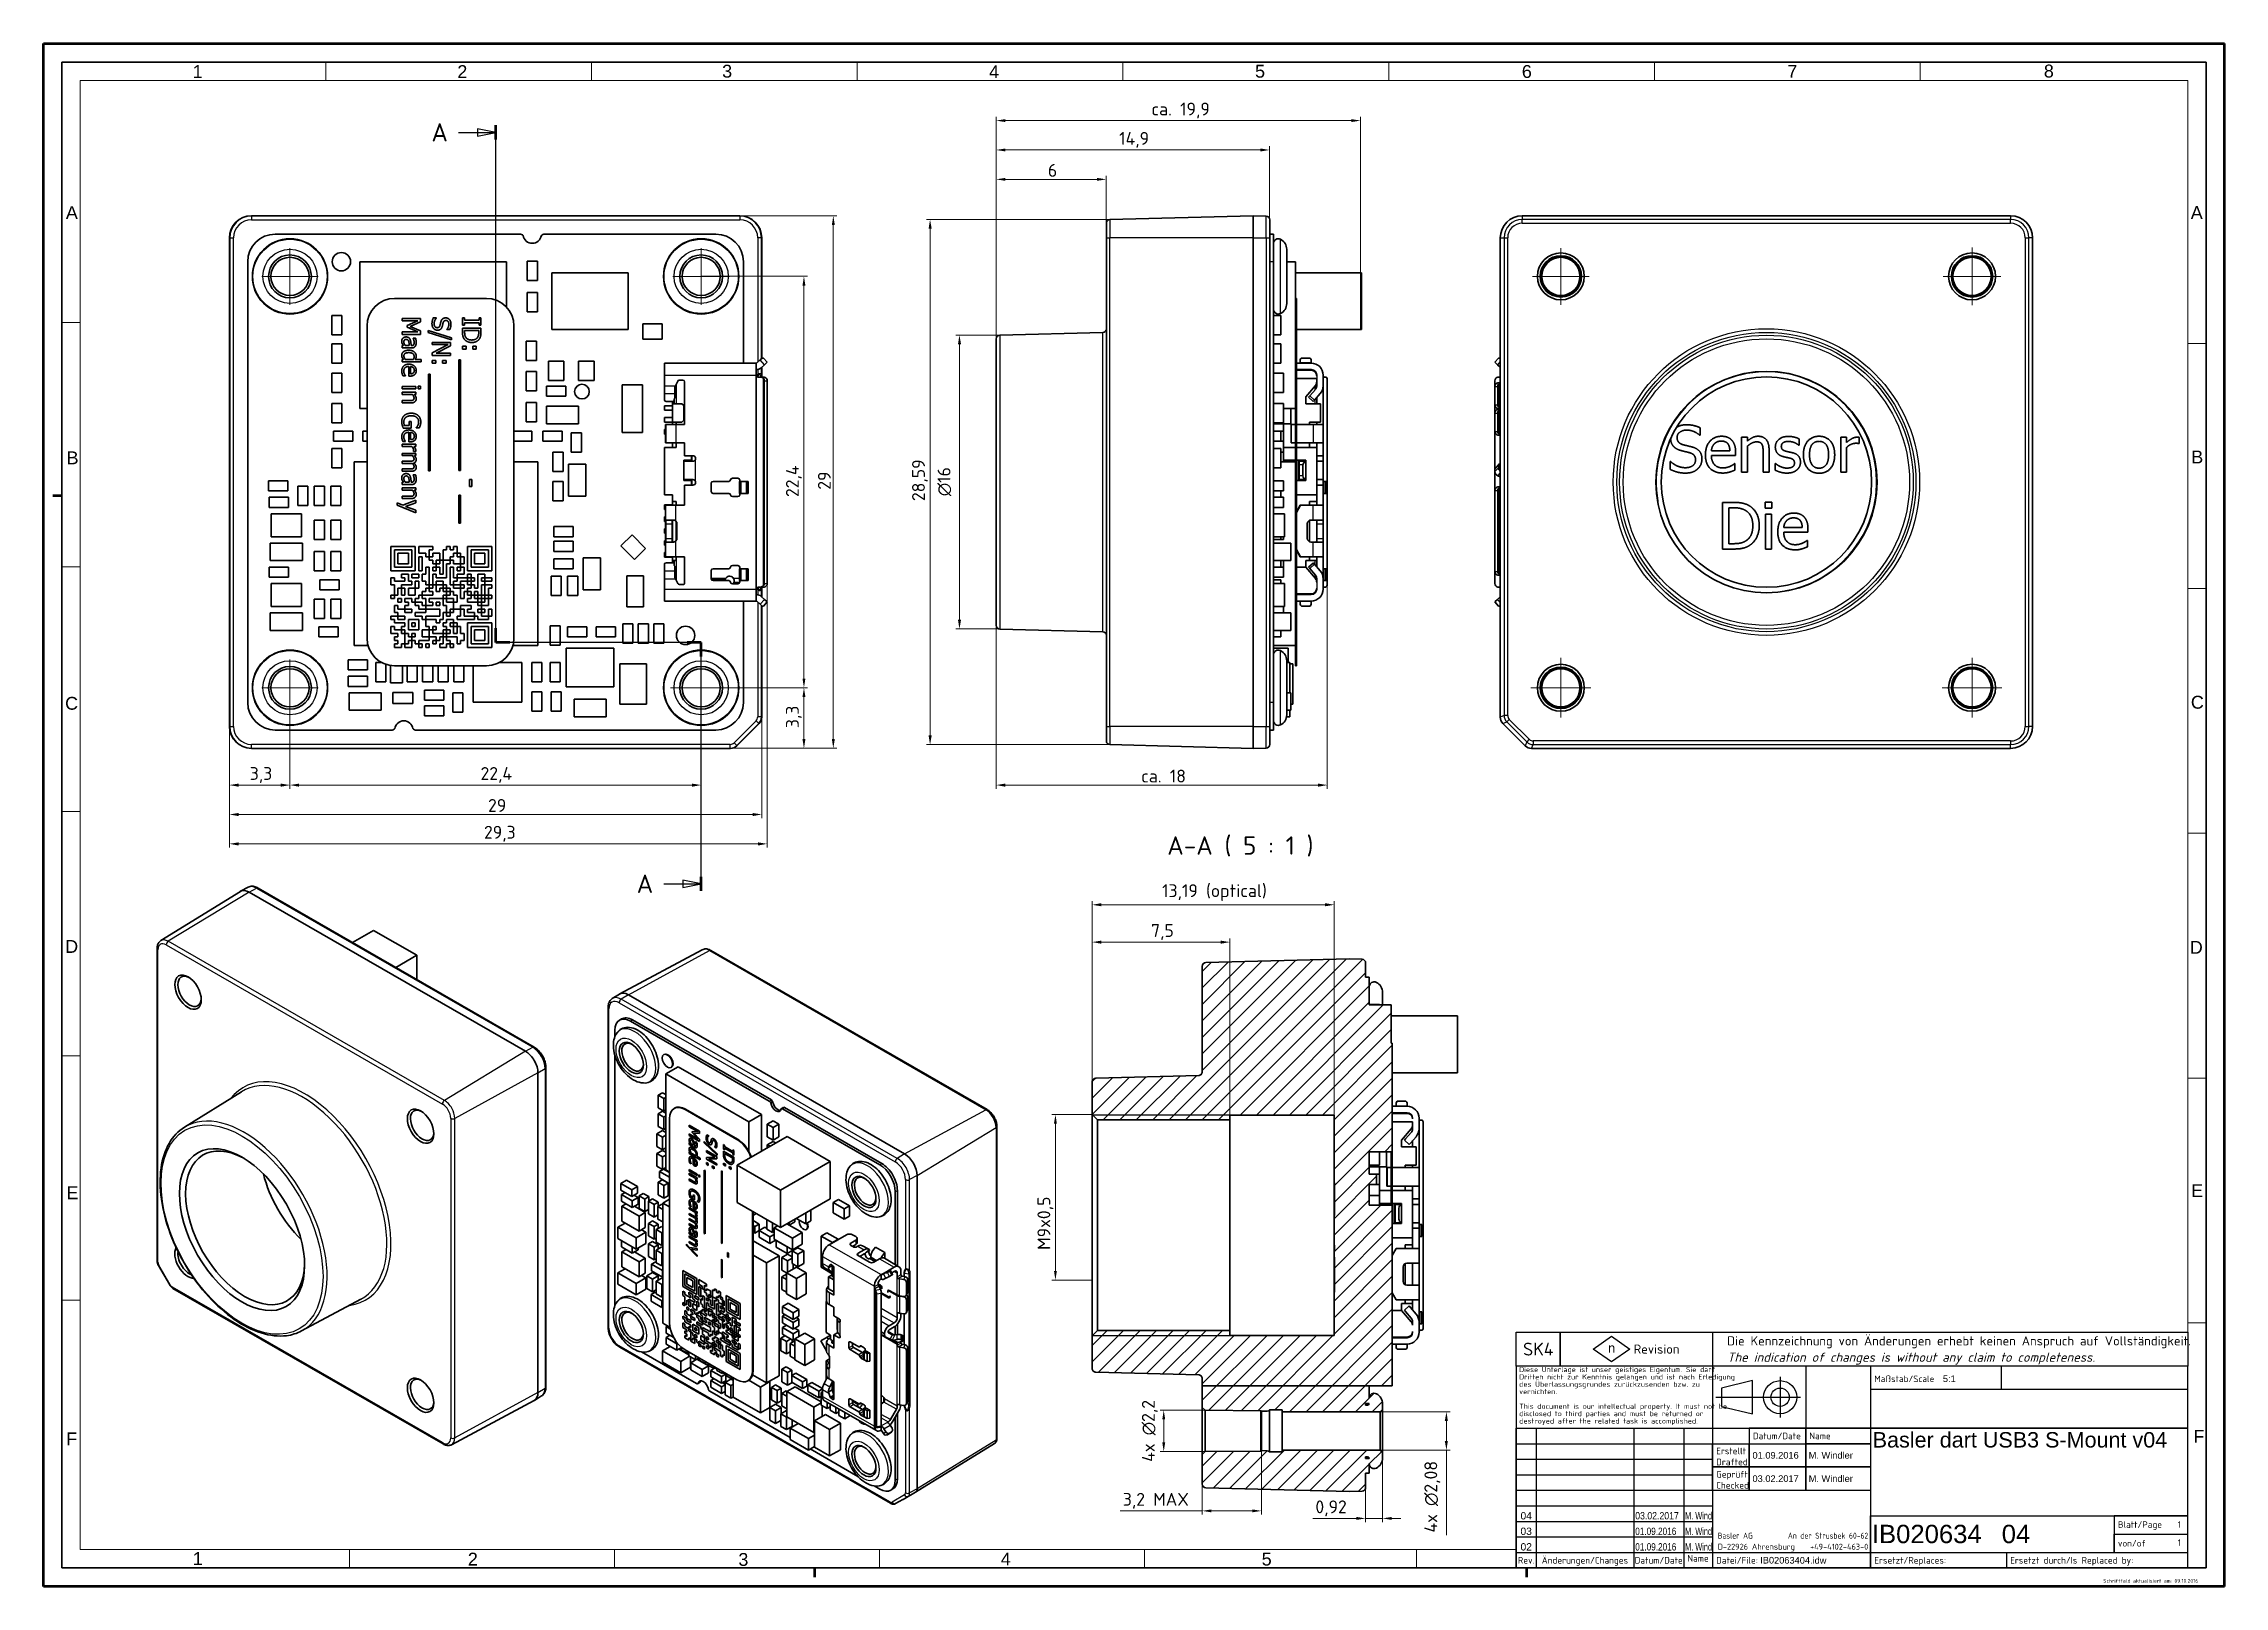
# Model space of a CAD drawing. Header units: millimetres. Extents: x 0 to 119, y 0 to 84.
import ezdxf
from ezdxf.enums import TextEntityAlignment as Align

# ---------------------------------------------------------------- set-up
doc = ezdxf.new("R2010")
doc.units = ezdxf.units.MM
doc.header["$LTSCALE"] = 0.2
doc.layers.get('0').update_dxf_attribs({"lineweight": 25})
for name, color, linetype, lineweight in [('001', 7, 'Continuous', 50), ('Bemaßung (ISO)', 7, 'Continuous', 18), ('Mittelpunktmarkierung (ISO)', 7, 'Continuous', 18), ('RAHM2', 7, 'Continuous', 25), ('RAHM3', 7, 'Continuous', 25), ('Schnittlinie (ISO)', 7, 'Continuous', 25), ('Schraffur (ISO)', 7, 'Continuous', 18), ('Sichtbar (ISO)', 7, 'Continuous', 35), ('Sichtbar schmal (ISO)', 7, 'Continuous', 25), ('Symbol (ISO)', 7, 'Continuous', 18), ('Titel (ISO)', 7, 'Continuous', 35)]:
    doc.layers.add(name, color=color, linetype=linetype, lineweight=lineweight)
doc.layers.add('Skizziergeometrie (ISO) rot', color=1, linetype='Continuous', lineweight=25, true_color=0xff0000)
doc.layers.add('Symbole(DIN)', color=3, linetype='Continuous', lineweight=25, true_color=0x00ff00)
doc.styles.add('Aktuell-DIN', font='arial.ttf')
doc.styles.add('Bezeichnungstext (DIN)', font='isocpeur.ttf')
doc.styles.add('Notiztext (DIN)', font='isocpeur.ttf')
doc.styles.get("Standard").update_dxf_attribs({"font": 'isocpeur.ttf'})
doc.styles.add('Textstil17', font='isocpeur.ttf', dxfattribs={"width": 1.030042})
doc.styles.add('Textstil19', font='isocpeur.ttf', dxfattribs={"width": 0.963071})
doc.styles.add('Textstil32', font='arial.ttf')
doc.styles.add('Textstil38', font='arial.ttf')
doc.styles.add('Textstil70', font='arial.ttf', dxfattribs={"width": 0.85})
doc.styles.add('Textstil73', font='arial.ttf', dxfattribs={"width": 0.8})
doc.styles.add('Textstil76', font='arial.ttf', dxfattribs={"width": 0.6})
doc.styles.add('Textstil80', font='arial.ttf', dxfattribs={"width": 0.6})
doc.styles.add('Textstil81', font='arial.ttf')
doc.styles.add('Textstil88', font='isocpeur.ttf')
doc.styles.add('Textstil89', font='arial.ttf')
doc.styles.add('Textstil90', font='isocpeur.ttf', dxfattribs={"width": 0.8})
doc.styles.add('Textstil91', font='isocpeur.ttf')
doc.dimstyles.new('Standard (DIN)', dxfattribs={"dimscale": 0.2, "dimtxt": 3.5, "dimasz": 2.5, "dimexe": 1, "dimexo": 0, "dimgap": 0.7, "dimtad": 1, "dimtoh": 1, "dimrnd": 1e-08, "dimtxsty": 'Notiztext (DIN)', "dimcen": 0.09, "dimdle": 10, "dimclrd": 256, "dimclre": 256, "dimclrt": 256, "dimazin": 2, "dimtfac": 0.514286, "dimtdec": 4, "dimtmove": 0, "dimatfit": 3, "dimfxl": 1, "dimtolj": 1, "dimlwd": -1, "dimlwe": -1, "dimarcsym": 0})

msp = doc.modelspace()

# ---------------------------------------------------------------- texts
at = {"layer": 'Symbol (ISO)', "insert": (61.212, 39.739), "char_height": 1, "attachment_point": 7, "line_spacing_factor": 0.25, "style": 'Bezeichnungstext (DIN)'}
msp.add_mtext('A-A ( 5 : 1 )', dxfattribs=at)

# ---------------------------------------------------------------- blocks, each defined once
blk = doc.blocks.new('*D17')
at = {"layer": 'Bemaßung (ISO)', "transparency": 16777216}
for p, q in [((52.09, 68.13), (49.69, 68.13)), ((49.89, 67.63), (49.89, 52.63)), ((52.09, 52.13), (49.69, 52.13))]:
    blk.add_line(p, q, dxfattribs=at)
for points in [[(49.81, 67.63), (49.98, 67.63), (49.89, 68.13)], [(49.81, 52.63), (49.98, 52.63), (49.89, 52.13)]]:
    blk.add_solid(points, dxfattribs=at)
at = {"layer": 'Defpoints', "color": 0, "transparency": 16777216}
for p in [(52.09, 68.13), (49.89, 52.13), (52.09, 52.13)]:
    blk.add_point(p, dxfattribs=at)
at = {"layer": 'Bemaßung (ISO)', "transparency": 16777216, "insert": (48.7, 59.36), "char_height": 0.7, "attachment_point": 1, "rotation": 90, "style": 'Notiztext (DIN)'}
blk.add_mtext('\\A1;\\fAIGDT|b0|i0;\\H0.7000;n\\fISOCPEUR|b0|i0;\\H0.7000;16', dxfattribs=at)
blk = doc.blocks.new('*D18')
at = {"layer": 'Bemaßung (ISO)', "transparency": 16777216}
for p, q in [((51.89, 67.93), (51.89, 76.81)), ((52.39, 76.61), (57.39, 76.61)), ((57.89, 73.43), (57.89, 76.81))]:
    blk.add_line(p, q, dxfattribs=at)
for points in [[(52.39, 76.69), (52.39, 76.53), (51.89, 76.61)], [(57.39, 76.69), (57.39, 76.53), (57.89, 76.61)]]:
    blk.add_solid(points, dxfattribs=at)
at = {"layer": 'Defpoints', "color": 0, "transparency": 16777216}
for p in [(57.89, 76.61), (57.89, 73.43), (51.89, 67.93)]:
    blk.add_point(p, dxfattribs=at)
at = {"layer": 'Bemaßung (ISO)', "transparency": 16777216, "insert": (54.71, 77.45), "char_height": 0.7, "attachment_point": 1, "style": 'Notiztext (DIN)'}
blk.add_mtext('\\A1;6', dxfattribs=at)
blk = doc.blocks.new('*D19')
at = {"layer": 'Bemaßung (ISO)', "transparency": 16777216}
for p, q in [((51.89, 67.93), (51.89, 78.41)), ((66.79, 74.41), (66.79, 78.41)), ((66.29, 78.21), (52.39, 78.21))]:
    blk.add_line(p, q, dxfattribs=at)
for points in [[(52.39, 78.29), (52.39, 78.13), (51.89, 78.21)], [(66.29, 78.29), (66.29, 78.13), (66.79, 78.21)]]:
    blk.add_solid(points, dxfattribs=at)
at = {"layer": 'Defpoints', "color": 0, "transparency": 16777216}
for p in [(51.89, 78.21), (66.79, 74.41), (51.89, 67.93)]:
    blk.add_point(p, dxfattribs=at)
at = {"layer": 'Bemaßung (ISO)', "transparency": 16777216, "insert": (58.59, 79.19), "char_height": 0.7, "attachment_point": 1, "style": 'Notiztext (DIN)'}
blk.add_mtext('\\A1;14,9', dxfattribs=at)
blk = doc.blocks.new('*D20')
at = {"layer": 'Bemaßung (ISO)', "transparency": 16777216}
for p, q in [((51.89, 67.93), (51.89, 80.01)), ((71.24, 79.81), (52.39, 79.81)), ((71.74, 68.43), (71.74, 80.01))]:
    blk.add_line(p, q, dxfattribs=at)
for points in [[(52.39, 79.89), (52.39, 79.73), (51.89, 79.81)], [(71.24, 79.89), (71.24, 79.73), (71.74, 79.81)]]:
    blk.add_solid(points, dxfattribs=at)
at = {"layer": 'Defpoints', "color": 0, "transparency": 16777216}
for p in [(51.89, 79.81), (51.89, 67.93), (71.74, 68.43)]:
    blk.add_point(p, dxfattribs=at)
at = {"layer": 'Bemaßung (ISO)', "transparency": 16777216, "insert": (60.35, 80.79), "char_height": 0.7, "attachment_point": 1, "style": 'Notiztext (DIN)'}
blk.add_mtext('\\A1;ca. 19,9', dxfattribs=at)
blk = doc.blocks.new('*D21')
at = {"layer": 'Bemaßung (ISO)', "transparency": 16777216}
for p, q in [((69.93, 54.49), (69.93, 43.43)), ((51.89, 52.33), (51.89, 43.43)), ((52.39, 43.63), (69.43, 43.63))]:
    blk.add_line(p, q, dxfattribs=at)
for points in [[(52.39, 43.71), (52.39, 43.54), (51.89, 43.63)], [(69.43, 43.71), (69.43, 43.54), (69.93, 43.63)]]:
    blk.add_solid(points, dxfattribs=at)
at = {"layer": 'Defpoints', "color": 0, "transparency": 16777216}
for p in [(69.93, 54.49), (51.89, 52.33), (69.93, 43.63)]:
    blk.add_point(p, dxfattribs=at)
at = {"layer": 'Bemaßung (ISO)', "transparency": 16777216, "insert": (59.79, 44.47), "char_height": 0.7, "attachment_point": 1, "style": 'Notiztext (DIN)'}
blk.add_mtext('\\A1;ca. 18', dxfattribs=at)
blk = doc.blocks.new('*D22')
at = {"layer": 'Bemaßung (ISO)', "transparency": 16777216}
for p, q in [((13.42, 47.39), (13.42, 43.43)), ((35.82, 47.26), (35.82, 43.43)), ((13.92, 43.63), (35.32, 43.63))]:
    blk.add_line(p, q, dxfattribs=at)
for points in [[(13.92, 43.71), (13.92, 43.54), (13.42, 43.63)], [(35.32, 43.71), (35.32, 43.54), (35.82, 43.63)]]:
    blk.add_solid(points, dxfattribs=at)
at = {"layer": 'Defpoints', "color": 0, "transparency": 16777216}
for p in [(13.42, 47.39), (35.82, 47.26), (35.82, 43.63)]:
    blk.add_point(p, dxfattribs=at)
at = {"layer": 'Bemaßung (ISO)', "transparency": 16777216, "insert": (23.8, 44.61), "char_height": 0.7, "attachment_point": 1, "style": 'Notiztext (DIN)'}
blk.add_mtext('\\A1;22,4', dxfattribs=at)
blk = doc.blocks.new('*D23')
at = {"layer": 'Bemaßung (ISO)', "transparency": 16777216}
for p, q in [((10.12, 46.83), (10.12, 41.83)), ((39.12, 47.33), (39.12, 41.83)), ((10.62, 42.03), (38.62, 42.03))]:
    blk.add_line(p, q, dxfattribs=at)
for points in [[(10.62, 42.11), (10.62, 41.94), (10.12, 42.03)], [(38.62, 42.11), (38.62, 41.94), (39.12, 42.03)]]:
    blk.add_solid(points, dxfattribs=at)
at = {"layer": 'Defpoints', "color": 0, "transparency": 16777216}
for p in [(10.12, 46.83), (39.12, 47.33), (39.12, 42.03)]:
    blk.add_point(p, dxfattribs=at)
at = {"layer": 'Bemaßung (ISO)', "transparency": 16777216, "insert": (24.21, 42.87), "char_height": 0.7, "attachment_point": 1, "style": 'Notiztext (DIN)'}
blk.add_mtext('\\A1;29', dxfattribs=at)
blk = doc.blocks.new('*D24')
at = {"layer": 'Bemaßung (ISO)', "transparency": 16777216}
for p, q in [((35.82, 71.33), (41.62, 71.33)), ((41.42, 70.83), (41.42, 49.43)), ((35.82, 48.93), (41.62, 48.93))]:
    blk.add_line(p, q, dxfattribs=at)
for points in [[(41.34, 70.83), (41.5, 70.83), (41.42, 71.33)], [(41.34, 49.43), (41.5, 49.43), (41.42, 48.93)]]:
    blk.add_solid(points, dxfattribs=at)
at = {"layer": 'Defpoints', "color": 0, "transparency": 16777216}
for p in [(35.82, 71.33), (35.82, 48.93), (41.42, 48.93)]:
    blk.add_point(p, dxfattribs=at)
at = {"layer": 'Bemaßung (ISO)', "transparency": 16777216, "insert": (40.44, 59.31), "char_height": 0.7, "attachment_point": 1, "rotation": 90, "style": 'Notiztext (DIN)'}
blk.add_mtext('\\A1;22,4', dxfattribs=at)
blk = doc.blocks.new('*D25')
at = {"layer": 'Bemaßung (ISO)', "transparency": 16777216}
for p, q in [((37.92, 74.63), (43.22, 74.63)), ((43.02, 74.13), (43.02, 46.13)), ((37.41, 45.63), (43.22, 45.63))]:
    blk.add_line(p, q, dxfattribs=at)
for points in [[(42.94, 74.13), (43.1, 74.13), (43.02, 74.63)], [(42.94, 46.13), (43.1, 46.13), (43.02, 45.63)]]:
    blk.add_solid(points, dxfattribs=at)
at = {"layer": 'Defpoints', "color": 0, "transparency": 16777216}
for p in [(37.92, 74.63), (37.41, 45.63), (43.02, 45.63)]:
    blk.add_point(p, dxfattribs=at)
at = {"layer": 'Bemaßung (ISO)', "transparency": 16777216, "insert": (42.18, 59.71), "char_height": 0.7, "attachment_point": 1, "rotation": 90, "style": 'Notiztext (DIN)'}
blk.add_mtext('\\A1;29', dxfattribs=at)
blk = doc.blocks.new('2DTransSchnitt0')
at = {"layer": 'Schnittlinie (ISO)', "linetype": 'Continuous'}
for p, q in [((113, 395.84), (118.2, 395.84)), ((123.2, 395.84), (118.2, 396.84)), ((118.2, 396.84), (118.2, 394.84)), ((118.2, 395.84), (123.2, 395.84)), ((118.2, 394.84), (123.2, 395.84)), ((123.2, 256.95), (123.2, 397.81)), ((179.1, 256.95), (123.2, 256.95)), ((179.1, 189.37), (179.1, 256.95)), ((168.93, 191.27), (174.1, 191.27)), ((179.1, 191.27), (174.1, 192.27)), ((174.1, 192.27), (174.1, 190.27)), ((174.1, 191.27), (179.1, 191.27)), ((174.1, 190.27), (179.1, 191.27))]:
    blk.add_line(p, q, dxfattribs=at)
at = {"layer": 'Schnittlinie (ISO)', "linetype": 'Continuous', "lineweight": 50}
for p, q in [((123.2, 393.86), (123.2, 397.81)), ((123.2, 256.95), (123.2, 260.9)), ((126.99, 256.95), (123.2, 256.95)), ((179.1, 256.95), (175.31, 256.95)), ((179.1, 253.15), (179.1, 256.95)), ((179.1, 189.37), (179.1, 193.17))]:
    blk.add_line(p, q, dxfattribs=at)
at = {"layer": 'Schnittlinie (ISO)', "linetype": 'Continuous', "flags": 128}
for points in [[(118.2, 394.84), (123.2, 395.84), (118.2, 396.84), (118.2, 394.84)], [(174.1, 190.27), (179.1, 191.27), (174.1, 192.27), (174.1, 190.27)]]:
    blk.add_lwpolyline(points, dxfattribs=at)
at = {"layer": 'Schnittlinie (ISO)'}
for points in [[(118.2, 394.84), (123.2, 395.84), (118.2, 396.84), (118.2, 394.84)], [(174.1, 190.27), (179.1, 191.27), (174.1, 192.27), (174.1, 190.27)]]:
    blk.add_solid(points, dxfattribs=at)
at = {"layer": 'Schnittlinie (ISO)', "char_height": 5, "attachment_point": 7, "line_spacing_factor": 0.25, "style": 'Bezeichnungstext (DIN)'}
for insert in [(105.63, 393.34), (161.54, 188.77)]:
    blk.add_mtext('A', dxfattribs=dict(at, insert=insert))
blk = doc.blocks.new('*D27')
at = {"layer": 'Bemaßung (ISO)', "transparency": 16777216}
for p, q in [((57.12, 25.69), (57.12, 35.28)), ((64.12, 35.08), (57.62, 35.08)), ((64.62, 25.39), (64.62, 35.28))]:
    blk.add_line(p, q, dxfattribs=at)
for points in [[(57.62, 35.16), (57.62, 34.99), (57.12, 35.08)], [(64.12, 35.16), (64.12, 34.99), (64.62, 35.08)]]:
    blk.add_solid(points, dxfattribs=at)
at = {"layer": 'Defpoints', "color": 0, "transparency": 16777216}
for p in [(57.12, 35.08), (57.12, 25.69), (64.62, 25.39)]:
    blk.add_point(p, dxfattribs=at)
at = {"layer": 'Bemaßung (ISO)', "transparency": 16777216, "insert": (60.33, 36.06), "char_height": 0.7, "attachment_point": 1, "style": 'Notiztext (DIN)'}
blk.add_mtext('\\A1;7,5', dxfattribs=at)
blk = doc.blocks.new('*D28')
at = {"layer": 'Bemaßung (ISO)', "transparency": 16777216}
for p, q in [((57.12, 25.69), (57.12, 37.31)), ((69.81, 37.11), (57.62, 37.11)), ((70.31, 25.66), (70.31, 37.31))]:
    blk.add_line(p, q, dxfattribs=at)
for points in [[(57.62, 37.2), (57.62, 37.03), (57.12, 37.11)], [(69.81, 37.2), (69.81, 37.03), (70.31, 37.11)]]:
    blk.add_solid(points, dxfattribs=at)
at = {"layer": 'Defpoints', "color": 0, "transparency": 16777216}
for p in [(57.12, 37.11), (57.12, 25.69), (70.31, 25.66)]:
    blk.add_point(p, dxfattribs=at)
at = {"layer": 'Bemaßung (ISO)', "transparency": 16777216, "insert": (60.93, 38.23), "char_height": 0.7, "attachment_point": 1, "style": 'Notiztext (DIN)'}
blk.add_mtext('\\A1;13,19 (optical)', dxfattribs=at)
blk = doc.blocks.new('*D29')
at = {"layer": 'Bemaßung (ISO)', "transparency": 16777216}
for p, q in [((57.12, 25.69), (54.92, 25.69)), ((55.12, 25.19), (55.12, 17.18)), ((57.12, 16.68), (54.92, 16.68))]:
    blk.add_line(p, q, dxfattribs=at)
for points in [[(55.04, 25.19), (55.2, 25.19), (55.12, 25.69)], [(55.04, 17.18), (55.2, 17.18), (55.12, 16.68)]]:
    blk.add_solid(points, dxfattribs=at)
at = {"layer": 'Defpoints', "color": 0, "transparency": 16777216}
for p in [(57.12, 25.69), (55.12, 16.68), (57.12, 16.68)]:
    blk.add_point(p, dxfattribs=at)
at = {"layer": 'Bemaßung (ISO)', "transparency": 16777216, "insert": (54.14, 18.32), "char_height": 0.7, "attachment_point": 1, "rotation": 90, "style": 'Notiztext (DIN)'}
blk.add_mtext('\\A1;M9x0,5', dxfattribs=at)
blk = doc.blocks.new('*D30')
at = {"layer": 'Bemaßung (ISO)', "transparency": 16777216}
for p, q in [((63.27, 9.59), (60.82, 9.59)), ((61.02, 9.09), (61.02, 7.84)), ((63.27, 7.34), (60.82, 7.34))]:
    blk.add_line(p, q, dxfattribs=at)
for points in [[(60.94, 9.09), (61.1, 9.09), (61.02, 9.59)], [(60.94, 7.84), (61.1, 7.84), (61.02, 7.34)]]:
    blk.add_solid(points, dxfattribs=at)
at = {"layer": 'Defpoints', "color": 0, "transparency": 16777216}
for p in [(63.27, 9.59), (61.02, 7.34), (63.27, 7.34)]:
    blk.add_point(p, dxfattribs=at)
at = {"layer": 'Bemaßung (ISO)', "transparency": 16777216, "insert": (59.83, 6.78), "char_height": 0.7, "attachment_point": 1, "rotation": 90, "style": 'Notiztext (DIN)'}
blk.add_mtext('\\A1;4x \\fAIGDT|b0|i0;\\H0.7000;n\\fISOCPEUR|b0|i0;\\H0.7000;2,2', dxfattribs=at)
blk = doc.blocks.new('*D31')
at = {"layer": 'Bemaßung (ISO)', "transparency": 16777216}
for p, q in [((63.12, 7.19), (63.12, 3.91)), ((66.34, 7.39), (66.34, 3.91)), ((63.12, 4.11), (58.65, 4.11)), ((65.84, 4.11), (63.62, 4.11))]:
    blk.add_line(p, q, dxfattribs=at)
for points in [[(63.62, 4.19), (63.62, 4.03), (63.12, 4.11)], [(65.84, 4.19), (65.84, 4.03), (66.34, 4.11)]]:
    blk.add_solid(points, dxfattribs=at)
at = {"layer": 'Defpoints', "color": 0, "transparency": 16777216}
for p in [(63.12, 7.19), (66.34, 7.39), (63.12, 4.11)]:
    blk.add_point(p, dxfattribs=at)
at = {"layer": 'Bemaßung (ISO)', "transparency": 16777216, "insert": (58.79, 5.09), "char_height": 0.7, "attachment_point": 1, "style": 'Notiztext (DIN)'}
blk.add_mtext('\\A1;3,2 MAX', dxfattribs=at)
blk = doc.blocks.new('*D32')
at = {"layer": 'Bemaßung (ISO)', "transparency": 16777216}
for p, q in [((72.94, 7.3), (72.94, 3.5)), ((72.02, 5.38), (72.02, 3.5)), ((71.52, 3.7), (69.14, 3.7)), ((72.94, 3.7), (72.02, 3.7)), ((73.44, 3.7), (73.94, 3.7))]:
    blk.add_line(p, q, dxfattribs=at)
for points in [[(71.52, 3.78), (71.52, 3.62), (72.02, 3.7)], [(73.44, 3.78), (73.44, 3.62), (72.94, 3.7)]]:
    blk.add_solid(points, dxfattribs=at)
at = {"layer": 'Defpoints', "color": 0, "transparency": 16777216}
for p in [(72.94, 7.3), (72.02, 5.38), (72.94, 3.7)]:
    blk.add_point(p, dxfattribs=at)
at = {"layer": 'Bemaßung (ISO)', "transparency": 16777216, "insert": (69.28, 4.68), "char_height": 0.7, "attachment_point": 1, "style": 'Notiztext (DIN)'}
blk.add_mtext('\\A1;0,92', dxfattribs=at)
blk = doc.blocks.new('*D33')
at = {"layer": 'Bemaßung (ISO)', "transparency": 16777216}
for p, q in [((72.82, 9.5), (76.62, 9.5)), ((76.42, 9), (76.42, 7.92)), ((72.82, 7.42), (76.62, 7.42)), ((76.42, 7.42), (76.42, 2.79))]:
    blk.add_line(p, q, dxfattribs=at)
for points in [[(76.33, 9), (76.5, 9), (76.42, 9.5)], [(76.33, 7.92), (76.5, 7.92), (76.42, 7.42)]]:
    blk.add_solid(points, dxfattribs=at)
at = {"layer": 'Defpoints', "color": 0, "transparency": 16777216}
for p in [(72.82, 9.5), (72.82, 7.42), (76.42, 7.42)]:
    blk.add_point(p, dxfattribs=at)
at = {"layer": 'Bemaßung (ISO)', "transparency": 16777216, "insert": (75.22, 2.93), "char_height": 0.7, "attachment_point": 1, "rotation": 90, "style": 'Notiztext (DIN)'}
blk.add_mtext('\\A1;4x \\fAIGDT|b0|i0;\\H0.7000;n\\fISOCPEUR|b0|i0;\\H0.7000;2,08', dxfattribs=at)
blk = doc.blocks.new('*D34')
at = {"layer": 'Bemaßung (ISO)', "transparency": 16777216}
for p, q in [((58.09, 74.42), (48.09, 74.42)), ((48.29, 73.92), (48.29, 46.33)), ((58.09, 45.83), (48.09, 45.83))]:
    blk.add_line(p, q, dxfattribs=at)
for points in [[(48.21, 73.92), (48.38, 73.92), (48.29, 74.42)], [(48.21, 46.33), (48.38, 46.33), (48.29, 45.83)]]:
    blk.add_solid(points, dxfattribs=at)
at = {"layer": 'Defpoints', "color": 0, "transparency": 16777216}
for p in [(58.09, 74.42), (48.29, 45.83), (58.09, 45.83)]:
    blk.add_point(p, dxfattribs=at)
at = {"layer": 'Bemaßung (ISO)', "transparency": 16777216, "insert": (47.31, 59.09), "char_height": 0.7, "attachment_point": 1, "rotation": 90, "style": 'Notiztext (DIN)'}
blk.add_mtext('\\A1;28,59', dxfattribs=at)
blk = doc.blocks.new('*D35')
at = {"layer": 'Bemaßung (ISO)', "transparency": 16777216}
for p, q in [((10.12, 46.83), (10.12, 43.43)), ((13.42, 47.39), (13.42, 43.43)), ((10.62, 43.63), (12.92, 43.63))]:
    blk.add_line(p, q, dxfattribs=at)
for points in [[(10.62, 43.71), (10.62, 43.54), (10.12, 43.63)], [(12.92, 43.71), (12.92, 43.54), (13.42, 43.63)]]:
    blk.add_solid(points, dxfattribs=at)
at = {"layer": 'Defpoints', "color": 0, "transparency": 16777216}
for p in [(10.12, 46.83), (13.42, 47.39), (13.42, 43.63)]:
    blk.add_point(p, dxfattribs=at)
at = {"layer": 'Bemaßung (ISO)', "transparency": 16777216, "insert": (11.23, 44.61), "char_height": 0.7, "attachment_point": 1, "style": 'Notiztext (DIN)'}
blk.add_mtext('\\A1;3,3', dxfattribs=at)
blk = doc.blocks.new('*D36')
at = {"layer": 'Bemaßung (ISO)', "transparency": 16777216}
for p, q in [((37.49, 48.93), (41.62, 48.93)), ((41.42, 48.43), (41.42, 46.13)), ((37.41, 45.63), (41.62, 45.63))]:
    blk.add_line(p, q, dxfattribs=at)
for points in [[(41.34, 48.43), (41.5, 48.43), (41.42, 48.93)], [(41.34, 46.13), (41.5, 46.13), (41.42, 45.63)]]:
    blk.add_solid(points, dxfattribs=at)
at = {"layer": 'Defpoints', "color": 0, "transparency": 16777216}
for p in [(37.49, 48.93), (37.41, 45.63), (41.42, 45.63)]:
    blk.add_point(p, dxfattribs=at)
at = {"layer": 'Bemaßung (ISO)', "transparency": 16777216, "insert": (40.44, 46.73), "char_height": 0.7, "attachment_point": 1, "rotation": 90, "style": 'Notiztext (DIN)'}
blk.add_mtext('\\A1;3,3', dxfattribs=at)
blk = doc.blocks.new('*D37')
at = {"layer": 'Bemaßung (ISO)', "transparency": 16777216}
for p, q in [((39.42, 54.61), (39.42, 40.23)), ((10.12, 46.83), (10.12, 40.23)), ((38.92, 40.43), (10.62, 40.43))]:
    blk.add_line(p, q, dxfattribs=at)
for points in [[(10.62, 40.51), (10.62, 40.34), (10.12, 40.43)], [(38.92, 40.51), (38.92, 40.34), (39.42, 40.43)]]:
    blk.add_solid(points, dxfattribs=at)
at = {"layer": 'Defpoints', "color": 0, "transparency": 16777216}
for p in [(39.42, 54.61), (10.12, 46.83), (10.12, 40.43)]:
    blk.add_point(p, dxfattribs=at)
at = {"layer": 'Bemaßung (ISO)', "transparency": 16777216, "insert": (23.99, 41.41), "char_height": 0.7, "attachment_point": 1, "style": 'Notiztext (DIN)'}
blk.add_mtext('\\A1;29,3', dxfattribs=at)
blk = doc.blocks.new('Ränder Basler-A2')
at = {"layer": '001'}
for p, q in [((0, 0), (0, 420)), ((0, 420), (594, 420)), ((594, 0), (594, 420)), ((2.5, 297), (5, 297)), ((594, 0), (0, 0)), ((210, 5), (210, 2.5)), ((404, 2.5), (404, 5))]:
    blk.add_line(p, q, dxfattribs=at)
at = {"layer": '001', "color": 7, "linetype": 'Continuous', "lineweight": 35}
for p, q in [((589, 415), (5, 415)), ((5, 415), (5, 5)), ((589, 5), (589, 415)), ((5, 5), (589, 5))]:
    blk.add_line(p, q, dxfattribs=at)
at = {"layer": '001', "color": 7, "linetype": 'Continuous', "lineweight": 18}
for p, q in [((584, 410), (10, 410)), ((10, 410), (10, 10)), ((76.87, 410), (76.87, 415)), ((149.25, 410), (149.25, 415)), ((221.62, 410), (221.62, 415)), ((294, 410), (294, 415)), ((366.37, 410), (366.37, 415)), ((438.75, 410), (438.75, 415)), ((511.12, 410), (511.12, 415)), ((584, 5), (584, 410)), ((5, 344.07), (10, 344.07)), ((584, 338.36), (589, 338.36)), ((5, 277.53), (10, 277.53)), ((584, 271.7), (589, 271.7)), ((5, 210.99), (10, 210.99)), ((584, 205.04), (589, 205.04)), ((5, 144.45), (10, 144.45)), ((584, 138.38), (589, 138.38)), ((5, 77.91), (10, 77.91)), ((584, 71.72), (589, 71.72)), ((10, 10), (401, 10)), ((83.33, 5), (83.33, 10)), ((155.51, 5), (155.51, 10)), ((227.69, 5), (227.69, 10)), ((299.88, 5), (299.88, 10)), ((373.96, 5), (373.96, 10))]:
    blk.add_line(p, q, dxfattribs=at)
at = {"layer": 'Symbole(DIN)', "color": 250, "true_color": 0x3f3f3f, "char_height": 3.5, "attachment_point": 4, "style": 'Aktuell-DIN'}
for s, insert in [('\\fArial|b0|i0;1', (40.6, 412.4)), ('\\fArial|b0|i0;2', (112.69, 412.38)), ('\\fArial|b0|i0;3', (184.82, 412.47)), ('\\fArial|b0|i0;4', (257.53, 412.36)), ('\\fArial|b0|i0;5', (329.97, 412.46)), ('\\fArial|b0|i0;6', (402.64, 412.4)), ('\\fArial|b0|i0;7', (474.96, 412.45)), ('\\fArial|b0|i0;8', (544.83, 412.51)), ('\\fArial|b0|i0;A', (6.06, 374)), ('\\fArial|b0|i0;A', (584.84, 374.01)), ('\\fArial|b0|i0;B', (6.26, 307.24)), ('\\fArial|b0|i0;B', (584.98, 307.47)), ('\\fArial|b0|i0;C', (5.85, 240.38)), ('\\fArial|b0|i0;C', (584.87, 240.67)), ('\\fArial|b0|i0;D', (5.87, 174.21)), ('\\fArial|b0|i0;D', (584.58, 173.97)), ('\\fArial|b0|i0;E', (6.23, 107.14)), ('\\fArial|b0|i0;E', (584.93, 107.74)), ('\\fArial|b0|i0;F', (6.14, 40.15)), ('\\fArial|b0|i0;F', (585.57, 40.83)), ('\\fArial|b0|i0;1', (40.62, 7.57)), ('\\fArial|b0|i0;2', (115.55, 7.42)), ('\\fArial|b0|i0;3', (189.24, 7.3)), ('\\fArial|b0|i0;4', (260.71, 7.46)), ('\\fArial|b0|i0;5', (331.78, 7.4))]:
    blk.add_mtext(s, dxfattribs=dict(at, insert=insert))
blk = doc.blocks.new('Schriftfelder Basler')
for p, q in [((-182.88, 54.99), (-182.88, 38.07)), ((0, 54.99), (-182.88, 54.99)), ((0, 0), (0, 54.99)), ((-182.88, 0), (-182.88, 4.23)), ((-182.88, 0), (-177.48, 0))]:
    blk.add_line(p, q)
at = {"layer": 'RAHM2'}
for p, q in [((-104.03, 54.99), (-104.03, 38.07)), ((-50.8, 54.99), (-50.8, 48.66)), ((-118.5, 51), (-127, 49)), ((-127, 49), (-127, 44)), ((-118.5, 42), (-118.5, 51)), ((-111, 52), (-111, 41)), ((-86.36, 48.66), (0, 48.66)), ((-128.5, 46.5), (-105.5, 46.5)), ((-127, 44), (-118.5, 42)), ((-177.48, 38.07), (-177.48, 0)), ((-150.88, 38.07), (-150.88, 0)), ((-137.28, 38.07), (-137.28, 0)), ((-119.43, 38.07), (-119.43, 33.84)), ((-182.88, 33.84), (-104.03, 33.84)), ((-182.88, 29.61), (-129.43, 29.61)), ((-182.88, 25.38), (-129.43, 25.38)), ((-182.88, 21.15), (-129.43, 21.15)), ((-129.43, 21.15), (-86.36, 21.15)), ((-182.88, 16.92), (-129.43, 16.92)), ((-182.88, 12.69), (-129.43, 12.69)), ((-20, 14.23), (-20, 9.23)), ((-182.88, 8.46), (-129.43, 8.46)), ((-20, 9.23), (0, 9.23)), ((-182.88, 4.23), (0, 4.23))]:
    blk.add_line(p, q, dxfattribs=at)
for radius in [4.5, 2.5]:
    blk.add_circle((-111, 46.5), radius, dxfattribs=at)
at = {"layer": 'RAHM3'}
for p, q in [((-182.88, 64.19), (0, 64.19)), ((-182.88, 54.99), (-182.88, 64.19)), ((-129.43, 64.19), (-129.43, 54.99)), ((0, 64.19), (0, 54.99)), ((0, 54.99), (-182.88, 54.99)), ((-129.43, 54.99), (-129.43, 33.84)), ((-86.36, 54.99), (-86.36, 14.23)), ((-182.88, 38.07), (-119.43, 38.07)), ((-129.43, 21.15), (-129.43, 0)), ((-86.36, 14.23), (-20, 14.23)), ((-49.36, 4.23), (-49.36, 0))]:
    blk.add_line(p, q, dxfattribs=at)
at = {"layer": 'Skizziergeometrie (ISO) rot'}
for p, q in [((-161.9, 59.59), (-156.91, 63.09)), ((-156.91, 56.09), (-161.9, 59.59)), ((-156.91, 63.09), (-151.91, 59.59)), ((-151.91, 59.59), (-156.91, 56.09))]:
    blk.add_line(p, q, dxfattribs=at)
at = {"layer": 'Titel (ISO)'}
for p, q in [((-170.88, 64.19), (-170.88, 54.99)), ((-182.88, 38.07), (-182.88, 0)), ((-119.43, 38.07), (-104.03, 38.07)), ((-104.03, 38.07), (-104.03, 21.15)), ((-104.03, 38.07), (-86.36, 38.07)), ((-86.36, 38.07), (0, 38.07)), ((-129.43, 33.84), (-129.43, 27.5)), ((-119.43, 33.84), (-119.43, 29.61)), ((-104.03, 33.84), (-86.36, 33.84)), ((-129.43, 27.5), (-86.36, 27.5)), ((-129.43, 27.5), (-129.43, 21.15)), ((-119.43, 29.61), (-119.43, 25.38)), ((-119.43, 25.38), (-119.43, 21.15)), ((-86.36, 14.23), (-86.36, 4.23)), ((-20, 14.23), (0, 14.23)), ((-20, 9.23), (-20, 4.23)), ((-177.48, 0), (-150.88, 0)), ((-150.88, 0), (-137.28, 0)), ((-137.28, 0), (-129.43, 0)), ((-129.43, 0), (0, 0)), ((-86.36, 4.23), (-86.36, 0))]:
    blk.add_line(p, q, dxfattribs=at)
at = {"layer": 'RAHM2', "style": 'Textstil88'}
for s, p in [('Maßstab/Scale', (-85.36, 50.6)), ('Datei/File:', (-128.43, 1.2)), ('Ersetzt/Replaces:', (-85.36, 1.2)), ('Ersetzt durch/Is Replaced by:', (-48.36, 1.2))]:
    blk.add_text(s, height=1.8, dxfattribs=at).set_placement(p)
for s, p in [('Datum/Date', (-118.43, 35.96)), ('Name', (-103.03, 35.96)), ('von/of', (-19, 6.73))]:
    blk.add_text(s, height=1.8, dxfattribs=at).set_placement(p, align=Align.MIDDLE_LEFT)
at = {"layer": 'RAHM2'}
for s, style, width, p, p2 in [('Basler AG          An der Strusbek 60-62', 'Textstil19', 0.963346, (-128, 8), (-87, 8)), ('D-22926 Ahrensburg    +49-4102-463-0', 'Textstil17', 1.029117, (-128, 5), (-87, 5))]:
    blk.add_text(s, height=1.6, dxfattribs=dict(at, style=style, width=width)).set_placement(p, p2, align=Align.FIT)
at = {"layer": 'RAHM2', "style": 'Textstil88'}
for s, p in [('Rev.', (-180.18, 1.2)), ('Änderungen/Changes', (-164.18, 1.2)), ('Datum/Date', (-144.08, 1.2))]:
    blk.add_text(s, height=1.8, dxfattribs=at).set_placement(p, align=Align.CENTER)
blk.add_text('Name', height=1.8, dxfattribs=at).set_placement((-133.36, 1.2), align=Align.BOTTOM_CENTER)
at = {"layer": 'RAHM2', "char_height": 1.8, "attachment_point": 4}
for s, insert, width in [('\\fISOCPEUR|b0|i0;\\H1.8000;Erstellt\\PDrafted', (-128.43, 30.37), 9.4026), ('\\fISOCPEUR|b0|i0;\\H1.8000;Geprüft\\PChecked', (-128.43, 24.02), 8.6343)]:
    blk.add_mtext(s, dxfattribs=dict(at, insert=insert, width=width))
at = {"layer": 'Symbol (ISO)', "color": 1, "true_color": 0xff0000, "insert": (-156.91, 59.91), "char_height": 2.5, "attachment_point": 5, "style": 'Notiztext (DIN)'}
blk.add_mtext('\\fArial|b0|i0;\\H2.5000;n', dxfattribs=at)
at = {"layer": 'Symbol (ISO)', "color": 7, "insert": (-138.41, 59.59), "char_height": 2.5, "attachment_point": 6, "style": 'Notiztext (DIN)'}
blk.add_mtext('\\fISOCPEUR|b0|i0;\\H2.5000;Revision', dxfattribs=at)
at = {"layer": 'Symbol (ISO)', "insert": (-125.43, 63.09), "char_height": 2.5, "attachment_point": 1, "line_spacing_factor": 1.068348, "style": 'Notiztext (DIN)'}
blk.add_mtext('\\fISOCPEUR|b0|i0;\\H2.5000;Die Kennzeichnung von Änderungen erhebt keinen Anspruch auf Vollständigkeit.\\P\\fISOCPEUR|b0|i1;\\H2.5000;The indication of changes is without any claim to completeness.', dxfattribs=at)
at = {"layer": 'Titel (ISO)', "style": 'Textstil88'}
blk.add_text('Blatt/Page', height=1.8, dxfattribs=at).set_placement((-19, 12.73), align=Align.TOP_LEFT)
at = {"layer": 'Titel (ISO)', "insert": (-176.88, 59.59), "char_height": 3.5, "width": 8.3961, "attachment_point": 5, "style": 'Notiztext (DIN)'}
blk.add_mtext('SK4', dxfattribs=at)
at = {"layer": 'Titel (ISO)', "insert": (-182.08, 46.82), "char_height": 1.4, "width": 52.7558, "attachment_point": 4, "line_spacing_factor": 0.857143, "style": 'Notiztext (DIN)'}
blk.add_mtext('\\fISOCPEUR|b0|i0;\\H1.4000;Diese Unterlage ist unser geistiges Eigentum. Sie darf Dritten nicht zur Kenntnis gelangen und ist nach Erledigung des Überlassungsgrundes zurückzusenden bzw. zu vernichten.\\P \\PThis document is our intellectual property. It must not be disclosed to third parties and must be returned or destroyed after the related task is accomplished.', dxfattribs=at)
at = {"layer": 'Titel (ISO)', "insert": (-116.43, 1.2), "char_height": 1.8, "width": 25.0175, "attachment_point": 7, "rotation": 359.80975, "style": 'Notiztext (DIN)'}
blk.add_mtext('\\fArial|b0|i0;\\H1.8000;IB02063404.idw', dxfattribs=at)
at = {"layer": 'Titel (ISO)', "color": 9, "true_color": 0xc0c0c0, "insert": (-23, -3), "char_height": 1, "attachment_point": 1, "style": 'Notiztext (DIN)'}
blk.add_mtext('\\fISOCPEUR|b0|i0;\\H1.0000;Schriftfeld aktualisiert am: 09.10.2016', dxfattribs=at)
at = {"layer": 'Titel (ISO)', "style": 'Textstil88'}
for tag, p in [('SPI_Halbzeug1', (-85.36, 47.66)), ('SPI_Werkstoff', (-43.36, 47.66))]:
    blk.add_attdef(tag, text='', height=1.8, dxfattribs=at).set_placement(p, align=Align.TOP_LEFT)
at = {"layer": 'Titel (ISO)'}
for tag, p, height, style in [('FirstViewScale_001', (-66.68, 50.63), 1.8, 'Textstil89'), ('SPI_Zeichnungsname_001', (-85.79, 32.8), 4.2, 'Textstil81'), ('SPI_Anlagedatum_001', (-118.53, 29.78), 1.8, 'Textstil89'), ('SPI_Anleger_001', (-103.22, 29.78), 1.8, 'Textstil89'), ('SPI_Pruefdatum_001', (-118.53, 23.43), 1.8, 'Textstil89'), ('SPI_Pruefer_001', (-103.22, 23.44), 1.8, 'Textstil89'), ('3SPI_Revision_001', (-181.72, 13.22), 2, 'Textstil38'), ('SPI_Zeichnungsnr_001', (-86.01, 6.76), 5, 'Textstil32'), ('SPI_Version_001', (-50.65, 6.76), 5, 'Textstil32'), ('Blattnummer_001', (-2.72, 10.94), 1.79, 'Textstil91'), ('2SPI_Revision_001', (-181.73, 9), 2, 'Textstil38'), ('1SPI_Revision_001', (-181.72, 4.76), 2, 'Textstil38'), ('Anzahl_Blätter_001', (-2.72, 6.01), 1.8, 'Textstil88')]:
    blk.add_attdef(tag, p, '', height=height, dxfattribs=dict(at, style=style))
at = {"layer": 'Titel (ISO)', "style": 'Textstil38'}
for tag, p in [('8SPI_Revision', (-180.18, 34.34)), ('7SPI_Revision', (-180.18, 30.11)), ('5SPI_Revision', (-180.18, 21.65)), ('6SPI_Revision', (-180.18, 25.88)), ('4SPI_Revision', (-180.18, 17.42))]:
    blk.add_attdef(tag, text='', height=2, dxfattribs=at).set_placement(p, align=Align.BOTTOM_CENTER)
at = {"layer": 'Titel (ISO)'}
for tag, height, style, width, p in [('8SPI_Aenderung', 1.5, 'Textstil80', 0.6, (-176.98, 34.34)), ('8SPI_Pruefdatum', 2, 'Textstil73', 0.8, (-150.38, 34.34)), ('8SPI_Pruefer', 2, 'Textstil76', 0.6, (-136.78, 34.34)), ('SPI_Halbzeug2', 1.8, 'Textstil90', 0.8, (-85.36, 39.07)), ('7SPI_Aenderung', 1.5, 'Textstil80', 0.6, (-176.98, 30.11)), ('7SPI_Pruefdatum', 2, 'Textstil73', 0.8, (-150.38, 30.11)), ('7SPI_Pruefer', 2, 'Textstil76', 0.6, (-136.78, 30.11)), ('6SPI_Aenderung', 1.5, 'Textstil80', 0.6, (-176.98, 25.88)), ('5SPI_Pruefdatum', 2, 'Textstil73', 0.8, (-150.38, 21.65)), ('6SPI_Pruefdatum', 2, 'Textstil73', 0.8, (-150.38, 25.88)), ('5SPI_Pruefer', 2, 'Textstil76', 0.6, (-136.78, 21.65)), ('6SPI_Pruefer', 2, 'Textstil76', 0.6, (-136.78, 25.88)), ('4SPI_Aenderung', 1.5, 'Textstil80', 0.6, (-176.98, 17.42)), ('5SPI_Aenderung', 1.5, 'Textstil80', 0.6, (-176.98, 21.65)), ('4SPI_Pruefdatum', 2, 'Textstil73', 0.8, (-150.38, 17.42)), ('4SPI_Pruefer', 2, 'Textstil76', 0.6, (-136.78, 17.42)), ('3SPI_Aenderung', 1.5, 'Textstil80', 0.6, (-176.98, 13.19)), ('2SPI_Aenderung', 1.5, 'Textstil80', 0.6, (-176.98, 8.96)), ('1SPI_Aenderung', 1.5, 'Textstil80', 0.6, (-176.98, 4.73))]:
    blk.add_attdef(tag, text='', height=height, dxfattribs=dict(at, style=style, width=width)).set_placement(p, align=Align.BOTTOM_LEFT)
for tag, height, style, p in [('SPI_Unterbenennung', 3.5, 'Notiztext (DIN)', (-85.36, 15.23)), ('SPI_Ersatz_fuer', 1.8, 'Textstil89', (-64.86, 1.2)), ('SPI_Ersetzt_durch', 1.8, 'Textstil89', (-14.36, 1.2))]:
    blk.add_attdef(tag, text='', height=height, dxfattribs=dict(at, style=style)).set_placement(p, align=Align.BOTTOM_LEFT)
for tag, p, style, width in [('3SPI_Pruefdatum_001', (-150.48, 13.23), 'Textstil70', 0.85), ('3SPI_Pruefer_001', (-136.9, 13.22), 'Textstil76', 0.6), ('2SPI_Pruefdatum_001', (-150.47, 8.99), 'Textstil73', 0.8), ('1SPI_Pruefdatum_001', (-150.47, 4.76), 'Textstil73', 0.8), ('2SPI_Pruefer_001', (-136.9, 8.99), 'Textstil76', 0.6), ('1SPI_Pruefer_001', (-136.9, 4.76), 'Textstil76', 0.6)]:
    blk.add_attdef(tag, p, '', height=2, dxfattribs=dict(at, style=style, width=width))

# ---------------------------------------------------------------- dimensions: what is measured, and where the dimension line sits
at = {"layer": 'Bemaßung (ISO)'}
for base, p1, p2, angle, text, override, picture, middle in [((51.89475102, 79.809023182), (71.74475102, 68.42749042), (51.89475102, 67.927558955), 180, 'ca. <>', {"dimgap": 0.7, "dimtoh": 0, "dimdec": 1, "dimtol": 0, "dimlim": 0, "dimtp": 0, "dimtm": 0, "dimtdec": 4, "dimtofl": 0, "dimatfit": 1}, '*D20', (61.83875102, 79.809023182)), ((49.895, 52.127), (52.09, 68.127), (52.09, 52.127), 90, '\\fAIGDT|b0|i0;\\H0.7000;n\\fISOCPEUR|b0|i0;\\H0.7000;<>', {"dimgap": 0.7, "dimtoh": 0, "dimdec": 2, "dimtol": 0, "dimlim": 0, "dimtp": 0, "dimtm": 0, "dimtdec": 4, "dimtofl": 0, "dimatfit": 1}, '*D17', (49.895, 60.119)), ((57.118, 37.113), (70.306, 25.664), (57.118, 25.694), 180, '<> (optical)', {"dimgap": 0.7, "dimtoh": 0, "dimdec": 2, "dimtol": 0, "dimlim": 0, "dimtp": 0, "dimtm": 0, "dimtdec": 4, "dimtofl": 0, "dimatfit": 1}, '*D28', (63.712, 37.113)), ((55.118, 16.683), (57.118, 25.694), (57.118, 16.683), 90, 'M<>x0,5', {"dimgap": 0.7, "dimtoh": 0, "dimdec": 0, "dimtol": 0, "dimlim": 0, "dimtp": 0, "dimtm": 0, "dimtdec": 4, "dimtofl": 0, "dimatfit": 1}, '*D29', (55.118, 19.664)), ((61.019, 7.338), (63.268, 9.591), (63.268, 7.338), 90, '4x \\fAIGDT|b0|i0;\\H0.7000;n\\fISOCPEUR|b0|i0;\\H0.7000;<>', {"dimgap": 0.7, "dimtoh": 0, "dimdec": 1, "dimlfac": 0.976374, "dimtol": 0, "dimlim": 0, "dimtp": 0, "dimtm": 0, "dimtdec": 4, "dimtofl": 0, "dimatfit": 1}, '*D30', (61.019, 8.464)), ((76.416, 7.424), (72.816, 9.504), (72.816, 7.424), 90, '4x \\fAIGDT|b0|i0;\\H0.7000;n\\fISOCPEUR|b0|i0;\\H0.7000;<>', {"dimgap": 0.7, "dimtoh": 0, "dimdec": 2, "dimtol": 0, "dimlim": 0, "dimtp": 0, "dimtm": 0, "dimtdec": 4, "dimtofl": 0, "dimatfit": 2}, '*D33', (76.416, 4.859))]:
    dim = msp.add_linear_dim(base=base, p1=p1, p2=p2, angle=angle, text=text, dimstyle='Standard (DIN)', override=override, dxfattribs=at)
    dim.commit()
    dim.dimension.update_dxf_attribs({"geometry": picture, "text_midpoint": middle, "dimtype": 160})
for base, p1, p2, angle, override, picture, middle in [((51.895, 78.209), (66.795, 74.409), (51.895, 67.928), 180, {"dimgap": 0.7, "dimtoh": 0, "dimdec": 2, "dimtol": 0, "dimlim": 0, "dimtp": 0, "dimtm": 0, "dimtdec": 4, "dimtofl": 0, "dimatfit": 1}, '*D19', (59.339, 78.209)), ((57.895, 76.609), (51.895, 67.928), (57.895, 73.427), 180, {"dimgap": 0.7, "dimtoh": 0, "dimdec": 2, "dimtol": 0, "dimlim": 0, "dimtp": 0, "dimtm": 0, "dimtdec": 4, "dimtofl": 0, "dimatfit": 1}, '*D18', (54.889, 76.609)), ((43.021, 45.627), (37.921, 74.627), (37.414, 45.627), 90, {"dimgap": 0.7, "dimtoh": 0, "dimdec": 1, "dimtol": 0, "dimlim": 0, "dimtp": 0, "dimtm": 0, "dimtdec": 4, "dimtofl": 0, "dimatfit": 1}, '*D25', (43.021, 60.133)), ((48.295, 45.832), (58.09, 74.423), (58.09, 45.832), 90, {"dimgap": 0.7, "dimtoh": 0, "dimdec": 2, "dimtol": 0, "dimlim": 0, "dimtp": 0, "dimtm": 0, "dimtdec": 4, "dimtofl": 0, "dimatfit": 1}, '*D34', (48.295, 60.121)), ((41.421, 48.927), (35.821, 71.327), (35.821, 48.927), 90, {"dimgap": 0.7, "dimtoh": 0, "dimdec": 2, "dimtol": 0, "dimlim": 0, "dimtp": 0, "dimtm": 0, "dimtdec": 4, "dimtofl": 0, "dimatfit": 1}, '*D24', (41.421, 60.133)), ((41.421, 45.627), (37.487, 48.927), (37.414, 45.627), 90, {"dimgap": 0.7, "dimtoh": 0, "dimdec": 2, "dimtol": 0, "dimlim": 0, "dimtp": 0, "dimtm": 0, "dimtdec": 4, "dimtofl": 0, "dimatfit": 1}, '*D36', (41.421, 47.273)), ((39.121, 42.027), (10.121, 46.827), (39.121, 47.335), 180, {"dimgap": 0.7, "dimtoh": 0, "dimdec": 1, "dimtol": 0, "dimlim": 0, "dimtp": 0, "dimtm": 0, "dimtdec": 4, "dimtofl": 0, "dimatfit": 1}, '*D23', (24.627, 42.027)), ((35.821, 43.627), (13.421, 47.387), (35.821, 47.261), 180, {"dimgap": 0.7, "dimtoh": 0, "dimdec": 2, "dimtol": 0, "dimlim": 0, "dimtp": 0, "dimtm": 0, "dimtdec": 4, "dimtofl": 0, "dimatfit": 1}, '*D22', (24.627, 43.627))]:
    dim = msp.add_linear_dim(base=base, p1=p1, p2=p2, angle=angle, dimstyle='Standard (DIN)', override=override, dxfattribs=at)
    dim.commit()
    dim.dimension.update_dxf_attribs({"geometry": picture, "text_midpoint": middle, "dimtype": 160})
for base, p1, p2, override, picture, middle in [((10.121, 40.427), (39.421, 54.612), (10.121, 46.827), {"dimgap": 0.7, "dimtoh": 0, "dimdec": 2, "dimtol": 0, "dimlim": 0, "dimtp": 0, "dimtm": 0, "dimtdec": 4, "dimtofl": 0, "dimatfit": 1}, '*D37', (24.773, 40.427)), ((13.421, 43.627), (10.121, 46.827), (13.421, 47.387), {"dimgap": 0.7, "dimtoh": 0, "dimdec": 2, "dimtol": 0, "dimlim": 0, "dimtp": 0, "dimtm": 0, "dimtdec": 4, "dimtofl": 0, "dimatfit": 1}, '*D35', (11.769, 43.627)), ((57.118, 35.076), (64.618, 25.394), (57.118, 25.694), {"dimgap": 0.7, "dimtoh": 0, "dimdec": 2, "dimtol": 0, "dimlim": 0, "dimtp": 0, "dimtm": 0, "dimtdec": 4, "dimtofl": 0, "dimatfit": 1}, '*D27', (60.868, 35.076)), ((72.942, 3.698), (72.018, 5.383), (72.942, 7.298), {"dimgap": 0.7, "dimtoh": 0, "dimdec": 2, "dimtol": 0, "dimlim": 0, "dimtp": 0, "dimtm": 0, "dimtdec": 4, "dimtofl": 1, "dimatfit": 1}, '*D32', (70.072, 3.698))]:
    dim = msp.add_linear_dim(base=base, p1=p1, p2=p2, dimstyle='Standard (DIN)', override=override, dxfattribs=at)
    dim.commit()
    dim.dimension.update_dxf_attribs({"geometry": picture, "text_midpoint": middle, "dimtype": 160})
for base, p1, p2, text, override, picture, middle in [((69.93, 43.627), (51.895, 52.327), (69.93, 54.491), 'ca. <>', {"dimgap": 0.7, "dimtoh": 0, "dimdec": 1, "dimtol": 0, "dimlim": 0, "dimtp": 0, "dimtm": 0, "dimtdec": 4, "dimtofl": 0, "dimatfit": 1}, '*D21', (60.914, 43.627)), ((63.118, 4.109), (66.343, 7.389), (63.118, 7.188), '<> MAX', {"dimtoh": 0, "dimdec": 1, "dimtp": 0, "dimtm": 0, "dimtdec": 4, "dimtofl": 0, "dimatfit": 2}, '*D31', (60.491, 4.109))]:
    dim = msp.add_linear_dim(base=base, p1=p1, p2=p2, text=text, dimstyle='Standard (DIN)', override=override, dxfattribs=at)
    dim.commit()
    dim.dimension.update_dxf_attribs({"geometry": picture, "text_midpoint": middle, "dimtype": 160})

# ---------------------------------------------------------------- hatches: boundary and pattern name
at = {"layer": 'Schraffur (ISO)'}
h = msp.add_hatch(dxfattribs=at)
h.set_pattern_fill('ANSI31', color=256, scale=5.08, style=0)
h.set_pattern_definition([(45, (0, 0), (-0.449013, 0.449013), [])])
edge = h.paths.add_edge_path()
edge.add_line((72.218, 10.927), (63.118, 10.927))
edge.add_line((63.118, 10.927), (63.118, 9.741))
edge.add_line((63.118, 9.741), (63.268, 9.591))
edge.add_line((63.268, 9.591), (66.318, 9.564))
edge.add_line((66.318, 9.564), (66.343, 9.539))
edge.add_line((66.343, 9.539), (66.66, 9.542))
edge.add_ellipse((66.658, 9.692), major_axis=(0.001, -0.15), ratio=1, start_angle=0, end_angle=53.69481)
edge.add_line((66.78, 9.604), (67.469, 9.604))
edge.add_line((67.469, 9.604), (67.469, 9.504))
edge.add_line((67.469, 9.504), (72.816, 9.504))
edge.add_line((72.816, 9.504), (72.942, 9.63))
edge.add_line((72.942, 9.63), (72.942, 9.939))
edge.add_ellipse((72.329, 9.939), major_axis=(0.613, 0), ratio=1, start_angle=0, end_angle=63.27349)
edge.add_ellipse((72.485, 10.248), major_axis=(0.12, 0.238), ratio=1, start_angle=0, end_angle=116.72651)
edge.add_line((72.218, 10.248), (72.218, 10.927))
edge = h.paths.add_edge_path(flags=0)
edge.add_line((72.018, 9.869), (72.018, 9.964))
edge.add_line((72.018, 9.964), (72.218, 9.964))
edge.add_ellipse((72.114, 9.973), major_axis=(0.104, -0.008), ratio=1, start_angle=274.46698, end_angle=360, ccw=False)
edge.add_line((72.114, 9.869), (72.018, 9.869))
edge = h.paths.add_edge_path()
edge.add_line((72.218, 6.164), (72.218, 6.681))
edge.add_ellipse((72.485, 6.681), major_axis=(-0.267, 0), ratio=1, start_angle=0, end_angle=116.72651)
edge.add_ellipse((72.329, 6.99), major_axis=(0.276, -0.547), ratio=1, start_angle=0, end_angle=63.27349)
edge.add_line((72.942, 6.99), (72.942, 7.298))
edge.add_line((72.942, 7.298), (72.816, 7.424))
edge.add_line((72.816, 7.424), (67.469, 7.424))
edge.add_line((67.469, 7.424), (67.469, 7.324))
edge.add_line((67.469, 7.324), (66.78, 7.324))
edge.add_ellipse((66.658, 7.237), major_axis=(0.122, 0.088), ratio=1, start_angle=0, end_angle=53.69481)
edge.add_line((66.66, 7.387), (66.343, 7.389))
edge.add_line((66.343, 7.389), (66.318, 7.364))
edge.add_line((66.318, 7.364), (63.268, 7.338))
edge.add_line((63.268, 7.338), (63.118, 7.188))
edge.add_line((63.118, 7.188), (63.118, 5.569))
edge.add_ellipse((63.318, 5.569), major_axis=(-0.2, 0), ratio=1, start_angle=0, end_angle=88.5)
edge.add_line((63.313, 5.369), (71.118, 5.164))
edge.add_line((71.118, 5.164), (71.824, 5.183))
edge.add_ellipse((71.818, 5.383), major_axis=(0.005, -0.2), ratio=1, start_angle=0, end_angle=88.5)
edge.add_line((72.018, 5.383), (72.018, 6.164))
edge.add_line((72.018, 6.164), (72.218, 6.164))
edge = h.paths.add_edge_path(flags=0)
edge.add_line((72.018, 6.964), (72.018, 7.06))
edge.add_line((72.018, 7.06), (72.114, 7.06))
edge.add_ellipse((72.114, 6.956), major_axis=(0, 0.104), ratio=1, start_angle=274.46698, end_angle=360, ccw=False)
edge.add_line((72.218, 6.964), (72.018, 6.964))
edge = h.paths.add_edge_path()
edge.add_line((73.468, 10.927), (73.468, 11.164))
edge.add_line((73.468, 11.164), (73.468, 13.189))
edge.add_line((73.468, 13.189), (73.468, 13.539))
edge.add_line((73.468, 13.539), (73.468, 13.571))
edge.add_line((73.468, 13.571), (73.468, 13.574))
edge.add_line((73.468, 13.574), (73.468, 15.024))
edge.add_line((73.468, 15.024), (73.468, 15.977))
edge.add_line((73.468, 15.977), (73.468, 15.991))
edge.add_line((73.468, 15.991), (73.468, 18.008))
edge.add_line((73.468, 18.008), (73.468, 18.022))
edge.add_line((73.468, 18.022), (73.468, 18.974))
edge.add_line((73.468, 18.974), (73.468, 19.749))
edge.add_line((73.468, 19.749), (73.468, 20.849))
edge.add_line((73.468, 20.849), (73.468, 21.549))
edge.add_line((73.468, 21.549), (73.468, 21.799))
edge.add_line((73.468, 21.799), (73.468, 22.799))
edge.add_line((73.468, 22.799), (73.468, 25.299))
edge.add_line((73.468, 25.299), (73.468, 25.754))
edge.add_line((73.468, 25.754), (73.468, 25.789))
edge.add_line((73.468, 25.789), (73.468, 26.139))
edge.add_line((73.468, 26.139), (73.468, 27.964))
edge.add_line((73.468, 27.964), (73.468, 28.164))
edge.add_line((73.468, 28.164), (73.468, 29.572))
edge.add_line((73.468, 29.572), (73.418, 29.572))
edge.add_line((73.418, 29.572), (73.418, 31.064))
edge.add_line((73.418, 31.064), (73.418, 31.664))
edge.add_line((73.418, 31.664), (72.942, 31.664))
edge.add_line((72.942, 31.664), (72.768, 31.664))
edge.add_line((72.768, 31.664), (72.605, 31.664))
edge.add_line((72.605, 31.664), (72.218, 31.664))
edge.add_line((72.218, 31.664), (72.218, 31.689))
edge.add_line((72.218, 31.689), (72.218, 32.648))
edge.add_line((72.218, 32.648), (72.218, 33.124))
edge.add_line((72.218, 33.124), (72.218, 33.164))
edge.add_line((72.218, 33.164), (72.018, 33.164))
edge.add_line((72.018, 33.164), (72.018, 33.946))
edge.add_ellipse((71.818, 33.946), major_axis=(0.2, 0), ratio=1, start_angle=0, end_angle=88.5)
edge.add_line((71.824, 34.146), (71.118, 34.164))
edge.add_line((71.118, 34.164), (63.313, 33.96))
edge.add_ellipse((63.318, 33.76), major_axis=(-0.005, 0.2), ratio=1, start_angle=0, end_angle=88.5)
edge.add_line((63.118, 33.76), (63.118, 28.011))
edge.add_spline(control_points=[(63.118, 28.011), (63.118, 27.987), (63.113, 27.958), (63.094, 27.912), (63.077, 27.887), (63.042, 27.852), (63.018, 27.836), (62.974, 27.818), (62.947, 27.812), (62.924, 27.811)], knot_values=[0.0296193, 0.0296193, 0.0296193, 0.0296193, 0.0370241, 0.0370241, 0.0444289, 0.0444289, 0.0518338, 0.0518338, 0.0587211, 0.0587211, 0.0587211, 0.0587211], degree=3, periodic=0)
edge.add_line((62.924, 27.811), (57.313, 27.664))
edge.add_spline(control_points=[(57.313, 27.664), (57.29, 27.664), (57.263, 27.658), (57.219, 27.64), (57.194, 27.623), (57.16, 27.588), (57.143, 27.564), (57.124, 27.518), (57.118, 27.489), (57.118, 27.464)], knot_values=[0.0005175, 0.0005175, 0.0005175, 0.0005175, 0.0074048, 0.0074048, 0.0148096, 0.0148096, 0.0222145, 0.0222145, 0.0296193, 0.0296193, 0.0296193, 0.0296193], degree=3, periodic=0)
edge.add_line((57.118, 27.464), (57.118, 25.694))
edge.add_line((57.118, 25.694), (57.148, 25.664))
edge.add_line((57.148, 25.664), (57.313, 25.499))
edge.add_line((57.313, 25.499), (57.418, 25.394))
edge.add_line((57.418, 25.394), (62.924, 25.394))
edge.add_line((62.924, 25.394), (64.618, 25.394))
edge.add_line((64.618, 25.394), (64.618, 25.664))
edge.add_line((64.618, 25.664), (70.306, 25.664))
edge.add_line((70.306, 25.664), (70.306, 22.159))
edge.add_line((70.306, 22.159), (70.306, 22.106))
edge.add_line((70.306, 22.106), (70.306, 22.093))
edge.add_line((70.306, 22.093), (70.306, 22.058))
edge.add_line((70.306, 22.058), (70.306, 21.977))
edge.add_line((70.306, 21.977), (70.316, 21.977))
edge.add_line((70.316, 21.977), (70.316, 21.947))
edge.add_line((70.316, 21.947), (70.316, 21.894))
edge.add_line((70.316, 21.894), (70.316, 21.855))
edge.add_line((70.316, 21.855), (70.316, 21.713))
edge.add_line((70.316, 21.713), (70.316, 21.698))
edge.add_line((70.316, 21.698), (70.316, 21.599))
edge.add_line((70.316, 21.599), (70.316, 21.564))
edge.add_line((70.316, 21.564), (70.316, 21.375))
edge.add_line((70.316, 21.375), (70.316, 21.295))
edge.add_line((70.316, 21.295), (70.316, 21.286))
edge.add_line((70.316, 21.286), (70.316, 21.26))
edge.add_line((70.316, 21.26), (70.316, 21.142))
edge.add_line((70.316, 21.142), (70.316, 20.924))
edge.add_line((70.316, 20.924), (70.316, 20.871))
edge.add_line((70.316, 20.871), (70.316, 20.385))
edge.add_line((70.316, 20.385), (70.316, 20.21))
edge.add_line((70.316, 20.21), (70.316, 20.2))
edge.add_line((70.316, 20.2), (70.306, 20.2))
edge.add_line((70.306, 20.2), (70.306, 18.574))
edge.add_line((70.306, 18.574), (70.316, 18.574))
edge.add_line((70.316, 18.574), (70.316, 18.356))
edge.add_line((70.316, 18.356), (70.316, 18.241))
edge.add_line((70.316, 18.241), (70.306, 18.241))
edge.add_line((70.306, 18.241), (70.306, 18.113))
edge.add_line((70.306, 18.113), (70.306, 17.924))
edge.add_line((70.306, 17.924), (70.316, 17.924))
edge.add_line((70.316, 17.924), (70.316, 17.29))
edge.add_line((70.316, 17.29), (70.316, 17.286))
edge.add_line((70.316, 17.286), (70.316, 16.018))
edge.add_line((70.316, 16.018), (70.306, 16.018))
edge.add_line((70.306, 16.018), (70.306, 13.664))
edge.add_line((70.306, 13.664), (64.618, 13.664))
edge.add_line((64.618, 13.664), (64.618, 13.935))
edge.add_line((64.618, 13.935), (62.924, 13.935))
edge.add_line((62.924, 13.935), (57.418, 13.935))
edge.add_line((57.418, 13.935), (57.313, 13.83))
edge.add_line((57.313, 13.83), (57.148, 13.664))
edge.add_line((57.148, 13.664), (57.118, 13.635))
edge.add_line((57.118, 13.635), (57.118, 11.864))
edge.add_spline(control_points=[(57.118, 11.864), (57.118, 11.84), (57.124, 11.811), (57.143, 11.765), (57.16, 11.74), (57.194, 11.706), (57.219, 11.689), (57.263, 11.671), (57.29, 11.665), (57.313, 11.664)], knot_values=[0.0888579, 0.0888579, 0.0888579, 0.0888579, 0.0962627, 0.0962627, 0.1036676, 0.1036676, 0.1110724, 0.1110724, 0.1179597, 0.1179597, 0.1179597, 0.1179597], degree=3, periodic=0)
edge.add_line((57.313, 11.664), (62.924, 11.518))
edge.add_spline(control_points=[(62.924, 11.518), (62.947, 11.517), (62.974, 11.511), (63.018, 11.493), (63.042, 11.476), (63.077, 11.442), (63.094, 11.417), (63.113, 11.371), (63.118, 11.342), (63.118, 11.318)], knot_values=[0.059756, 0.059756, 0.059756, 0.059756, 0.0666434, 0.0666434, 0.0740482, 0.0740482, 0.081453, 0.081453, 0.0888579, 0.0888579, 0.0888579, 0.0888579], degree=3, periodic=0)
edge.add_line((63.118, 11.318), (63.118, 10.927))
edge.add_line((63.118, 10.927), (72.218, 10.927))
edge.add_line((72.218, 10.927), (73.468, 10.927))
h.paths.add_polyline_path([(72.218, 22.439), (72.218, 22.839), (72.218, 22.939), (72.218, 23.664), (72.598, 23.664), (72.648, 23.664), (72.698, 23.664), (72.768, 23.664), (73.158, 23.664), (73.418, 23.664), (73.418, 22.799), (73.418, 21.799), (73.418, 21.549), (73.418, 20.849), (73.418, 20.764), (72.768, 20.764), (72.218, 20.764), (72.218, 21.289), (72.218, 21.889), (72.618, 21.889), (72.618, 22.439), (72.598, 22.439)], flags=0)

# ---------------------------------------------------------------- linework, layer by layer
at = {"layer": 'Mittelpunktmarkierung (ISO)', "linetype": 'Continuous'}
for p, q in [((13.421, 72.867), (13.421, 69.787)), ((35.821, 72.867), (35.821, 69.787)), ((82.653, 72.867), (82.653, 69.787)), ((105.053, 72.902), (105.053, 69.752)), ((14.961, 71.327), (11.881, 71.327)), ((37.361, 71.327), (34.281, 71.327)), ((84.193, 71.327), (81.113, 71.327)), ((106.628, 71.327), (103.478, 71.327)), ((13.421, 50.467), (13.421, 47.387)), ((35.821, 50.593), (35.821, 47.261)), ((82.653, 50.554), (82.653, 47.301)), ((105.053, 50.554), (105.053, 47.301)), ((14.961, 48.927), (11.881, 48.927)), ((37.487, 48.927), (34.155, 48.927)), ((84.279, 48.927), (81.026, 48.927)), ((106.679, 48.927), (103.426, 48.927))]:
    msp.add_line(p, q, dxfattribs=at)
at = {"layer": 'Sichtbar (ISO)'}
for p, q in [((11.321, 74.627), (37.921, 74.627)), ((57.895, 73.427), (57.895, 74.223)), ((65.895, 74.627), (58.09, 74.423)), ((65.895, 74.627), (66.6, 74.609)), ((65.895, 74.627), (65.895, 73.427)), ((66.795, 74.409), (66.795, 73.427)), ((107.153, 74.627), (80.553, 74.627)), ((10.121, 46.827), (10.121, 73.427)), ((12.621, 73.627), (25.986, 73.627)), ((27.256, 73.627), (36.621, 73.627)), ((39.121, 73.427), (39.121, 66.854)), ((57.895, 73.427), (57.895, 46.827)), ((65.895, 46.827), (65.895, 73.427)), ((66.995, 73.627), (66.795, 73.627)), ((66.795, 46.827), (66.795, 73.427)), ((66.995, 73.627), (66.995, 72.127)), ((67.719, 69.853), (67.719, 72.802)), ((79.353, 73.427), (79.353, 47.335)), ((108.353, 46.827), (108.353, 73.427)), ((11.121, 48.127), (11.121, 72.127)), ((17.221, 64.127), (17.221, 72.127)), ((17.221, 72.127), (25.221, 72.127)), ((25.221, 72.127), (25.221, 69.647)), ((26.346, 71.102), (26.346, 72.152)), ((26.346, 72.152), (26.896, 72.152)), ((26.896, 72.152), (26.896, 71.102)), ((27.691, 68.427), (27.691, 71.527)), ((27.691, 71.527), (31.851, 71.527)), ((31.851, 71.527), (31.851, 68.427)), ((38.121, 72.127), (38.121, 66.602)), ((66.995, 48.127), (66.995, 72.127)), ((67.719, 72.127), (68.195, 72.127)), ((68.195, 64.127), (68.195, 72.127)), ((68.195, 71.527), (71.795, 71.527)), ((71.795, 68.427), (71.795, 71.527)), ((19.121, 70.127), (24.121, 70.127)), ((26.896, 71.102), (26.346, 71.102)), ((26.346, 70.452), (26.896, 70.452)), ((26.346, 69.402), (26.346, 70.452)), ((26.896, 70.452), (26.896, 69.402)), ((68.195, 70.127), (68.245, 70.127)), ((68.245, 70.127), (68.245, 68.627)), ((15.696, 68.152), (15.696, 69.202)), ((15.696, 69.202), (16.246, 69.202)), ((16.246, 69.202), (16.246, 68.152)), ((19.528, 68.902), (19.528, 69.026)), ((19.528, 69.026), (20.528, 69.026)), ((20.528, 69.026), (20.528, 68.845)), ((21.234, 69.076), (21.401, 69.076)), ((21.401, 69.076), (21.401, 69.066)), ((22.821, 68.678), (22.821, 69.065)), ((22.821, 69.065), (22.923, 69.065)), ((22.923, 69.065), (22.923, 68.938)), ((22.923, 68.938), (23.719, 68.938)), ((23.719, 68.938), (23.719, 69.065)), ((23.719, 69.065), (23.821, 69.065)), ((23.821, 69.065), (23.821, 68.678)), ((26.896, 69.402), (26.346, 69.402)), ((66.995, 69.202), (67.395, 69.202)), ((67.395, 68.152), (67.395, 69.202)), ((16.246, 68.152), (15.696, 68.152)), ((17.621, 51.627), (17.621, 68.627)), ((20.389, 68.902), (19.528, 68.902)), ((19.528, 68.169), (19.528, 68.302)), ((19.528, 68.302), (20.389, 68.302)), ((20.528, 68.169), (19.528, 68.169)), ((19.803, 68.644), (20.389, 68.902)), ((19.803, 68.563), (19.803, 68.644)), ((20.389, 68.302), (19.803, 68.563)), ((20.528, 68.845), (19.971, 68.595)), ((19.971, 68.595), (20.528, 68.354)), ((20.133, 67.969), (20.262, 67.969)), ((20.133, 67.961), (20.133, 67.969)), ((20.528, 68.354), (20.528, 68.169)), ((20.957, 68.264), (20.957, 68.378)), ((20.957, 68.378), (22.219, 67.988)), ((22.219, 67.873), (20.957, 68.264)), ((21.174, 67.61), (21.174, 67.734)), ((21.174, 67.734), (22.174, 67.734)), ((21.969, 68.435), (21.969, 68.444)), ((22.127, 68.435), (21.969, 68.435)), ((22.174, 67.734), (22.174, 67.546)), ((22.219, 67.988), (22.219, 67.873)), ((22.923, 68.678), (22.821, 68.678)), ((22.821, 68.283), (22.821, 68.513)), ((22.821, 68.513), (23.821, 68.513)), ((23.719, 68.805), (22.923, 68.805)), ((22.923, 68.805), (22.923, 68.678)), ((22.936, 68.38), (22.936, 68.279)), ((23.706, 68.38), (22.936, 68.38)), ((23.706, 68.279), (23.706, 68.38)), ((23.719, 68.678), (23.719, 68.805)), ((23.821, 68.678), (23.719, 68.678)), ((23.821, 68.513), (23.821, 68.286)), ((25.621, 68.627), (25.621, 51.627)), ((26.296, 66.752), (26.296, 67.802)), ((26.296, 67.802), (26.846, 67.802)), ((26.846, 67.802), (26.846, 66.752)), ((31.851, 68.427), (27.691, 68.427)), ((32.646, 68.752), (33.696, 68.752)), ((32.646, 67.902), (32.646, 68.752)), ((33.696, 67.902), (32.646, 67.902)), ((33.696, 68.752), (33.696, 67.902)), ((51.895, 52.327), (51.895, 67.928)), ((52.09, 68.127), (57.7, 68.274)), ((66.995, 68.152), (67.395, 68.152)), ((68.245, 51.627), (68.245, 68.627)), ((68.245, 68.427), (71.795, 68.427)), ((15.696, 67.652), (16.246, 67.652)), ((15.696, 66.602), (15.696, 67.652)), ((16.246, 66.602), (15.696, 66.602)), ((16.246, 67.652), (16.246, 66.602)), ((19.528, 67.431), (19.528, 67.558)), ((19.528, 67.558), (19.607, 67.558)), ((20.041, 67.431), (19.528, 67.431)), ((19.528, 66.677), (19.528, 66.803)), ((19.528, 66.803), (19.604, 66.803)), ((20.573, 66.677), (19.528, 66.677)), ((19.71, 66.803), (20.144, 66.803)), ((19.713, 67.558), (19.921, 67.558)), ((20.021, 67.558), (20.046, 67.558)), ((20.248, 66.803), (20.573, 66.803)), ((20.573, 66.803), (20.573, 66.677)), ((21.174, 67.168), (22.037, 67.61)), ((22.037, 67.61), (21.174, 67.61)), ((21.174, 67.019), (21.174, 67.168)), ((22.174, 67.019), (21.174, 67.019)), ((21.174, 66.594), (21.174, 66.755)), ((21.174, 66.755), (21.366, 66.755)), ((21.366, 66.594), (21.174, 66.594)), ((21.366, 66.755), (21.366, 66.594)), ((22.174, 67.546), (21.383, 67.143)), ((21.383, 67.143), (22.174, 67.143)), ((21.734, 66.594), (21.734, 66.755)), ((21.734, 66.755), (21.925, 66.755)), ((21.925, 66.594), (21.734, 66.594)), ((21.925, 66.755), (21.925, 66.594)), ((22.174, 67.143), (22.174, 67.019)), ((22.62, 60.752), (22.62, 66.777)), ((22.62, 66.777), (22.707, 66.777)), ((22.707, 66.777), (22.707, 60.752)), ((22.821, 67.358), (22.821, 67.519)), ((22.821, 67.519), (23.012, 67.519)), ((23.012, 67.358), (22.821, 67.358)), ((23.012, 67.519), (23.012, 67.358)), ((23.38, 67.358), (23.38, 67.519)), ((23.38, 67.519), (23.571, 67.519)), ((23.571, 67.358), (23.38, 67.358)), ((23.571, 67.519), (23.571, 67.358)), ((26.846, 66.752), (26.296, 66.752)), ((27.496, 65.652), (27.496, 66.702)), ((27.496, 66.702), (28.346, 66.702)), ((28.346, 66.702), (28.346, 65.652)), ((29.146, 65.652), (29.146, 66.702)), ((29.146, 66.702), (29.996, 66.702)), ((29.996, 66.702), (29.996, 65.652)), ((33.821, 66.602), (38.821, 66.602)), ((33.821, 65.952), (33.821, 66.602)), ((38.821, 65.952), (38.821, 66.602)), ((39.038, 66.78), (38.854, 66.615)), ((39.147, 66.877), (39.038, 66.78)), ((39.147, 66.877), (39.22, 66.877)), ((39.421, 66.652), (39.22, 66.877)), ((39.421, 66.652), (39.272, 66.519)), ((66.995, 67.652), (67.395, 67.652)), ((66.995, 66.602), (67.395, 66.602)), ((67.395, 66.602), (67.395, 67.652)), ((69.055, 66.602), (68.245, 66.602)), ((68.455, 66.78), (68.455, 66.615)), ((68.455, 66.615), (68.455, 66.602)), ((68.991, 66.877), (68.518, 66.877)), ((69.055, 66.78), (69.055, 66.615)), ((69.055, 66.615), (69.055, 66.602)), ((79.254, 66.877), (79.053, 66.652)), ((79.053, 66.652), (79.202, 66.519)), ((79.254, 66.877), (79.326, 66.877)), ((79.326, 66.877), (79.353, 66.854)), ((15.696, 65.002), (15.696, 66.052)), ((15.696, 66.052), (16.246, 66.052)), ((16.246, 66.052), (16.246, 65.002)), ((19.712, 65.912), (19.574, 65.912)), ((19.712, 65.919), (19.712, 65.912)), ((19.89, 65.898), (19.89, 66.418)), ((19.959, 65.898), (19.89, 65.898)), ((19.987, 66.418), (19.987, 66.021)), ((20.403, 65.203), (20.403, 65.346)), ((20.403, 65.346), (20.534, 65.346)), ((20.534, 65.346), (20.534, 65.203)), ((20.973, 60.739), (20.973, 66.012)), ((20.973, 66.012), (21.06, 66.012)), ((21.06, 66.012), (21.06, 60.739)), ((26.296, 65.102), (26.296, 66.152)), ((26.296, 66.152), (26.846, 66.152)), ((26.846, 66.152), (26.846, 65.102)), ((27.396, 64.802), (27.396, 65.352)), ((27.396, 65.352), (28.446, 65.352)), ((28.346, 65.652), (27.496, 65.652)), ((28.446, 65.352), (28.446, 64.802)), ((29.996, 65.652), (29.146, 65.652)), ((31.521, 62.827), (31.521, 65.427)), ((31.521, 65.427), (32.621, 65.427)), ((32.621, 65.427), (32.621, 62.827)), ((33.821, 65.952), (33.821, 65.376)), ((33.821, 64.945), (33.821, 65.376)), ((34.426, 65.376), (34.392, 65.307)), ((34.553, 65.627), (34.426, 65.376)), ((34.822, 65.679), (34.644, 65.682)), ((34.921, 63.262), (34.921, 65.579)), ((38.821, 65.952), (38.821, 65.942)), ((38.821, 65.942), (38.821, 54.312)), ((38.921, 65.842), (39.073, 65.842)), ((39.073, 65.842), (39.248, 65.842)), ((39.272, 66.519), (39.088, 66.354)), ((39.121, 66.384), (39.121, 65.842)), ((39.211, 54.491), (39.211, 65.763)), ((39.258, 65.642), (39.258, 54.612)), ((39.421, 54.612), (39.421, 65.642)), ((66.995, 66.052), (67.545, 66.052)), ((67.545, 65.002), (67.545, 66.052)), ((69.055, 66.252), (68.245, 66.252)), ((69.055, 66.217), (68.245, 66.217)), ((69.355, 65.762), (68.245, 65.762)), ((69.283, 65.383), (68.755, 64.767)), ((69.355, 65.952), (69.355, 65.917)), ((69.355, 65.762), (69.355, 65.376)), ((69.705, 65.952), (69.705, 65.376)), ((69.705, 63.262), (69.705, 65.376)), ((69.762, 65.842), (69.85, 65.842)), ((69.93, 54.491), (69.93, 65.763)), ((79.053, 65.337), (79.053, 65.642)), ((79.202, 66.519), (79.353, 66.384)), ((79.353, 65.842), (79.226, 65.842)), ((79.226, 65.537), (79.353, 65.537)), ((79.263, 65.458), (79.263, 64.216)), ((16.246, 65.002), (15.696, 65.002)), ((15.696, 64.402), (16.246, 64.402)), ((15.696, 63.352), (15.696, 64.402)), ((16.246, 64.402), (16.246, 63.352)), ((19.528, 65.212), (19.528, 65.338)), ((19.528, 65.338), (20.278, 65.338)), ((20.278, 65.212), (19.528, 65.212)), ((19.528, 65.026), (20.278, 65.026)), ((19.528, 64.9), (19.528, 65.026)), ((20.089, 64.9), (19.528, 64.9)), ((19.528, 64.437), (19.528, 64.563)), ((19.528, 64.563), (19.956, 64.563)), ((20.015, 64.437), (19.528, 64.437)), ((20.278, 64.9), (20.195, 64.9)), ((20.278, 65.338), (20.278, 65.212)), ((20.278, 65.026), (20.278, 64.9)), ((20.534, 65.203), (20.403, 65.203)), ((26.846, 65.102), (26.296, 65.102)), ((26.296, 63.402), (26.296, 64.452)), ((26.296, 64.452), (26.846, 64.452)), ((26.846, 64.452), (26.846, 63.402)), ((28.446, 64.802), (27.396, 64.802)), ((27.396, 63.302), (27.396, 64.252)), ((27.396, 64.252), (29.146, 64.252)), ((29.146, 64.252), (29.146, 63.302)), ((33.821, 64.945), (33.821, 64.596)), ((33.821, 64.287), (33.821, 64.037)), ((33.821, 64.287), (34.251, 64.287)), ((33.921, 64.521), (34.281, 64.521)), ((34.251, 64.521), (34.251, 64.392)), ((34.251, 64.392), (34.251, 63.392)), ((34.251, 64.392), (34.771, 64.392)), ((34.351, 64.62), (34.351, 64.392)), ((34.381, 64.945), (34.381, 65.262)), ((34.381, 64.945), (34.381, 64.701)), ((34.771, 64.392), (34.871, 64.292)), ((34.871, 64.292), (34.871, 63.492)), ((66.995, 65.002), (67.545, 65.002)), ((66.995, 64.402), (67.545, 64.402)), ((67.545, 63.352), (67.545, 64.402)), ((68.755, 64.767), (68.755, 64.392)), ((69.555, 64.392), (68.755, 64.392)), ((68.905, 64.752), (68.971, 64.827)), ((68.905, 64.752), (69.167, 64.521)), ((69.28, 65.177), (68.971, 64.827)), ((69.167, 64.521), (69.233, 64.596)), ((69.542, 64.945), (69.233, 64.596)), ((69.355, 64.733), (69.355, 64.392)), ((69.555, 64.392), (69.555, 63.392)), ((79.053, 64.337), (79.053, 65.337)), ((79.053, 63.887), (79.053, 64.337)), ((79.216, 64.337), (79.216, 65.337)), ((16.246, 63.352), (15.696, 63.352)), ((17.621, 64.127), (17.221, 64.127)), ((20.031, 63.069), (19.594, 63.069)), ((19.656, 63.2), (19.914, 63.2)), ((19.914, 63.2), (19.914, 63.432)), ((19.914, 63.432), (20.031, 63.432)), ((20.031, 63.432), (20.031, 63.069)), ((20.299, 63.073), (20.299, 63.085)), ((20.46, 63.073), (20.299, 63.073)), ((26.846, 63.402), (26.296, 63.402)), ((29.146, 63.302), (27.396, 63.302)), ((34.251, 64.037), (33.821, 64.037)), ((33.821, 63.637), (34.251, 63.637)), ((33.821, 63.637), (33.821, 63.387)), ((34.251, 63.387), (33.821, 63.387)), ((33.821, 62.987), (33.871, 62.987)), ((33.821, 62.987), (33.821, 62.737)), ((33.871, 63.262), (33.897, 63.262)), ((33.871, 63.262), (33.871, 62.262)), ((33.897, 63.262), (34.447, 63.262)), ((34.251, 63.392), (34.251, 63.262)), ((34.251, 63.392), (34.771, 63.392)), ((34.921, 63.262), (34.447, 63.262)), ((34.451, 63.262), (34.451, 63.392)), ((34.771, 63.392), (34.871, 63.492)), ((66.995, 63.352), (67.545, 63.352)), ((66.995, 63.302), (67.935, 63.302)), ((67.545, 64.127), (68.195, 64.127)), ((67.545, 62.902), (67.545, 63.302)), ((67.935, 63.302), (67.935, 64.127)), ((67.962, 63.262), (67.955, 63.262)), ((67.955, 63.262), (67.955, 62.262)), ((67.962, 63.262), (68.195, 63.262)), ((67.962, 63.262), (67.962, 62.262)), ((68.195, 61.227), (68.195, 64.127)), ((68.245, 63.262), (69.167, 63.262)), ((68.955, 63.392), (68.955, 63.262)), ((68.955, 63.392), (69.555, 63.392)), ((69.167, 63.262), (69.705, 63.262)), ((69.355, 63.262), (69.355, 63.392)), ((69.705, 63.262), (69.705, 62.262)), ((79.053, 63.887), (79.053, 62.887)), ((79.216, 62.887), (79.216, 63.887)), ((79.226, 64.137), (79.353, 64.137)), ((79.226, 64.087), (79.353, 64.087)), ((79.263, 64.008), (79.263, 62.766)), ((90.243, 63.083), (90.243, 62.68)), ((15.696, 61.952), (16.246, 61.952)), ((15.696, 60.902), (15.696, 61.952)), ((15.796, 62.352), (15.796, 62.902)), ((15.796, 62.902), (16.846, 62.902)), ((16.846, 62.352), (15.796, 62.352)), ((16.246, 61.952), (16.246, 60.902)), ((16.846, 62.902), (16.846, 62.352)), ((17.396, 62.352), (17.396, 62.902)), ((17.396, 62.902), (17.621, 62.902)), ((17.621, 62.352), (17.396, 62.352)), ((19.528, 62.062), (19.528, 62.188)), ((19.528, 62.188), (20.278, 62.188)), ((20.06, 62.062), (19.528, 62.062)), ((19.712, 62.33), (19.574, 62.33)), ((19.712, 62.337), (19.712, 62.33)), ((19.89, 62.316), (19.89, 62.836)), ((19.959, 62.316), (19.89, 62.316)), ((19.987, 62.836), (19.987, 62.439)), ((20.143, 61.79), (20.143, 61.797)), ((20.274, 61.79), (20.143, 61.79)), ((20.278, 62.062), (20.167, 62.062)), ((20.278, 62.188), (20.278, 62.062)), ((25.621, 62.902), (26.596, 62.902)), ((26.596, 62.352), (25.621, 62.352)), ((26.596, 62.902), (26.596, 62.352)), ((27.196, 62.352), (27.196, 62.902)), ((27.196, 62.902), (28.246, 62.902)), ((28.246, 62.352), (27.196, 62.352)), ((28.246, 62.902), (28.246, 62.352)), ((28.746, 61.752), (28.746, 62.802)), ((28.746, 62.802), (29.296, 62.802)), ((29.296, 62.802), (29.296, 61.752)), ((32.621, 62.827), (31.521, 62.827)), ((33.871, 62.737), (33.821, 62.737)), ((34.451, 62.012), (33.821, 62.012)), ((33.821, 59.437), (33.821, 62.012)), ((33.871, 62.262), (33.897, 62.262)), ((33.897, 62.262), (34.447, 62.262)), ((34.251, 62.262), (34.251, 62.012)), ((34.921, 62.262), (34.447, 62.262)), ((34.451, 62.012), (34.451, 62.262)), ((34.921, 61.56), (34.921, 62.262)), ((66.995, 62.902), (67.395, 62.902)), ((66.995, 62.352), (67.395, 62.352)), ((66.995, 61.952), (67.395, 61.952)), ((67.395, 62.352), (67.395, 62.902)), ((67.395, 62.902), (67.545, 62.902)), ((67.395, 62.352), (67.545, 62.352)), ((67.395, 60.902), (67.395, 61.952)), ((67.545, 62.352), (67.545, 62.902)), ((67.545, 61.752), (67.545, 62.352)), ((68.195, 62.012), (67.545, 62.012)), ((67.962, 62.262), (67.955, 62.262)), ((67.962, 62.262), (68.195, 62.262)), ((68.245, 62.262), (69.167, 62.262)), ((69.355, 62.012), (68.245, 62.012)), ((68.955, 62.262), (68.955, 62.012)), ((69.167, 62.262), (69.705, 62.262)), ((69.355, 62.012), (69.355, 62.262)), ((69.355, 59.437), (69.355, 62.012)), ((69.705, 61.56), (69.705, 62.262)), ((79.053, 60.831), (79.053, 62.887)), ((79.226, 62.687), (79.353, 62.687)), ((90.243, 62.68), (90.218, 62.68)), ((90.854, 61.828), (91.861, 61.828)), ((92.499, 62.569), (92.82, 62.569)), ((92.499, 60.663), (92.499, 62.569)), ((92.82, 62.569), (92.82, 62.357)), ((92.82, 62.087), (92.82, 60.663)), ((93.995, 61.9), (93.995, 60.663)), ((95.636, 62.132), (95.619, 62.132)), ((95.636, 62.476), (95.636, 62.132)), ((97.9, 62.569), (98.221, 62.569)), ((97.9, 60.663), (97.9, 62.569)), ((98.221, 62.569), (98.221, 62.285)), ((98.221, 62.015), (98.221, 60.663)), ((98.911, 62.225), (98.894, 62.225)), ((98.911, 62.558), (98.911, 62.225)), ((16.246, 60.902), (15.696, 60.902)), ((16.921, 61.227), (17.621, 61.227)), ((16.921, 51.227), (16.921, 61.227)), ((19.528, 61.692), (20.278, 61.692)), ((19.528, 61.566), (19.528, 61.692)), ((20.089, 61.566), (19.528, 61.566)), ((19.528, 61.14), (19.528, 61.267)), ((19.528, 61.267), (19.962, 61.267)), ((20.022, 61.14), (19.528, 61.14)), ((19.528, 60.715), (19.528, 60.841)), ((19.528, 60.841), (19.962, 60.841)), ((20.022, 60.715), (19.528, 60.715)), ((20.278, 61.566), (20.196, 61.566)), ((20.278, 61.692), (20.278, 61.566)), ((21.06, 60.739), (20.973, 60.739)), ((22.707, 60.752), (22.62, 60.752)), ((25.621, 61.227), (26.921, 61.227)), ((26.921, 61.227), (26.921, 51.227)), ((27.746, 61.752), (28.296, 61.752)), ((27.746, 60.702), (27.746, 61.752)), ((28.296, 60.702), (27.746, 60.702)), ((28.296, 61.752), (28.296, 60.702)), ((28.596, 59.352), (28.596, 61.102)), ((28.596, 61.102), (29.546, 61.102)), ((29.296, 61.752), (28.746, 61.752)), ((29.546, 61.102), (29.546, 59.352)), ((34.871, 61.312), (34.871, 60.212)), ((35.271, 61.312), (34.871, 61.312)), ((35.371, 61.26), (34.871, 61.26)), ((35.371, 61.56), (34.921, 61.56)), ((35.001, 61.26), (35.001, 61.312)), ((35.321, 61.362), (35.271, 61.312)), ((35.271, 61.26), (35.271, 61.312)), ((35.321, 61.56), (35.321, 61.362)), ((35.321, 61.362), (35.321, 61.26)), ((66.995, 60.902), (67.395, 60.902)), ((67.395, 61.752), (67.545, 61.752)), ((67.395, 61.227), (68.195, 61.227)), ((67.545, 61.227), (67.545, 61.752)), ((68.195, 61.312), (67.545, 61.312)), ((68.195, 51.227), (68.195, 61.227)), ((68.755, 61.312), (68.245, 61.312)), ((68.355, 60.212), (68.355, 61.312)), ((68.355, 60.94), (68.405, 60.986)), ((68.755, 61.26), (68.405, 61.26)), ((68.405, 61.26), (68.405, 61.06)), ((68.405, 61.06), (68.405, 60.46)), ((68.605, 61.06), (68.605, 60.46)), ((68.625, 61.26), (68.625, 61.312)), ((68.755, 61.312), (68.755, 60.212)), ((69.355, 61.56), (69.705, 61.56)), ((69.687, 61.26), (69.355, 61.26)), ((69.705, 61.56), (69.705, 61.41)), ((69.705, 60.11), (69.705, 61.41)), ((79.053, 60.695), (79.053, 60.831)), ((79.053, 59.662), (79.053, 60.695)), ((79.072, 60.884), (79.271, 61.096)), ((79.252, 60.906), (79.252, 61.042)), ((88.615, 61.239), (88.64, 61.239)), ((88.615, 60.815), (88.615, 61.239)), ((92.174, 61.583), (90.854, 61.583)), ((92.12, 61.13), (92.139, 61.13)), ((92.139, 61.13), (92.139, 60.78)), ((92.174, 61.758), (92.174, 61.583)), ((92.82, 60.663), (92.499, 60.663)), ((93.674, 60.663), (93.674, 61.75)), ((93.995, 60.663), (93.674, 60.663)), ((94.329, 61.138), (94.345, 61.138)), ((94.329, 60.778), (94.329, 61.138)), ((98.221, 60.663), (97.9, 60.663)), ((12.246, 59.652), (12.246, 60.202)), ((12.246, 60.202), (13.296, 60.202)), ((13.296, 59.652), (12.246, 59.652)), ((13.296, 60.202), (13.296, 59.652)), ((13.846, 58.852), (13.846, 59.902)), ((13.846, 59.902), (14.396, 59.902)), ((14.396, 59.902), (14.396, 58.852)), ((14.746, 58.852), (14.746, 59.902)), ((14.746, 59.902), (15.296, 59.902)), ((15.296, 59.902), (15.296, 58.852)), ((15.646, 59.902), (16.196, 59.902)), ((15.646, 58.852), (15.646, 59.902)), ((16.196, 59.902), (16.196, 58.852)), ((19.528, 59.993), (19.528, 60.119)), ((19.528, 60.119), (19.607, 60.119)), ((20.041, 59.993), (19.528, 59.993)), ((19.528, 59.815), (20.278, 59.815)), ((19.528, 59.689), (19.528, 59.815)), ((20.089, 59.689), (19.528, 59.689)), ((19.713, 60.119), (19.921, 60.119)), ((20.021, 60.119), (20.046, 60.119)), ((20.133, 60.53), (20.262, 60.53)), ((20.133, 60.523), (20.133, 60.53)), ((20.278, 59.689), (20.195, 59.689)), ((20.278, 59.815), (20.278, 59.689)), ((22.62, 57.893), (22.62, 59.415)), ((22.62, 59.415), (22.707, 59.415)), ((22.707, 59.415), (22.707, 57.893)), ((23.198, 59.894), (23.198, 60.273)), ((23.198, 60.273), (23.319, 60.273)), ((23.319, 59.894), (23.198, 59.894)), ((23.319, 60.273), (23.319, 59.894)), ((27.746, 59.102), (27.746, 60.152)), ((27.746, 60.152), (28.296, 60.152)), ((28.296, 60.152), (28.296, 59.102)), ((34.251, 59.437), (33.821, 59.437)), ((34.251, 59.062), (34.251, 59.437)), ((35.371, 60.26), (34.871, 60.26)), ((34.871, 60.212), (35.271, 60.212)), ((34.921, 58.862), (34.921, 59.96)), ((34.921, 59.96), (35.371, 59.96)), ((35.001, 60.212), (35.001, 60.26)), ((35.271, 60.212), (35.271, 60.26)), ((35.321, 60.162), (35.271, 60.212)), ((35.321, 60.26), (35.321, 60.162)), ((35.321, 60.162), (35.321, 59.96)), ((36.371, 60.062), (36.371, 59.612)), ((37.321, 60.162), (36.471, 60.162)), ((37.321, 59.512), (36.471, 59.512)), ((37.821, 60.337), (37.519, 60.337)), ((37.911, 60.162), (37.911, 59.512)), ((37.911, 60.162), (37.99, 60.162)), ((37.911, 59.512), (37.99, 59.512)), ((37.921, 60.162), (37.921, 60.237)), ((37.921, 59.437), (37.921, 59.512)), ((37.99, 59.512), (37.99, 60.162)), ((37.99, 60.162), (38.289, 60.162)), ((37.99, 59.512), (38.289, 59.512)), ((38.381, 60.162), (38.289, 60.162)), ((38.289, 60.162), (38.289, 59.512)), ((38.381, 59.512), (38.289, 59.512)), ((38.381, 59.512), (38.381, 60.162)), ((66.995, 60.202), (67.545, 60.202)), ((66.995, 59.652), (67.545, 59.652)), ((67.395, 59.302), (67.395, 59.652)), ((67.545, 59.652), (67.545, 60.202)), ((68.755, 60.212), (68.245, 60.212)), ((68.245, 59.437), (69.355, 59.437)), ((68.405, 60.46), (68.405, 60.26)), ((68.755, 60.26), (68.405, 60.26)), ((68.525, 60.26), (68.525, 60.212)), ((68.623, 60.212), (68.623, 60.26)), ((69.687, 60.26), (69.355, 60.26)), ((69.705, 59.96), (69.355, 59.96)), ((69.355, 59.062), (69.355, 59.437)), ((69.705, 60.162), (69.819, 60.162)), ((69.705, 60.11), (69.705, 59.96)), ((69.705, 58.862), (69.705, 59.96)), ((69.705, 59.512), (69.819, 59.512)), ((69.819, 60.162), (69.819, 59.512)), ((69.819, 60.162), (69.865, 60.162)), ((69.819, 59.512), (69.865, 59.512)), ((69.865, 59.512), (69.865, 60.162)), ((79.053, 55.262), (79.053, 59.662)), ((79.216, 55.262), (79.216, 59.662)), ((79.217, 60.475), (79.353, 60.406)), ((79.226, 59.862), (79.353, 59.862)), ((79.263, 59.783), (79.263, 55.141)), ((12.296, 58.752), (12.296, 59.302)), ((12.296, 59.302), (13.346, 59.302)), ((13.346, 58.752), (12.296, 58.752)), ((12.396, 57.152), (12.396, 58.402)), ((12.396, 58.402), (14.046, 58.402)), ((13.346, 59.302), (13.346, 58.752)), ((14.396, 58.852), (13.846, 58.852)), ((14.046, 58.402), (14.046, 57.152)), ((15.296, 58.852), (14.746, 58.852)), ((16.196, 58.852), (15.646, 58.852)), ((19.252, 58.863), (19.252, 58.999)), ((19.252, 58.999), (19.564, 58.864)), ((20.278, 58.46), (19.252, 58.863)), ((19.528, 59.226), (19.528, 59.353)), ((19.528, 59.353), (19.956, 59.353)), ((20.015, 59.226), (19.528, 59.226)), ((19.564, 58.864), (20.278, 59.136)), ((20.278, 59), (19.722, 58.795)), ((19.722, 58.795), (20.278, 58.591)), ((20.278, 59.136), (20.278, 59)), ((20.278, 58.591), (20.278, 58.46)), ((28.296, 59.102), (27.746, 59.102)), ((29.546, 59.352), (28.596, 59.352)), ((33.821, 58.887), (33.821, 58.637)), ((33.821, 58.887), (34.251, 58.887)), ((33.879, 58.637), (33.821, 58.637)), ((33.821, 58.237), (33.874, 58.237)), ((33.821, 58.237), (33.821, 57.987)), ((33.871, 57.962), (33.882, 58.862)), ((33.882, 58.862), (33.897, 58.862)), ((34.447, 58.862), (33.897, 58.862)), ((34.251, 59.062), (34.451, 59.062)), ((34.251, 59.062), (34.251, 58.862)), ((34.921, 58.862), (34.447, 58.862)), ((34.451, 58.862), (34.451, 59.062)), ((37.519, 59.337), (37.821, 59.337)), ((66.995, 59.302), (67.545, 59.302)), ((66.995, 58.752), (67.545, 58.752)), ((66.995, 58.402), (67.595, 58.402)), ((67.545, 58.752), (67.545, 59.302)), ((67.595, 57.152), (67.595, 58.402)), ((68.245, 58.471), (68.462, 58.862)), ((68.455, 58.862), (68.245, 58.485)), ((68.462, 58.862), (68.455, 58.862)), ((68.462, 58.862), (69.167, 58.862)), ((69.355, 59.062), (68.955, 59.062)), ((68.955, 59.062), (68.955, 58.862)), ((69.705, 58.862), (69.167, 58.862)), ((69.355, 58.862), (69.355, 59.062)), ((69.705, 57.999), (69.705, 58.862)), ((91.46, 59.021), (92.038, 59.021)), ((91.46, 56.481), (91.46, 59.021)), ((92.054, 58.728), (91.797, 58.728)), ((91.797, 58.728), (91.797, 56.773)), ((93.79, 59.037), (94.154, 59.037)), ((93.79, 58.704), (93.79, 59.037)), ((94.154, 58.704), (93.79, 58.704)), ((93.81, 58.387), (94.131, 58.387)), ((93.81, 56.481), (93.81, 58.387)), ((94.131, 58.387), (94.131, 56.481)), ((94.154, 59.037), (94.154, 58.704)), ((14.046, 57.152), (12.396, 57.152)), ((14.746, 57.002), (14.746, 58.052)), ((14.746, 58.052), (15.296, 58.052)), ((15.296, 58.052), (15.296, 57.002)), ((15.646, 57.002), (15.646, 58.052)), ((15.646, 58.052), (16.196, 58.052)), ((16.196, 58.052), (16.196, 57.002)), ((22.707, 57.893), (22.62, 57.893)), ((27.796, 57.152), (27.796, 57.702)), ((27.796, 57.702), (28.846, 57.702)), ((28.846, 57.152), (27.796, 57.152)), ((28.846, 57.702), (28.846, 57.152)), ((31.452, 56.651), (32.053, 57.252)), ((32.053, 57.252), (32.795, 56.509)), ((33.871, 57.987), (33.821, 57.987)), ((33.821, 57.587), (33.821, 57.337)), ((33.821, 57.587), (33.871, 57.587)), ((33.871, 57.337), (33.821, 57.337)), ((33.871, 57.962), (33.871, 56.962)), ((33.89, 57.862), (33.89, 57.062)), ((33.897, 58.062), (33.894, 58.062)), ((34.3, 58.062), (33.897, 58.062)), ((34.24, 57.062), (34.24, 57.862)), ((34.24, 57.587), (34.251, 57.587)), ((34.251, 57.337), (34.24, 57.337)), ((34.251, 57.987), (34.241, 57.987)), ((34.251, 58.062), (34.251, 56.862)), ((34.451, 56.939), (34.451, 57.986)), ((34.493, 57.062), (34.493, 57.862)), ((34.501, 57.862), (34.501, 57.062)), ((66.995, 57.152), (67.595, 57.152)), ((67.395, 57.002), (67.395, 57.152)), ((67.545, 57.002), (67.545, 57.152)), ((68.842, 57.862), (68.842, 57.062)), ((68.955, 58.042), (68.955, 56.883)), ((69.167, 58.062), (69.042, 58.062)), ((69.685, 58.062), (69.167, 58.062)), ((69.355, 57.986), (69.355, 57.991)), ((69.355, 56.939), (69.355, 57.986)), ((69.705, 57.862), (69.705, 57.999)), ((69.705, 57.862), (69.705, 57.062)), ((69.705, 56.926), (69.705, 57.062)), ((94.796, 57.646), (95.803, 57.646)), ((96.115, 57.401), (94.796, 57.401)), ((96.115, 57.576), (96.115, 57.401)), ((12.346, 55.852), (12.346, 56.802)), ((12.346, 56.802), (14.096, 56.802)), ((14.096, 55.852), (12.346, 55.852)), ((14.096, 56.802), (14.096, 55.852)), ((15.296, 57.002), (14.746, 57.002)), ((14.746, 55.302), (14.746, 56.352)), ((14.746, 56.352), (15.296, 56.352)), ((15.296, 56.352), (15.296, 55.302)), ((16.196, 57.002), (15.646, 57.002)), ((15.646, 55.302), (15.646, 56.352)), ((15.646, 56.352), (16.196, 56.352)), ((16.196, 56.352), (16.196, 55.302)), ((18.921, 55.3), (18.921, 56.627)), ((18.921, 56.627), (20.248, 56.627)), ((20.059, 56.438), (19.111, 56.438)), ((19.111, 56.438), (19.111, 55.49)), ((19.3, 56.248), (19.869, 56.248)), ((19.3, 55.679), (19.3, 56.248)), ((19.869, 56.248), (19.869, 55.679)), ((20.059, 55.49), (20.059, 56.438)), ((20.248, 56.627), (20.248, 55.3)), ((20.438, 56.248), (20.438, 56.627)), ((20.438, 56.627), (21.197, 56.627)), ((20.817, 56.248), (20.438, 56.248)), ((20.438, 56.059), (20.628, 56.059)), ((20.438, 55.3), (20.438, 56.059)), ((20.628, 56.059), (20.628, 55.3)), ((20.817, 56.059), (20.817, 56.248)), ((21.007, 56.059), (20.817, 56.059)), ((21.197, 56.438), (21.007, 56.438)), ((21.007, 56.438), (21.007, 56.059)), ((21.007, 55.869), (21.007, 56.059)), ((21.007, 56.059), (21.197, 56.059)), ((21.197, 55.869), (21.007, 55.869)), ((21.197, 56.627), (21.197, 56.438)), ((21.197, 56.059), (21.197, 56.248)), ((21.197, 56.248), (21.576, 56.248)), ((21.197, 55.679), (21.197, 55.869)), ((21.576, 55.869), (21.386, 55.869)), ((21.386, 55.869), (21.386, 55.679)), ((21.576, 56.248), (21.576, 55.869)), ((21.576, 55.869), (21.766, 55.869)), ((21.576, 55.679), (21.576, 55.869)), ((21.766, 55.869), (21.766, 56.438)), ((21.766, 56.438), (21.955, 56.438)), ((22.145, 55.869), (21.766, 55.869)), ((21.766, 55.869), (21.766, 55.11)), ((21.955, 56.438), (21.955, 56.627)), ((21.955, 56.627), (22.145, 56.627)), ((22.145, 56.627), (22.145, 56.438)), ((22.145, 56.438), (22.335, 56.438)), ((22.335, 56.059), (22.145, 56.059)), ((22.145, 56.059), (22.145, 55.869)), ((22.145, 55.679), (22.145, 55.869)), ((22.145, 55.869), (22.335, 55.869)), ((22.335, 56.438), (22.335, 56.627)), ((22.335, 56.627), (22.524, 56.627)), ((22.524, 56.248), (22.335, 56.248)), ((22.335, 56.248), (22.335, 56.059)), ((22.335, 55.869), (22.335, 55.679)), ((22.524, 56.627), (22.524, 56.248)), ((22.524, 56.248), (22.714, 56.248)), ((22.524, 56.059), (22.524, 56.248)), ((22.714, 56.059), (22.524, 56.059)), ((22.714, 56.248), (22.714, 56.059)), ((22.714, 56.059), (22.904, 56.059)), ((22.714, 55.679), (22.714, 56.059)), ((22.904, 56.059), (22.904, 55.679)), ((23.093, 56.627), (24.421, 56.627)), ((23.093, 55.3), (23.093, 56.627)), ((24.231, 56.438), (23.283, 56.438)), ((23.283, 56.438), (23.283, 55.49)), ((23.473, 56.248), (24.042, 56.248)), ((23.473, 55.679), (23.473, 56.248)), ((24.042, 56.248), (24.042, 55.679)), ((24.231, 55.49), (24.231, 56.438)), ((24.421, 56.627), (24.421, 55.3)), ((27.796, 56.352), (27.796, 56.902)), ((27.796, 56.902), (28.846, 56.902)), ((28.846, 56.352), (27.796, 56.352)), ((27.796, 55.402), (27.796, 55.952)), ((27.796, 55.952), (28.846, 55.952)), ((28.846, 56.902), (28.846, 56.352)), ((28.846, 55.952), (28.846, 55.402)), ((29.396, 56.002), (30.346, 56.002)), ((29.396, 54.252), (29.396, 56.002)), ((30.346, 56.002), (30.346, 54.252)), ((32.194, 55.908), (31.452, 56.651)), ((32.795, 56.509), (32.194, 55.908)), ((33.821, 56.937), (33.871, 56.937)), ((33.821, 56.937), (33.821, 56.687)), ((33.874, 56.687), (33.821, 56.687)), ((33.821, 56.287), (33.879, 56.287)), ((33.821, 56.287), (33.821, 56.037)), ((34.251, 56.037), (33.821, 56.037)), ((33.882, 56.062), (33.871, 56.962)), ((33.882, 56.062), (33.897, 56.062)), ((33.894, 56.862), (33.897, 56.862)), ((34.3, 56.862), (33.897, 56.862)), ((34.447, 56.062), (33.897, 56.062)), ((34.241, 56.937), (34.251, 56.937)), ((34.251, 56.062), (34.251, 55.862)), ((34.351, 55.862), (34.251, 55.862)), ((34.251, 55.862), (34.251, 55.73)), ((34.351, 55.862), (34.451, 55.862)), ((34.351, 55.862), (34.351, 55.632)), ((34.921, 56.062), (34.447, 56.062)), ((34.451, 55.862), (34.451, 56.062)), ((34.921, 56.062), (34.921, 54.648)), ((66.995, 57.002), (67.395, 57.002)), ((66.995, 56.802), (67.935, 56.802)), ((66.995, 55.852), (67.935, 55.852)), ((67.395, 57.002), (67.545, 57.002)), ((67.395, 55.502), (67.395, 55.852)), ((67.545, 55.502), (67.545, 55.852)), ((67.935, 55.852), (67.935, 56.802)), ((68.462, 56.062), (68.245, 56.454)), ((68.245, 56.44), (68.455, 56.062)), ((68.462, 56.062), (68.455, 56.062)), ((68.462, 56.062), (69.167, 56.062)), ((68.955, 55.862), (68.755, 55.862)), ((68.755, 55.862), (68.755, 55.487)), ((68.955, 56.062), (68.955, 55.862)), ((69.155, 55.862), (68.955, 55.862)), ((69.042, 56.862), (69.167, 56.862)), ((69.255, 55.862), (69.155, 55.862)), ((69.685, 56.862), (69.167, 56.862)), ((69.705, 56.062), (69.167, 56.062)), ((69.255, 55.862), (69.355, 55.862)), ((69.355, 56.934), (69.355, 56.939)), ((69.355, 55.862), (69.355, 56.062)), ((69.355, 55.862), (69.355, 55.515)), ((69.705, 56.062), (69.705, 56.926)), ((69.705, 56.062), (69.705, 54.867)), ((92.044, 56.481), (91.46, 56.481)), ((91.797, 56.773), (92.054, 56.773)), ((94.131, 56.481), (93.81, 56.481)), ((96.062, 56.948), (96.081, 56.948)), ((96.081, 56.948), (96.081, 56.598)), ((12.296, 54.952), (12.296, 55.502)), ((12.296, 55.502), (13.346, 55.502)), ((13.346, 54.952), (12.296, 54.952)), ((13.346, 55.502), (13.346, 54.952)), ((15.296, 55.302), (14.746, 55.302)), ((15.046, 54.252), (15.046, 54.802)), ((15.046, 54.802), (16.096, 54.802)), ((16.196, 55.302), (15.646, 55.302)), ((16.096, 54.802), (16.096, 54.252)), ((20.248, 55.3), (18.921, 55.3)), ((18.921, 54.541), (18.921, 54.921)), ((18.921, 54.921), (19.111, 54.921)), ((19.111, 55.49), (20.059, 55.49)), ((19.111, 54.921), (19.111, 54.731)), ((19.111, 54.731), (19.679, 54.731)), ((19.869, 55.679), (19.3, 55.679)), ((19.49, 54.921), (19.49, 55.11)), ((19.49, 55.11), (19.869, 55.11)), ((19.679, 54.921), (19.49, 54.921)), ((19.679, 54.731), (19.679, 54.921)), ((19.869, 55.11), (19.869, 54.731)), ((19.869, 54.731), (20.059, 54.731)), ((20.059, 54.921), (20.059, 55.11)), ((20.059, 55.11), (20.438, 55.11)), ((20.438, 54.921), (20.059, 54.921)), ((20.059, 54.731), (20.059, 54.541)), ((20.248, 54.731), (20.438, 54.731)), ((20.248, 54.352), (20.248, 54.731)), ((20.628, 55.3), (20.438, 55.3)), ((20.438, 55.11), (20.438, 54.921)), ((20.438, 54.731), (20.438, 54.352)), ((20.628, 54.731), (20.628, 55.11)), ((20.628, 55.11), (20.817, 55.11)), ((20.817, 54.731), (20.628, 54.731)), ((20.817, 55.11), (20.817, 55.49)), ((20.817, 55.49), (21.007, 55.49)), ((20.817, 54.541), (20.817, 54.731)), ((21.007, 55.49), (21.007, 54.541)), ((21.386, 55.679), (21.197, 55.679)), ((21.197, 55.3), (21.197, 55.49)), ((21.197, 55.49), (21.386, 55.49)), ((21.386, 55.3), (21.197, 55.3)), ((21.197, 54.541), (21.197, 55.11)), ((21.197, 55.11), (21.386, 55.11)), ((21.386, 55.49), (21.386, 55.679)), ((21.386, 55.679), (21.576, 55.679)), ((21.576, 55.49), (21.386, 55.49)), ((21.386, 55.49), (21.386, 55.3)), ((21.386, 55.11), (21.386, 54.921)), ((21.386, 54.921), (21.955, 54.921)), ((21.766, 54.731), (21.386, 54.731)), ((21.386, 54.731), (21.386, 54.541)), ((21.576, 55.11), (21.576, 55.49)), ((21.766, 55.11), (21.576, 55.11)), ((21.766, 54.541), (21.766, 54.731)), ((21.955, 54.921), (21.955, 55.679)), ((21.955, 55.679), (22.145, 55.679)), ((22.335, 55.49), (22.145, 55.49)), ((22.145, 55.49), (22.145, 54.541)), ((22.335, 55.679), (22.714, 55.679)), ((22.335, 54.921), (22.335, 55.49)), ((22.524, 54.921), (22.335, 54.921)), ((22.335, 54.541), (22.335, 54.731)), ((22.335, 54.731), (22.524, 54.731)), ((22.714, 55.49), (22.524, 55.49)), ((22.524, 55.49), (22.524, 55.3)), ((22.524, 55.3), (22.714, 55.3)), ((22.904, 55.11), (22.524, 55.11)), ((22.524, 55.11), (22.524, 54.921)), ((22.524, 54.921), (23.093, 54.921)), ((22.524, 54.731), (22.524, 54.921)), ((22.904, 55.679), (22.714, 55.679)), ((22.714, 55.679), (22.714, 55.49)), ((22.714, 55.49), (22.904, 55.49)), ((22.714, 55.3), (22.714, 55.49)), ((23.093, 54.731), (22.714, 54.731)), ((22.714, 54.731), (22.714, 54.541)), ((22.904, 55.49), (22.904, 55.11)), ((24.421, 55.3), (23.093, 55.3)), ((23.093, 54.921), (23.093, 55.11)), ((23.093, 55.11), (23.283, 55.11)), ((23.283, 54.921), (23.093, 54.921)), ((23.093, 54.921), (23.093, 54.731)), ((23.093, 54.541), (23.093, 54.731)), ((23.093, 54.731), (23.283, 54.731)), ((23.283, 55.49), (24.231, 55.49)), ((23.283, 55.11), (23.283, 54.921)), ((23.283, 54.921), (23.473, 54.921)), ((23.283, 54.731), (23.283, 54.921)), ((23.473, 54.731), (23.283, 54.731)), ((23.283, 54.731), (23.283, 54.541)), ((24.042, 55.679), (23.473, 55.679)), ((23.473, 54.921), (23.473, 54.731)), ((23.662, 54.352), (23.662, 55.11)), ((23.662, 55.11), (24.042, 55.11)), ((23.852, 54.921), (23.852, 54.731)), ((24.042, 54.921), (23.852, 54.921)), ((23.852, 54.731), (24.042, 54.731)), ((24.042, 55.11), (24.042, 54.921)), ((24.042, 54.921), (24.421, 54.921)), ((24.042, 54.731), (24.042, 54.921)), ((24.421, 54.731), (24.042, 54.731)), ((24.042, 54.731), (24.042, 54.541)), ((24.421, 54.921), (24.421, 54.731)), ((27.646, 55.002), (28.196, 55.002)), ((27.646, 53.952), (27.646, 55.002)), ((28.846, 55.402), (27.796, 55.402)), ((28.196, 55.002), (28.196, 53.952)), ((28.546, 53.952), (28.546, 55.002)), ((28.546, 55.002), (29.096, 55.002)), ((29.096, 55.002), (29.096, 53.952)), ((31.764, 55.027), (32.677, 55.027)), ((31.764, 53.327), (31.764, 55.027)), ((32.677, 55.027), (32.677, 53.327)), ((33.821, 55.29), (33.821, 55.654)), ((33.821, 54.867), (33.821, 55.29)), ((33.821, 54.867), (33.821, 54.302)), ((33.921, 55.73), (34.281, 55.73)), ((34.381, 55.29), (34.381, 55.549)), ((34.381, 54.978), (34.381, 55.29)), ((34.391, 54.933), (34.424, 54.867)), ((34.424, 54.867), (34.554, 54.606)), ((36.371, 55.312), (36.371, 54.862)), ((37.321, 55.412), (36.471, 55.412)), ((37.321, 54.762), (36.471, 54.762)), ((37.821, 55.587), (37.519, 55.587)), ((37.911, 54.762), (37.911, 55.412)), ((37.911, 55.412), (37.99, 55.412)), ((37.911, 54.762), (37.99, 54.762)), ((37.921, 55.412), (37.921, 55.487)), ((37.921, 54.687), (37.921, 54.762)), ((37.99, 54.762), (37.99, 55.412)), ((37.99, 55.412), (38.289, 55.412)), ((37.99, 54.762), (38.289, 54.762)), ((38.381, 55.412), (38.289, 55.412)), ((38.289, 54.762), (38.289, 55.412)), ((38.381, 54.762), (38.289, 54.762)), ((38.381, 54.762), (38.381, 55.412)), ((66.995, 55.502), (67.545, 55.502)), ((66.995, 54.952), (67.545, 54.952)), ((66.995, 54.802), (67.395, 54.802)), ((67.395, 54.602), (67.395, 54.802)), ((67.545, 54.952), (67.545, 55.502)), ((68.245, 55.487), (68.755, 55.487)), ((69.283, 54.872), (68.755, 55.487)), ((69.17, 55.73), (68.905, 55.502)), ((68.905, 55.502), (68.97, 55.427)), ((69.282, 55.062), (68.97, 55.427)), ((69.17, 55.73), (69.236, 55.654)), ((69.548, 55.29), (69.236, 55.654)), ((69.355, 54.867), (69.355, 54.677)), ((69.705, 55.412), (69.819, 55.412)), ((69.705, 54.867), (69.705, 54.302)), ((69.705, 54.762), (69.819, 54.762)), ((69.819, 54.762), (69.819, 55.412)), ((69.819, 55.412), (69.865, 55.412)), ((69.819, 54.762), (69.865, 54.762)), ((69.865, 54.762), (69.865, 55.412)), ((79.053, 54.612), (79.053, 55.262)), ((79.226, 55.062), (79.353, 55.062)), ((12.396, 53.352), (12.396, 54.602)), ((12.396, 54.602), (14.046, 54.602)), ((14.046, 54.602), (14.046, 53.352)), ((14.746, 53.752), (15.296, 53.752)), ((14.746, 52.702), (14.746, 53.752)), ((16.096, 54.252), (15.046, 54.252)), ((15.296, 53.752), (15.296, 52.702)), ((15.646, 53.752), (16.196, 53.752)), ((15.646, 52.702), (15.646, 53.752)), ((16.196, 53.752), (16.196, 52.702)), ((19.111, 54.541), (18.921, 54.541)), ((18.921, 53.783), (18.921, 53.972)), ((18.921, 53.972), (19.111, 53.972)), ((19.111, 53.783), (18.921, 53.783)), ((19.111, 53.972), (19.111, 54.541)), ((19.111, 53.972), (19.111, 53.783)), ((19.3, 53.972), (19.111, 53.972)), ((19.49, 54.352), (19.3, 54.352)), ((19.3, 54.352), (19.3, 53.972)), ((19.3, 53.783), (19.49, 53.783)), ((19.3, 53.593), (19.3, 53.783)), ((19.49, 53.593), (19.3, 53.593)), ((20.059, 54.541), (19.49, 54.541)), ((19.49, 54.541), (19.49, 54.352)), ((19.49, 54.352), (19.679, 54.352)), ((19.49, 53.972), (19.49, 54.352)), ((19.679, 53.972), (19.49, 53.972)), ((19.49, 53.783), (19.49, 53.593)), ((19.679, 54.352), (19.679, 53.972)), ((19.679, 53.593), (19.679, 53.783)), ((19.679, 53.783), (20.059, 53.783)), ((19.869, 53.593), (19.679, 53.593)), ((19.869, 53.972), (19.869, 54.352)), ((19.869, 54.352), (20.248, 54.352)), ((20.248, 53.972), (19.869, 53.972)), ((19.869, 53.403), (19.869, 53.593)), ((20.059, 53.783), (20.059, 53.593)), ((20.059, 53.593), (20.248, 53.593)), ((20.438, 54.352), (20.248, 54.352)), ((20.248, 54.352), (20.248, 53.972)), ((20.248, 53.593), (20.248, 53.783)), ((20.248, 53.783), (20.438, 53.783)), ((20.248, 53.593), (20.248, 53.403)), ((20.628, 53.593), (20.248, 53.593)), ((20.438, 53.783), (20.438, 53.972)), ((20.438, 53.972), (20.628, 53.972)), ((20.628, 53.972), (20.628, 54.162)), ((20.628, 54.162), (20.817, 54.162)), ((21.197, 53.972), (20.628, 53.972)), ((20.628, 53.972), (20.628, 53.783)), ((20.628, 53.783), (20.817, 53.783)), ((20.628, 53.403), (20.628, 53.593)), ((21.007, 54.541), (20.817, 54.541)), ((20.817, 54.162), (20.817, 54.352)), ((20.817, 54.352), (21.007, 54.352)), ((20.817, 53.783), (20.817, 53.403)), ((21.007, 54.352), (21.007, 54.541)), ((21.007, 54.541), (21.197, 54.541)), ((21.197, 54.352), (21.007, 54.352)), ((21.007, 54.352), (21.007, 54.162)), ((21.007, 54.162), (21.197, 54.162)), ((21.007, 53.593), (21.007, 53.783)), ((21.007, 53.783), (21.766, 53.783)), ((21.197, 53.593), (21.007, 53.593)), ((21.386, 54.541), (21.197, 54.541)), ((21.197, 54.541), (21.197, 54.352)), ((21.197, 54.162), (21.197, 53.972)), ((21.197, 53.403), (21.197, 53.593)), ((21.386, 54.162), (21.386, 54.541)), ((21.386, 54.541), (21.766, 54.541)), ((21.576, 54.162), (21.386, 54.162)), ((21.576, 53.593), (21.386, 53.593)), ((21.386, 53.593), (21.386, 53.403)), ((21.766, 54.352), (21.576, 54.352)), ((21.576, 54.352), (21.576, 54.162)), ((21.576, 53.403), (21.576, 53.593)), ((21.955, 54.541), (21.766, 54.541)), ((21.766, 54.541), (21.766, 54.352)), ((21.766, 54.352), (21.955, 54.352)), ((21.766, 54.162), (21.766, 54.352)), ((21.955, 54.162), (21.766, 54.162)), ((21.766, 53.783), (21.766, 53.972)), ((21.766, 53.972), (21.955, 53.972)), ((21.955, 53.783), (21.766, 53.783)), ((21.766, 53.783), (21.766, 53.403)), ((21.955, 54.352), (21.955, 54.541)), ((22.145, 54.352), (21.955, 54.352)), ((21.955, 54.352), (21.955, 54.162)), ((21.955, 54.162), (22.145, 54.162)), ((21.955, 53.972), (21.955, 54.162)), ((22.145, 53.972), (21.955, 53.972)), ((21.955, 53.972), (21.955, 53.783)), ((21.955, 53.593), (21.955, 53.783)), ((21.955, 53.783), (22.335, 53.783)), ((22.335, 53.593), (21.955, 53.593)), ((22.145, 54.541), (22.335, 54.541)), ((22.145, 54.162), (22.145, 54.352)), ((22.145, 54.162), (22.145, 53.972)), ((22.335, 54.162), (22.145, 54.162)), ((22.335, 54.541), (22.335, 54.352)), ((22.714, 54.541), (22.335, 54.541)), ((22.335, 54.352), (22.714, 54.352)), ((22.335, 53.972), (22.335, 54.162)), ((22.524, 53.972), (22.335, 53.972)), ((22.335, 53.783), (22.335, 53.593)), ((22.335, 53.593), (22.524, 53.593)), ((22.335, 53.214), (22.335, 53.593)), ((22.524, 53.593), (22.524, 53.972)), ((22.714, 54.541), (22.904, 54.541)), ((22.714, 54.352), (22.714, 54.541)), ((22.714, 54.352), (22.714, 53.783)), ((22.904, 54.352), (22.714, 54.352)), ((22.714, 53.783), (22.904, 53.783)), ((22.904, 54.541), (22.904, 54.352)), ((22.904, 53.783), (22.904, 54.162)), ((22.904, 54.162), (23.093, 54.162)), ((23.283, 54.541), (23.093, 54.541)), ((23.093, 54.162), (23.093, 54.352)), ((23.093, 54.352), (23.283, 54.352)), ((23.093, 54.162), (23.093, 53.972)), ((23.283, 54.162), (23.093, 54.162)), ((23.093, 53.972), (23.283, 53.972)), ((23.093, 53.783), (23.093, 53.593)), ((23.283, 53.783), (23.093, 53.783)), ((23.093, 53.593), (23.662, 53.593)), ((23.283, 54.541), (23.473, 54.541)), ((23.283, 54.352), (23.283, 54.541)), ((23.283, 53.972), (23.283, 54.162)), ((23.283, 53.972), (23.283, 53.783)), ((23.473, 53.972), (23.283, 53.972)), ((23.473, 54.541), (23.473, 54.352)), ((23.473, 54.352), (23.662, 54.352)), ((23.662, 54.162), (23.473, 54.162)), ((23.473, 54.162), (23.473, 53.972)), ((23.473, 53.783), (23.473, 53.972)), ((23.473, 53.972), (23.662, 53.972)), ((23.662, 53.783), (23.473, 53.783)), ((23.662, 53.972), (23.662, 54.162)), ((23.852, 53.972), (23.662, 53.972)), ((23.662, 53.972), (23.662, 53.783)), ((23.662, 53.593), (23.662, 53.783)), ((23.662, 53.783), (23.852, 53.783)), ((23.662, 53.593), (23.662, 53.403)), ((23.852, 53.593), (23.662, 53.593)), ((24.042, 54.541), (23.852, 54.541)), ((23.852, 54.541), (23.852, 53.972)), ((23.852, 53.972), (24.042, 53.972)), ((23.852, 53.783), (23.852, 53.972)), ((24.042, 53.783), (23.852, 53.783)), ((23.852, 53.783), (23.852, 53.593)), ((23.852, 53.403), (23.852, 53.593)), ((23.852, 53.593), (24.042, 53.593)), ((24.042, 54.541), (24.421, 54.541)), ((24.042, 53.972), (24.042, 54.541)), ((24.231, 53.972), (24.042, 53.972)), ((24.042, 53.972), (24.042, 53.783)), ((24.042, 53.593), (24.042, 53.783)), ((24.042, 53.783), (24.231, 53.783)), ((24.421, 54.352), (24.231, 54.352)), ((24.231, 54.352), (24.231, 53.972)), ((24.231, 53.972), (24.421, 53.972)), ((24.231, 53.783), (24.231, 53.972)), ((24.421, 53.783), (24.231, 53.783)), ((24.231, 53.783), (24.231, 53.403)), ((24.421, 54.541), (24.421, 54.352)), ((24.421, 53.972), (24.421, 53.783)), ((28.196, 53.952), (27.646, 53.952)), ((29.096, 53.952), (28.546, 53.952)), ((30.346, 54.252), (29.396, 54.252)), ((33.821, 53.652), (33.821, 54.302)), ((33.821, 53.652), (38.821, 53.652)), ((34.642, 54.55), (34.819, 54.548)), ((37.519, 54.587), (37.821, 54.587)), ((38.121, 53.652), (38.121, 48.127)), ((38.821, 54.312), (38.821, 54.302)), ((38.821, 53.652), (38.821, 54.302)), ((39.038, 53.475), (38.854, 53.64)), ((38.921, 54.412), (39.073, 54.412)), ((39.147, 53.377), (39.038, 53.475)), ((39.073, 54.412), (39.248, 54.412)), ((39.272, 53.736), (39.088, 53.901)), ((39.121, 54.412), (39.121, 53.871)), ((39.22, 53.377), (39.421, 53.602)), ((39.421, 53.602), (39.272, 53.736)), ((66.995, 54.602), (67.595, 54.602)), ((67.595, 53.352), (67.595, 54.602)), ((69.055, 54.037), (68.245, 54.037)), ((69.055, 54.002), (68.245, 54.002)), ((69.055, 53.652), (68.245, 53.652)), ((68.455, 53.652), (68.455, 53.64)), ((68.455, 53.475), (68.455, 53.64)), ((69.055, 53.652), (69.055, 53.64)), ((69.055, 53.475), (69.055, 53.64)), ((69.355, 54.337), (69.355, 54.302)), ((69.762, 54.412), (69.85, 54.412)), ((79.053, 53.602), (79.202, 53.736)), ((79.053, 53.602), (79.254, 53.377)), ((79.202, 53.736), (79.353, 53.871)), ((79.353, 54.412), (79.226, 54.412)), ((12.346, 52.052), (12.346, 53.002)), ((12.346, 53.002), (14.096, 53.002)), ((14.046, 53.352), (12.396, 53.352)), ((14.096, 53.002), (14.096, 52.052)), ((15.296, 52.702), (14.746, 52.702)), ((16.196, 52.702), (15.646, 52.702)), ((18.921, 52.645), (18.921, 52.834)), ((18.921, 52.834), (19.3, 52.834)), ((19.111, 52.645), (18.921, 52.645)), ((19.111, 53.024), (19.111, 53.403)), ((19.111, 53.403), (19.3, 53.403)), ((19.3, 53.024), (19.111, 53.024)), ((19.111, 52.455), (19.111, 52.645)), ((19.679, 52.455), (19.111, 52.455)), ((19.3, 53.403), (19.3, 53.214)), ((19.3, 53.214), (19.679, 53.214)), ((19.3, 52.834), (19.3, 53.024)), ((19.679, 52.834), (19.3, 52.834)), ((19.3, 52.834), (19.3, 52.645)), ((19.3, 52.645), (19.679, 52.645)), ((19.679, 53.214), (19.679, 53.403)), ((19.679, 53.403), (19.869, 53.403)), ((20.059, 53.214), (19.679, 53.214)), ((19.679, 53.214), (19.679, 53.024)), ((19.679, 53.024), (20.059, 53.024)), ((19.679, 52.645), (19.679, 52.834)), ((19.679, 52.265), (19.679, 52.455)), ((20.438, 52.645), (19.869, 52.645)), ((19.869, 52.645), (19.869, 52.076)), ((20.059, 53.024), (20.059, 53.214)), ((20.059, 52.455), (20.248, 52.455)), ((20.059, 52.265), (20.059, 52.455)), ((20.248, 53.403), (20.438, 53.403)), ((20.817, 53.024), (20.248, 53.024)), ((20.248, 53.024), (20.248, 52.834)), ((20.248, 52.834), (20.628, 52.834)), ((20.248, 52.455), (20.248, 52.265)), ((20.438, 53.403), (20.438, 53.214)), ((20.438, 53.214), (20.817, 53.214)), ((20.438, 52.076), (20.438, 52.645)), ((20.817, 53.403), (20.628, 53.403)), ((20.628, 52.834), (20.628, 52.645)), ((20.628, 52.645), (20.817, 52.645)), ((20.817, 53.403), (21.197, 53.403)), ((20.817, 53.214), (20.817, 53.403)), ((20.817, 53.214), (20.817, 53.024)), ((21.576, 53.214), (20.817, 53.214)), ((20.817, 52.834), (21.576, 52.834)), ((20.817, 52.645), (20.817, 52.834)), ((20.817, 52.645), (20.817, 52.265)), ((21.386, 52.645), (20.817, 52.645)), ((21.386, 53.403), (21.576, 53.403)), ((21.386, 52.455), (21.386, 52.645)), ((21.576, 52.455), (21.386, 52.455)), ((21.576, 52.834), (21.576, 53.214)), ((21.766, 52.645), (21.576, 52.645)), ((21.576, 52.645), (21.576, 52.455)), ((21.766, 53.403), (21.955, 53.403)), ((21.955, 53.024), (21.766, 53.024)), ((21.766, 53.024), (21.766, 52.645)), ((21.766, 52.265), (21.766, 52.455)), ((21.766, 52.455), (21.955, 52.455)), ((21.955, 53.403), (21.955, 53.024)), ((21.955, 53.024), (22.145, 53.024)), ((21.955, 52.834), (21.955, 53.024)), ((22.145, 52.834), (21.955, 52.834)), ((21.955, 52.455), (21.955, 52.645)), ((21.955, 52.645), (22.335, 52.645)), ((22.145, 53.214), (22.335, 53.214)), ((22.145, 53.024), (22.145, 53.214)), ((22.145, 53.024), (22.145, 52.834)), ((22.335, 53.024), (22.145, 53.024)), ((22.335, 52.455), (22.145, 52.455)), ((22.145, 52.455), (22.145, 52.265)), ((22.335, 53.214), (22.335, 53.024)), ((22.714, 53.214), (22.335, 53.214)), ((22.335, 52.645), (22.335, 52.455)), ((22.335, 52.455), (22.524, 52.455)), ((22.335, 52.265), (22.335, 52.455)), ((22.524, 52.834), (22.714, 52.834)), ((22.524, 52.645), (22.524, 52.834)), ((23.473, 52.645), (22.524, 52.645)), ((22.524, 52.455), (22.524, 52.265)), ((22.714, 53.403), (22.714, 53.214)), ((23.283, 53.403), (22.714, 53.403)), ((22.714, 52.834), (22.714, 53.214)), ((22.714, 53.214), (22.904, 53.214)), ((22.904, 53.214), (22.904, 52.834)), ((22.904, 52.834), (23.473, 52.834)), ((23.093, 53.214), (23.283, 53.214)), ((23.093, 53.024), (23.093, 53.214)), ((23.473, 53.024), (23.093, 53.024)), ((23.093, 51.127), (23.093, 52.455)), ((23.093, 52.455), (24.421, 52.455)), ((23.283, 53.214), (23.283, 53.403)), ((23.473, 52.834), (23.473, 53.024)), ((23.473, 52.834), (23.473, 52.645)), ((23.662, 52.834), (23.473, 52.834)), ((23.662, 53.403), (23.852, 53.403)), ((23.662, 53.214), (23.662, 53.024)), ((23.852, 53.214), (23.662, 53.214)), ((23.662, 53.024), (23.852, 53.024)), ((23.662, 52.645), (23.662, 52.834)), ((24.231, 52.645), (23.662, 52.645)), ((23.852, 53.403), (23.852, 53.214)), ((24.231, 53.403), (23.852, 53.403)), ((23.852, 53.214), (24.042, 53.214)), ((23.852, 53.024), (23.852, 53.214)), ((23.852, 53.024), (23.852, 52.834)), ((24.042, 53.024), (23.852, 53.024)), ((23.852, 52.834), (24.231, 52.834)), ((24.042, 53.214), (24.042, 53.024)), ((24.231, 53.214), (24.421, 53.214)), ((24.231, 52.834), (24.231, 53.214)), ((24.231, 52.834), (24.231, 52.645)), ((24.421, 52.834), (24.231, 52.834)), ((24.421, 53.214), (24.421, 52.834)), ((24.421, 52.455), (24.421, 51.127)), ((27.596, 52.302), (28.146, 52.302)), ((27.596, 51.252), (27.596, 52.302)), ((28.146, 52.302), (28.146, 51.252)), ((31.546, 51.352), (31.546, 52.402)), ((31.546, 52.402), (32.096, 52.402)), ((32.677, 53.327), (31.764, 53.327)), ((32.096, 52.402), (32.096, 51.352)), ((32.396, 51.352), (32.396, 52.402)), ((32.396, 52.402), (32.946, 52.402)), ((32.946, 52.402), (32.946, 51.352)), ((33.246, 51.352), (33.246, 52.402)), ((33.246, 52.402), (33.796, 52.402)), ((33.796, 52.402), (33.796, 51.352)), ((39.121, 53.401), (39.121, 47.335)), ((39.22, 53.377), (39.147, 53.377)), ((66.995, 53.352), (67.595, 53.352)), ((66.995, 53.002), (67.935, 53.002)), ((67.545, 53.002), (67.545, 53.352)), ((67.935, 52.052), (67.935, 53.002)), ((68.518, 53.377), (68.991, 53.377)), ((79.326, 53.377), (79.254, 53.377)), ((79.326, 53.377), (79.353, 53.401)), ((14.096, 52.052), (12.346, 52.052)), ((14.996, 51.702), (14.996, 52.252)), ((14.996, 52.252), (16.046, 52.252)), ((16.046, 51.702), (14.996, 51.702)), ((16.046, 52.252), (16.046, 51.702)), ((17.675, 51.227), (16.921, 51.227)), ((18.921, 51.886), (18.921, 52.265)), ((18.921, 52.265), (19.111, 52.265)), ((19.3, 51.886), (18.921, 51.886)), ((19.111, 52.265), (19.111, 52.076)), ((19.111, 52.076), (19.49, 52.076)), ((19.111, 51.507), (19.111, 51.696)), ((19.111, 51.696), (19.3, 51.696)), ((19.3, 51.507), (19.111, 51.507)), ((19.111, 51.127), (19.111, 51.317)), ((19.111, 51.317), (19.3, 51.317)), ((19.49, 51.127), (19.111, 51.127)), ((19.3, 51.696), (19.3, 51.886)), ((19.3, 51.317), (19.3, 51.507)), ((19.49, 52.076), (19.49, 52.265)), ((19.49, 52.265), (19.679, 52.265)), ((19.679, 52.076), (19.49, 52.076)), ((19.49, 52.076), (19.49, 51.886)), ((19.49, 51.886), (19.679, 51.886)), ((19.679, 51.317), (19.49, 51.317)), ((19.49, 51.317), (19.49, 51.127)), ((19.679, 51.886), (19.679, 52.076)), ((19.869, 51.886), (19.679, 51.886)), ((19.679, 51.886), (19.679, 51.317)), ((19.679, 51.127), (19.679, 51.317)), ((19.679, 51.317), (19.869, 51.317)), ((20.059, 51.127), (19.679, 51.127)), ((19.869, 52.076), (20.438, 52.076)), ((19.869, 51.696), (19.869, 51.886)), ((20.059, 51.696), (19.869, 51.696)), ((19.869, 51.507), (20.059, 51.507)), ((19.869, 51.317), (19.869, 51.507)), ((20.248, 52.265), (20.059, 52.265)), ((20.248, 51.886), (20.059, 51.886)), ((20.059, 51.886), (20.059, 51.696)), ((20.059, 51.696), (20.248, 51.696)), ((20.059, 51.507), (20.059, 51.696)), ((20.248, 51.507), (20.059, 51.507)), ((20.059, 51.507), (20.059, 51.127)), ((20.248, 51.696), (20.248, 51.886)), ((20.248, 51.317), (20.248, 51.507)), ((20.438, 51.317), (20.248, 51.317)), ((21.007, 51.507), (20.438, 51.507)), ((20.438, 51.507), (20.438, 51.317)), ((20.438, 51.317), (20.628, 51.317)), ((20.438, 51.127), (20.438, 51.317)), ((20.628, 51.127), (20.438, 51.127)), ((21.007, 52.076), (20.628, 52.076)), ((20.628, 52.076), (20.628, 51.696)), ((20.628, 51.696), (21.007, 51.696)), ((20.628, 51.317), (20.628, 51.127)), ((20.817, 52.265), (21.007, 52.265)), ((20.817, 51.317), (21.007, 51.317)), ((20.817, 51.127), (20.817, 51.317)), ((21.007, 51.127), (20.817, 51.127)), ((21.007, 52.265), (21.007, 52.076)), ((21.007, 52.076), (21.197, 52.076)), ((21.007, 51.696), (21.007, 52.076)), ((21.007, 51.696), (21.007, 51.507)), ((21.386, 51.696), (21.007, 51.696)), ((21.007, 51.317), (21.007, 51.127)), ((21.197, 52.076), (21.197, 52.265)), ((21.197, 52.265), (21.386, 52.265)), ((21.386, 52.076), (21.197, 52.076)), ((21.197, 52.076), (21.197, 51.886)), ((21.197, 51.886), (21.766, 51.886)), ((21.197, 51.317), (21.197, 51.507)), ((21.197, 51.507), (21.386, 51.507)), ((21.386, 51.317), (21.197, 51.317)), ((21.386, 52.265), (21.386, 52.076)), ((21.386, 51.507), (21.386, 51.696)), ((21.576, 51.507), (21.386, 51.507)), ((21.386, 51.507), (21.386, 51.317)), ((21.766, 51.696), (21.576, 51.696)), ((21.576, 51.696), (21.576, 51.507)), ((21.576, 51.127), (21.576, 51.317)), ((21.576, 51.317), (21.766, 51.317)), ((21.955, 51.127), (21.576, 51.127)), ((21.955, 52.265), (21.766, 52.265)), ((21.766, 51.886), (21.766, 52.076)), ((21.766, 52.076), (21.955, 52.076)), ((21.955, 51.886), (21.766, 51.886)), ((21.766, 51.886), (21.766, 51.696)), ((21.766, 51.317), (21.766, 51.696)), ((21.766, 51.696), (21.955, 51.696)), ((21.955, 52.076), (21.955, 52.265)), ((22.145, 52.076), (21.955, 52.076)), ((21.955, 52.076), (21.955, 51.886)), ((21.955, 51.886), (22.145, 51.886)), ((21.955, 51.696), (21.955, 51.886)), ((22.524, 51.696), (21.955, 51.696)), ((21.955, 51.696), (21.955, 51.507)), ((21.955, 51.507), (22.145, 51.507)), ((22.145, 51.317), (21.955, 51.317)), ((21.955, 51.317), (21.955, 51.127)), ((22.145, 52.265), (22.335, 52.265)), ((22.145, 51.886), (22.145, 52.076)), ((22.145, 51.507), (22.145, 51.317)), ((22.145, 51.317), (22.335, 51.317)), ((22.145, 51.127), (22.145, 51.317)), ((22.335, 51.127), (22.145, 51.127)), ((22.524, 52.265), (22.335, 52.265)), ((22.335, 52.265), (22.335, 51.886)), ((22.335, 51.886), (22.524, 51.886)), ((22.335, 51.317), (22.335, 51.127)), ((22.524, 52.265), (22.714, 52.265)), ((22.524, 51.886), (22.524, 52.265)), ((22.524, 51.317), (22.524, 51.696)), ((22.714, 51.317), (22.524, 51.317)), ((22.714, 52.265), (22.714, 51.886)), ((22.714, 51.886), (22.904, 51.886)), ((22.904, 51.507), (22.714, 51.507)), ((22.714, 51.507), (22.714, 51.317)), ((22.904, 51.886), (22.904, 51.507)), ((24.421, 51.127), (23.093, 51.127)), ((23.283, 52.265), (23.283, 51.317)), ((24.231, 52.265), (23.283, 52.265)), ((23.283, 51.317), (24.231, 51.317)), ((23.473, 51.507), (23.473, 52.076)), ((23.473, 52.076), (24.042, 52.076)), ((24.042, 51.507), (23.473, 51.507)), ((24.042, 52.076), (24.042, 51.507)), ((24.231, 51.317), (24.231, 52.265)), ((26.921, 51.227), (25.567, 51.227)), ((28.146, 51.252), (27.596, 51.252)), ((28.546, 51.702), (28.546, 52.252)), ((28.546, 52.252), (29.596, 52.252)), ((29.596, 51.702), (28.546, 51.702)), ((29.596, 52.252), (29.596, 51.702)), ((30.096, 51.702), (30.096, 52.252)), ((30.096, 52.252), (31.146, 52.252)), ((31.146, 51.702), (30.096, 51.702)), ((31.146, 52.252), (31.146, 51.702)), ((32.096, 51.352), (31.546, 51.352)), ((32.946, 51.352), (32.396, 51.352)), ((33.796, 51.352), (33.246, 51.352)), ((52.09, 52.127), (57.7, 51.981)), ((66.995, 52.052), (67.935, 52.052)), ((66.995, 51.702), (67.395, 51.702)), ((66.995, 51.227), (68.195, 51.227)), ((67.395, 51.702), (67.395, 52.052)), ((68.195, 51.227), (68.195, 50.127)), ((68.245, 51.627), (68.245, 50.127)), ((16.596, 49.902), (16.596, 50.452)), ((16.596, 50.452), (17.646, 50.452)), ((17.646, 49.902), (16.596, 49.902)), ((17.646, 50.452), (17.646, 49.902)), ((18.096, 50.302), (18.418, 50.302)), ((18.096, 49.252), (18.096, 50.302)), ((18.646, 50.205), (18.646, 49.252)), ((18.896, 49.202), (18.896, 50.144)), ((24.121, 50.127), (19.121, 50.127)), ((19.546, 50.127), (19.546, 49.202)), ((19.796, 49.252), (19.796, 50.127)), ((20.346, 50.127), (20.346, 49.252)), ((20.646, 49.252), (20.646, 50.127)), ((21.196, 50.127), (21.196, 49.252)), ((21.496, 49.252), (21.496, 50.127)), ((22.046, 50.127), (22.046, 49.252)), ((22.346, 49.252), (22.346, 50.127)), ((22.896, 50.127), (22.896, 49.252)), ((23.396, 48.152), (23.396, 50.127)), ((24.824, 50.302), (26.046, 50.302)), ((26.046, 50.302), (26.046, 48.152)), ((26.596, 49.252), (26.596, 50.302)), ((26.596, 50.302), (27.146, 50.302)), ((27.146, 50.302), (27.146, 49.252)), ((27.596, 49.252), (27.596, 50.302)), ((27.596, 50.302), (28.146, 50.302)), ((28.146, 50.302), (28.146, 49.252)), ((28.471, 48.977), (28.471, 51.077)), ((28.471, 51.077), (31.071, 51.077)), ((31.071, 51.077), (31.071, 48.977)), ((31.396, 50.227), (32.846, 50.227)), ((31.396, 48.027), (31.396, 50.227)), ((32.846, 50.227), (32.846, 48.027)), ((66.995, 51.077), (67.795, 51.077)), ((67.719, 47.453), (67.719, 50.402)), ((67.719, 50.302), (67.895, 50.302)), ((67.795, 50.302), (67.795, 51.077)), ((67.895, 48.652), (67.895, 50.302)), ((67.895, 50.227), (68.045, 50.227)), ((68.045, 48.027), (68.045, 50.227)), ((68.195, 50.127), (68.245, 50.127)), ((16.596, 49.002), (16.596, 49.552)), ((16.596, 49.552), (17.646, 49.552)), ((17.646, 49.002), (16.596, 49.002)), ((17.646, 49.552), (17.646, 49.002)), ((18.646, 49.252), (18.096, 49.252)), ((19.546, 49.202), (18.896, 49.202)), ((20.346, 49.252), (19.796, 49.252)), ((21.196, 49.252), (20.646, 49.252)), ((20.746, 48.252), (20.746, 48.802)), ((20.746, 48.802), (21.796, 48.802)), ((22.046, 49.252), (21.496, 49.252)), ((21.796, 48.802), (21.796, 48.252)), ((22.896, 49.252), (22.346, 49.252)), ((27.146, 49.252), (26.596, 49.252)), ((28.146, 49.252), (27.596, 49.252)), ((31.071, 48.977), (28.471, 48.977)), ((16.646, 47.702), (16.646, 48.652)), ((16.646, 48.652), (18.396, 48.652)), ((18.396, 47.702), (16.646, 47.702)), ((18.396, 48.652), (18.396, 47.702)), ((19.021, 48.077), (19.021, 48.677)), ((19.021, 48.677), (20.121, 48.677)), ((20.121, 48.077), (19.021, 48.077)), ((20.121, 48.677), (20.121, 48.077)), ((21.796, 48.252), (20.746, 48.252)), ((20.746, 47.402), (20.746, 47.952)), ((20.746, 47.952), (21.796, 47.952)), ((21.796, 47.952), (21.796, 47.402)), ((22.296, 47.602), (22.296, 48.652)), ((22.296, 48.652), (22.846, 48.652)), ((22.846, 47.602), (22.296, 47.602)), ((22.846, 48.652), (22.846, 47.602)), ((26.046, 48.152), (23.396, 48.152)), ((26.596, 48.702), (27.146, 48.702)), ((26.596, 47.652), (26.596, 48.702)), ((27.146, 47.652), (26.596, 47.652)), ((27.146, 48.702), (27.146, 47.652)), ((27.646, 47.652), (27.646, 48.702)), ((27.646, 48.702), (28.196, 48.702)), ((28.196, 47.652), (27.646, 47.652)), ((28.196, 48.702), (28.196, 47.652)), ((28.896, 47.352), (28.896, 48.302)), ((28.896, 48.302), (30.646, 48.302)), ((30.646, 48.302), (30.646, 47.352)), ((32.846, 48.027), (31.396, 48.027)), ((66.995, 48.127), (66.995, 46.627)), ((67.719, 48.652), (67.935, 48.652)), ((67.719, 47.702), (67.935, 47.702)), ((67.895, 47.352), (67.895, 47.702)), ((67.935, 47.702), (67.935, 48.652)), ((67.935, 48.027), (68.045, 48.027)), ((18.986, 46.627), (12.621, 46.627)), ((36.621, 46.627), (20.256, 46.627)), ((21.796, 47.402), (20.746, 47.402)), ((30.646, 47.352), (28.896, 47.352)), ((38.974, 46.981), (37.767, 45.774)), ((57.895, 46.032), (57.895, 46.827)), ((65.895, 46.827), (65.895, 45.627)), ((66.795, 46.827), (66.795, 45.846)), ((66.995, 46.627), (66.795, 46.627)), ((67.71, 47.352), (67.895, 47.352)), ((79.499, 46.981), (80.706, 45.774)), ((37.414, 45.627), (11.321, 45.627)), ((65.895, 45.627), (58.09, 45.832)), ((65.895, 45.627), (66.6, 45.646)), ((81.06, 45.627), (107.153, 45.627)), ((11.141, 38.068), (10.734, 37.851)), ((26.727, 29.358), (11.68, 38.023)), ((6.384, 35.158), (10.717, 37.841)), ((26.252, 29.134), (11.204, 37.799)), ((16.831, 35.057), (17.976, 35.716)), ((20.329, 34.361), (17.976, 35.716)), ((6.182, 34.733), (6.182, 17.722)), ((35.884, 34.662), (31.389, 32.262)), ((36.351, 34.625), (51.398, 25.96)), ((19.184, 33.702), (20.329, 34.361)), ((20.329, 33.043), (20.329, 34.361)), ((63.118, 33.76), (63.118, 28.011)), ((71.118, 34.164), (63.313, 33.96)), ((71.824, 34.146), (71.118, 34.164)), ((72.018, 33.164), (72.018, 33.946)), ((30.979, 32.009), (31.371, 32.252)), ((31.859, 32.21), (46.906, 23.545)), ((72.218, 33.164), (72.018, 33.164)), ((72.218, 31.664), (72.218, 33.164)), ((72.942, 31.664), (72.942, 32.339)), ((30.747, 14.12), (30.747, 31.517)), ((31.373, 30.833), (31.486, 30.898)), ((72.218, 31.689), (72.768, 31.689)), ((73.418, 31.664), (72.218, 31.664)), ((72.768, 31.664), (72.768, 31.689)), ((73.418, 29.572), (73.418, 31.664)), ((73.418, 31.064), (77.018, 31.064)), ((77.018, 27.964), (77.018, 31.064)), ((31.123, 29.938), (31.123, 30.282)), ((31.972, 30.774), (39.532, 26.421)), ((39.645, 26.486), (32.085, 30.839)), ((31.123, 15.287), (31.123, 28.901)), ((33.809, 28.967), (33.78, 28.951)), ((73.468, 29.572), (73.418, 29.572)), ((73.468, 10.927), (73.468, 29.572)), ((26.93, 10.561), (26.93, 27.958)), ((27.363, 10.86), (27.363, 28.258)), ((34.574, 28.295), (33.895, 27.904)), ((33.895, 22.671), (33.895, 27.904)), ((33.895, 27.904), (38.421, 25.298)), ((34.208, 28.274), (34.18, 28.258)), ((34.574, 28.295), (39.099, 25.689)), ((57.118, 27.464), (57.118, 25.694)), ((62.924, 27.811), (57.313, 27.664)), ((73.468, 27.964), (77.018, 27.964)), ((7.666, 24.997), (10.78, 26.926)), ((33.711, 26.878), (33.485, 26.748)), ((33.485, 26.061), (33.485, 26.748)), ((33.485, 26.748), (33.796, 26.569)), ((33.711, 26.878), (33.895, 26.773)), ((33.895, 26.626), (33.796, 26.569)), ((33.796, 26.569), (33.796, 25.882)), ((39.612, 26.326), (39.725, 26.391)), ((74.278, 26.139), (73.468, 26.139)), ((73.678, 26.317), (73.678, 26.152)), ((73.678, 26.152), (73.678, 26.139)), ((74.215, 26.414), (73.742, 26.414)), ((74.278, 26.317), (74.278, 26.152)), ((74.278, 26.152), (74.278, 26.139)), ((33.796, 25.882), (33.485, 26.061)), ((33.711, 25.865), (33.485, 25.734)), ((33.485, 25.734), (33.796, 25.555)), ((33.485, 25.048), (33.485, 25.734)), ((33.796, 24.868), (33.485, 25.048)), ((33.711, 25.865), (33.895, 25.759)), ((33.895, 25.939), (33.796, 25.882)), ((33.895, 25.612), (33.796, 25.555)), ((33.796, 25.555), (33.796, 24.868)), ((34.093, 14.349), (34.093, 25.468)), ((34.371, 26.036), (34.343, 26.019)), ((34.942, 25.96), (37.77, 24.332)), ((34.97, 25.977), (37.798, 24.348)), ((35.172, 25.027), (35.172, 25.108)), ((35.172, 25.108), (35.738, 24.782)), ((35.172, 25.027), (35.172, 25.108)), ((35.659, 24.746), (35.172, 25.027)), ((35.659, 24.746), (35.172, 25.027)), ((35.172, 25.027), (35.172, 25.027)), ((39.099, 25.689), (38.421, 25.298)), ((38.421, 25.298), (38.421, 23.676)), ((39.099, 25.689), (39.099, 23.687)), ((39.736, 25.339), (39.425, 25.159)), ((39.425, 24.473), (39.425, 25.159)), ((39.425, 25.159), (39.736, 24.98)), ((39.736, 25.339), (40.047, 25.159)), ((40.047, 25.159), (39.736, 24.98)), ((39.736, 24.98), (39.736, 24.293)), ((40.047, 25.159), (40.047, 24.473)), ((40.171, 26.004), (40.284, 26.069)), ((40.251, 26.007), (45.548, 22.956)), ((45.661, 23.021), (40.364, 26.072)), ((51.928, 25.042), (51.928, 8.031)), ((57.118, 25.694), (57.418, 25.394)), ((57.118, 25.694), (57.118, 13.635)), ((57.418, 25.394), (64.618, 25.394)), ((57.418, 13.935), (57.418, 25.394)), ((64.618, 25.394), (64.618, 25.664)), ((64.618, 25.664), (70.306, 25.664)), ((64.618, 25.394), (64.618, 13.935)), ((70.306, 25.664), (70.306, 21.977)), ((74.278, 25.789), (73.468, 25.789)), ((74.278, 25.754), (73.468, 25.754)), ((74.578, 25.299), (73.468, 25.299)), ((74.578, 25.489), (74.578, 25.454)), ((74.578, 25.299), (74.578, 24.912)), ((74.928, 25.489), (74.928, 24.912)), ((74.986, 25.379), (75.074, 25.379)), ((75.153, 14.028), (75.153, 25.3)), ((33.711, 24.818), (33.4, 24.639)), ((33.4, 23.952), (33.4, 24.639)), ((33.4, 24.639), (33.711, 24.46)), ((33.711, 23.773), (33.4, 23.952)), ((33.711, 24.818), (33.895, 24.712)), ((33.895, 24.566), (33.711, 24.46)), ((33.711, 24.46), (33.711, 23.773)), ((33.895, 23.879), (33.711, 23.773)), ((33.895, 24.925), (33.796, 24.868)), ((35.172, 24.547), (35.172, 24.634)), ((35.172, 24.634), (35.659, 24.353)), ((35.172, 24.547), (35.172, 24.634)), ((35.738, 24.221), (35.172, 24.547)), ((35.738, 24.221), (35.172, 24.547)), ((35.172, 24.547), (35.172, 24.547)), ((35.172, 24.065), (35.172, 24.147)), ((35.172, 24.147), (35.217, 24.121)), ((35.172, 24.065), (35.172, 24.147)), ((35.462, 23.897), (35.172, 24.065)), ((35.462, 23.897), (35.172, 24.065)), ((35.172, 24.065), (35.172, 24.065)), ((35.181, 24.202), (35.181, 24.202)), ((35.217, 24.121), (35.217, 24.121)), ((35.247, 24.306), (35.247, 24.306)), ((35.251, 23.809), (35.251, 23.809)), ((35.276, 24.087), (35.394, 24.019)), ((35.328, 24.715), (35.328, 24.768)), ((35.328, 24.768), (35.659, 24.746)), ((35.328, 24.715), (35.328, 24.768)), ((35.659, 24.353), (35.328, 24.715)), ((35.659, 24.353), (35.328, 24.715)), ((35.328, 24.715), (35.328, 24.715)), ((35.394, 24.019), (35.394, 24.019)), ((35.738, 24.663), (35.423, 24.681)), ((35.423, 24.681), (35.738, 24.342)), ((35.738, 24.663), (35.423, 24.681)), ((35.423, 24.681), (35.423, 24.681)), ((35.451, 23.986), (35.465, 23.979)), ((35.514, 24.219), (35.587, 24.177)), ((35.514, 24.214), (35.514, 24.219)), ((35.514, 24.214), (35.514, 24.219)), ((35.514, 24.214), (35.514, 24.214)), ((35.521, 23.968), (35.521, 23.968)), ((35.659, 24.746), (35.659, 24.746)), ((35.659, 24.353), (35.659, 24.353)), ((35.738, 24.782), (35.738, 24.663)), ((35.738, 24.342), (35.738, 24.221)), ((35.98, 24.144), (35.98, 24.218)), ((35.98, 24.218), (36.694, 23.552)), ((35.98, 24.144), (35.98, 24.218)), ((36.694, 23.477), (35.98, 24.144)), ((36.694, 23.477), (35.98, 24.144)), ((35.98, 24.144), (35.98, 24.144)), ((36.137, 24.584), (36.232, 24.53)), ((36.232, 24.53), (36.232, 24.523)), ((36.314, 24.154), (36.314, 24.154)), ((36.465, 24.275), (36.465, 24.275)), ((36.553, 23.926), (36.553, 23.932)), ((36.553, 23.926), (36.553, 23.932)), ((36.553, 23.932), (36.553, 23.932)), ((36.642, 23.874), (36.553, 23.926)), ((36.642, 23.874), (36.553, 23.926)), ((36.553, 23.926), (36.553, 23.926)), ((37.035, 23.807), (37.035, 24.06)), ((37.035, 24.06), (37.092, 24.027)), ((37.035, 23.807), (37.035, 24.06)), ((37.092, 23.774), (37.035, 23.807)), ((37.035, 23.807), (37.035, 23.807)), ((37.092, 23.774), (37.035, 23.807)), ((37.092, 24.027), (37.092, 23.944)), ((37.092, 23.944), (37.543, 23.685)), ((37.543, 23.598), (37.092, 23.857)), ((37.092, 23.857), (37.092, 23.774)), ((37.092, 23.857), (37.092, 23.857)), ((37.543, 23.598), (37.092, 23.857)), ((37.543, 23.685), (37.543, 23.768)), ((37.543, 23.768), (37.6, 23.735)), ((37.543, 23.685), (37.543, 23.768)), ((40.497, 24.492), (37.781, 22.928)), ((39.736, 24.293), (39.425, 24.473)), ((39.736, 24.227), (39.425, 24.047)), ((39.425, 24.047), (39.575, 23.961)), ((39.425, 23.874), (39.425, 24.047)), ((40.047, 24.473), (39.736, 24.293)), ((39.736, 24.227), (39.886, 24.14)), ((40.497, 24.492), (42.85, 23.136)), ((74.506, 24.92), (73.978, 24.304)), ((73.978, 24.304), (73.978, 23.929)), ((74.778, 23.929), (73.978, 23.929)), ((74.128, 24.289), (74.195, 24.364)), ((74.128, 24.289), (74.391, 24.058)), ((74.503, 24.714), (74.195, 24.364)), ((74.391, 24.058), (74.457, 24.133)), ((74.766, 24.482), (74.457, 24.133)), ((74.578, 24.27), (74.578, 23.929)), ((74.778, 23.929), (74.778, 22.929)), ((74.928, 22.799), (74.928, 24.912)), ((33.711, 23.739), (33.4, 23.56)), ((33.4, 23.56), (33.711, 23.381)), ((33.4, 22.873), (33.4, 23.56)), ((33.711, 22.694), (33.4, 22.873)), ((33.768, 22.725), (33.542, 22.595)), ((33.542, 22.235), (33.542, 22.595)), ((33.542, 22.595), (34.093, 22.277)), ((33.711, 23.739), (33.895, 23.633)), ((33.895, 23.487), (33.711, 23.381)), ((33.711, 23.381), (33.711, 22.694)), ((33.895, 22.8), (33.711, 22.694)), ((33.768, 22.725), (34.093, 22.538)), ((34.093, 22.557), (33.895, 22.671)), ((35.172, 23.571), (35.172, 23.654)), ((35.172, 23.654), (35.215, 23.629)), ((35.172, 23.571), (35.172, 23.654)), ((35.763, 23.231), (35.172, 23.571)), ((35.172, 23.571), (35.172, 23.571)), ((35.763, 23.231), (35.172, 23.571)), ((35.172, 22.613), (35.172, 22.696)), ((35.172, 22.696), (35.596, 22.451)), ((35.172, 22.613), (35.172, 22.695)), ((35.596, 22.368), (35.172, 22.613)), ((35.596, 22.368), (35.172, 22.613)), ((35.172, 22.613), (35.172, 22.613)), ((35.276, 23.011), (35.198, 23.056)), ((35.276, 23.011), (35.198, 23.056)), ((35.198, 23.056), (35.198, 23.056)), ((35.215, 23.629), (35.215, 23.629)), ((35.262, 23.304), (35.262, 23.304)), ((35.275, 23.594), (35.52, 23.453)), ((35.276, 23.016), (35.276, 23.011)), ((35.377, 22.944), (35.377, 23.284)), ((35.377, 23.284), (35.377, 23.283)), ((35.377, 22.944), (35.377, 23.283)), ((35.416, 22.921), (35.377, 22.944)), ((35.416, 22.921), (35.377, 22.944)), ((35.377, 22.944), (35.377, 22.944)), ((35.431, 23.252), (35.431, 23.252)), ((35.431, 23.252), (35.431, 22.993)), ((35.516, 23.163), (35.516, 23.163)), ((35.52, 23.453), (35.52, 23.453)), ((35.524, 22.975), (35.524, 22.975)), ((35.579, 23.419), (35.763, 23.313)), ((35.763, 23.313), (35.763, 23.231)), ((35.99, 19.216), (35.99, 22.666)), ((35.99, 22.666), (36.039, 22.637)), ((35.99, 19.216), (35.99, 22.666)), ((36.039, 22.637), (36.039, 19.188)), ((36.103, 23.645), (36.103, 23.726)), ((36.103, 23.726), (36.669, 23.401)), ((36.103, 23.645), (36.103, 23.726)), ((36.591, 23.364), (36.103, 23.645)), ((36.591, 23.364), (36.103, 23.645)), ((36.103, 23.645), (36.103, 23.645)), ((36.103, 23.356), (36.591, 23.364)), ((36.103, 23.258), (36.103, 23.356)), ((36.103, 23.258), (36.103, 23.356)), ((36.669, 22.933), (36.103, 23.258)), ((36.669, 22.933), (36.103, 23.258)), ((36.103, 23.258), (36.103, 23.258)), ((36.103, 22.981), (36.103, 23.086)), ((36.103, 23.086), (36.211, 23.023)), ((36.103, 22.981), (36.103, 23.086)), ((36.211, 22.918), (36.103, 22.981)), ((36.211, 22.918), (36.103, 22.981)), ((36.103, 22.981), (36.103, 22.981)), ((36.211, 23.023), (36.211, 22.918)), ((36.669, 23.277), (36.221, 23.272)), ((36.669, 23.277), (36.221, 23.272)), ((36.221, 23.272), (36.669, 23.014)), ((36.221, 23.272), (36.221, 23.272)), ((36.42, 22.799), (36.42, 22.903)), ((36.42, 22.903), (36.528, 22.841)), ((36.42, 22.799), (36.42, 22.903)), ((36.528, 22.736), (36.42, 22.799)), ((36.528, 22.736), (36.42, 22.799)), ((36.42, 22.799), (36.42, 22.799)), ((36.528, 22.841), (36.528, 22.736)), ((36.591, 23.364), (36.591, 23.364)), ((36.669, 23.401), (36.669, 23.277)), ((36.669, 23.014), (36.669, 22.933)), ((36.694, 23.552), (36.694, 23.477)), ((36.921, 18.689), (36.921, 22.629)), ((36.921, 22.629), (36.97, 22.601)), ((36.921, 18.689), (36.921, 22.629)), ((36.97, 22.601), (36.97, 18.661)), ((37.035, 23.549), (37.035, 23.699)), ((37.035, 23.699), (37.6, 23.374)), ((37.035, 23.549), (37.035, 23.699)), ((37.035, 22.944), (37.035, 23.049)), ((37.035, 23.049), (37.143, 22.987)), ((37.035, 22.944), (37.035, 23.049)), ((37.143, 22.882), (37.035, 22.944)), ((37.143, 22.882), (37.035, 22.944)), ((37.035, 22.944), (37.035, 22.944)), ((37.08, 23.291), (37.08, 23.291)), ((37.1, 23.575), (37.1, 23.509)), ((37.1, 23.575), (37.1, 23.575)), ((37.535, 23.324), (37.1, 23.575)), ((37.535, 23.324), (37.1, 23.575)), ((37.143, 22.987), (37.143, 22.882)), ((37.351, 22.762), (37.351, 22.867)), ((37.351, 22.867), (37.459, 22.805)), ((37.351, 22.762), (37.351, 22.867)), ((37.459, 22.7), (37.351, 22.762)), ((37.459, 22.7), (37.351, 22.762)), ((37.351, 22.762), (37.351, 22.762)), ((37.459, 22.805), (37.459, 22.7)), ((37.477, 23.083), (37.477, 23.083)), ((37.535, 23.258), (37.535, 23.324)), ((37.535, 23.258), (37.535, 23.324)), ((37.535, 23.324), (37.535, 23.324)), ((37.543, 23.685), (37.543, 23.685)), ((37.543, 23.515), (37.543, 23.598)), ((37.543, 23.598), (37.543, 23.598)), ((37.543, 23.515), (37.543, 23.598)), ((37.6, 23.481), (37.543, 23.515)), ((37.6, 23.481), (37.543, 23.515)), ((37.543, 23.515), (37.543, 23.515)), ((37.6, 23.735), (37.6, 23.481)), ((37.6, 23.374), (37.6, 23.225)), ((37.781, 20.9), (37.781, 22.928)), ((37.781, 22.928), (40.135, 21.573)), ((42.85, 23.136), (40.135, 21.573)), ((42.85, 23.136), (42.85, 21.109)), ((72.218, 22.439), (72.218, 23.664)), ((72.218, 23.664), (73.418, 23.664)), ((72.218, 22.939), (72.768, 22.939)), ((72.218, 22.839), (73.158, 22.839)), ((72.768, 22.939), (72.768, 23.664)), ((72.768, 22.439), (72.768, 22.839)), ((73.158, 22.839), (73.158, 23.664)), ((73.186, 22.799), (73.178, 22.799)), ((73.178, 22.799), (73.178, 21.799)), ((73.186, 22.799), (73.418, 22.799)), ((73.186, 22.799), (73.186, 21.799)), ((73.418, 23.664), (73.418, 20.764)), ((73.468, 22.799), (74.39, 22.799)), ((74.178, 22.929), (74.178, 22.799)), ((74.178, 22.929), (74.778, 22.929)), ((74.39, 22.799), (74.928, 22.799)), ((74.578, 22.799), (74.578, 22.929)), ((74.928, 22.799), (74.928, 21.799)), ((31.76, 22.116), (31.449, 21.937)), ((31.449, 21.577), (31.449, 21.937)), ((31.449, 21.937), (32.043, 21.595)), ((32.043, 21.235), (31.449, 21.577)), ((31.676, 21.446), (31.477, 21.332)), ((31.76, 22.116), (32.354, 21.774)), ((32.354, 21.774), (32.043, 21.595)), ((32.043, 21.595), (32.043, 21.235)), ((32.354, 21.414), (32.043, 21.235)), ((32.354, 21.774), (32.354, 21.414)), ((32.665, 21.399), (32.438, 21.268)), ((32.665, 21.399), (32.976, 21.219)), ((33.711, 22.137), (33.485, 22.006)), ((33.485, 22.006), (33.796, 21.827)), ((33.485, 21.32), (33.485, 22.006)), ((34.093, 21.918), (33.542, 22.235)), ((33.711, 22.137), (34.022, 21.957)), ((34.022, 21.957), (33.796, 21.827)), ((33.796, 21.827), (33.796, 21.14)), ((34.022, 21.957), (34.022, 21.271)), ((35.172, 22.491), (35.596, 22.247)), ((35.172, 22.409), (35.172, 22.491)), ((35.172, 22.409), (35.172, 22.491)), ((35.489, 22.226), (35.172, 22.409)), ((35.172, 22.409), (35.172, 22.409)), ((35.489, 22.226), (35.172, 22.409)), ((35.172, 22.106), (35.172, 22.189)), ((35.172, 22.189), (35.414, 22.049)), ((35.172, 22.106), (35.172, 22.189)), ((35.447, 21.947), (35.172, 22.106)), ((35.172, 22.106), (35.172, 22.106)), ((35.447, 21.948), (35.172, 22.106)), ((35.275, 21.518), (35.275, 21.518)), ((35.286, 21.524), (35.286, 21.524)), ((35.489, 22.226), (35.489, 22.226)), ((35.522, 22.014), (35.522, 22.014)), ((35.596, 22.164), (35.549, 22.192)), ((35.549, 22.192), (35.549, 22.192)), ((35.596, 22.164), (35.549, 22.192)), ((35.596, 22.451), (35.596, 22.368)), ((35.596, 22.247), (35.596, 22.164)), ((35.667, 22.322), (35.667, 22.416)), ((35.667, 22.416), (35.741, 22.373)), ((35.667, 22.322), (35.667, 22.416)), ((35.741, 22.279), (35.667, 22.322)), ((35.741, 22.279), (35.667, 22.322)), ((35.667, 22.322), (35.667, 22.322)), ((35.741, 22.373), (35.741, 22.279)), ((40.135, 21.573), (40.135, 19.545)), ((46.397, 21.486), (46.397, 17.52)), ((46.51, 17.455), (46.51, 21.552)), ((47.585, 22.369), (47.585, 5.303)), ((70.306, 21.894), (70.316, 21.894)), ((70.306, 21.855), (70.306, 21.894)), ((70.306, 21.855), (70.316, 21.855)), ((70.306, 21.713), (70.306, 21.855)), ((70.316, 21.977), (70.316, 20.2)), ((72.618, 22.439), (72.218, 22.439)), ((72.218, 20.764), (72.218, 21.889)), ((72.218, 21.889), (72.618, 21.889)), ((72.618, 21.889), (72.618, 22.439)), ((72.618, 22.439), (72.768, 22.439)), ((72.618, 21.889), (72.768, 21.889)), ((72.768, 21.889), (72.768, 22.439)), ((72.768, 21.289), (72.768, 21.889)), ((73.418, 21.549), (72.768, 21.549)), ((73.186, 21.799), (73.178, 21.799)), ((73.186, 21.799), (73.418, 21.799)), ((73.468, 21.799), (74.39, 21.799)), ((74.578, 21.549), (73.468, 21.549)), ((74.178, 21.799), (74.178, 21.549)), ((74.39, 21.799), (74.928, 21.799)), ((74.578, 21.549), (74.578, 21.799)), ((74.578, 18.974), (74.578, 21.549)), ((74.928, 21.097), (74.928, 21.799)), ((31.477, 20.972), (31.477, 21.332)), ((31.477, 21.332), (32.071, 20.99)), ((32.071, 20.63), (31.477, 20.972)), ((31.732, 20.825), (31.505, 20.694)), ((31.505, 19.877), (31.505, 20.694)), ((31.505, 20.694), (32.438, 20.157)), ((32.382, 21.169), (32.071, 20.99)), ((32.071, 20.99), (32.071, 20.63)), ((32.382, 20.809), (32.071, 20.63)), ((32.155, 21.3), (32.382, 21.169)), ((32.183, 20.695), (32.778, 20.352)), ((32.382, 21.169), (32.382, 20.809)), ((32.438, 20.581), (32.438, 21.268)), ((32.438, 21.268), (32.75, 21.089)), ((32.75, 20.402), (32.438, 20.581)), ((32.778, 20.352), (32.438, 20.157)), ((32.976, 21.219), (32.75, 21.089)), ((32.75, 21.089), (32.75, 20.402)), ((32.948, 20.516), (32.75, 20.402)), ((32.778, 20.352), (32.778, 19.535)), ((33.174, 21.105), (32.948, 20.975)), ((32.948, 20.288), (32.948, 20.975)), ((32.948, 20.975), (33.259, 20.796)), ((33.259, 20.109), (32.948, 20.288)), ((32.976, 21.219), (32.976, 20.991)), ((33.174, 21.105), (33.485, 20.926)), ((33.485, 20.926), (33.259, 20.796)), ((33.259, 20.796), (33.259, 20.109)), ((33.457, 20.223), (33.259, 20.109)), ((33.683, 20.812), (33.457, 20.682)), ((33.457, 20.682), (33.725, 20.527)), ((33.457, 19.995), (33.457, 20.682)), ((33.796, 21.14), (33.485, 21.32)), ((33.485, 20.926), (33.485, 20.698)), ((33.683, 20.812), (33.725, 20.788)), ((34.093, 21.084), (33.725, 20.873)), ((33.725, 20.873), (34.093, 20.661)), ((33.725, 14.332), (33.725, 20.873)), ((34.022, 21.271), (33.796, 21.14)), ((35.172, 20.553), (35.172, 20.635)), ((35.172, 20.635), (35.596, 20.391)), ((35.172, 20.553), (35.172, 20.635)), ((35.473, 20.379), (35.172, 20.553)), ((35.473, 20.379), (35.172, 20.553)), ((35.172, 20.553), (35.172, 20.553)), ((35.172, 20.311), (35.596, 20.067)), ((35.172, 20.228), (35.172, 20.311)), ((35.172, 20.228), (35.172, 20.311)), ((35.489, 20.046), (35.172, 20.228)), ((35.489, 20.046), (35.172, 20.228)), ((35.172, 20.228), (35.172, 20.228)), ((35.276, 20.668), (35.198, 20.713)), ((35.198, 20.713), (35.198, 20.713)), ((35.276, 20.668), (35.198, 20.713)), ((35.457, 21.048), (35.21, 21.19)), ((35.21, 21.19), (35.21, 21.19)), ((35.457, 21.048), (35.21, 21.19)), ((35.244, 21.256), (35.391, 21.171)), ((35.262, 20.962), (35.262, 20.962)), ((35.276, 20.673), (35.276, 20.668)), ((35.377, 20.601), (35.377, 20.941)), ((35.377, 20.941), (35.377, 20.941)), ((35.377, 20.601), (35.377, 20.941)), ((35.416, 20.579), (35.377, 20.601)), ((35.377, 20.601), (35.377, 20.601)), ((35.416, 20.579), (35.377, 20.601)), ((35.391, 21.171), (35.391, 21.323)), ((35.391, 21.323), (35.457, 21.285)), ((35.391, 21.171), (35.391, 21.323)), ((35.391, 21.171), (35.391, 21.171)), ((35.431, 20.909), (35.431, 20.65)), ((35.431, 20.909), (35.431, 20.909)), ((35.457, 21.285), (35.457, 21.048)), ((35.473, 20.379), (35.473, 20.379)), ((35.516, 20.82), (35.516, 20.82)), ((35.524, 20.633), (35.524, 20.632)), ((35.596, 20.308), (35.533, 20.345)), ((35.596, 20.308), (35.533, 20.345)), ((35.533, 20.345), (35.533, 20.345)), ((35.596, 20.391), (35.596, 20.308)), ((35.608, 20.963), (35.608, 20.97)), ((35.608, 20.97), (35.608, 20.97)), ((35.608, 20.963), (35.608, 20.97)), ((35.699, 20.911), (35.608, 20.963)), ((35.608, 20.963), (35.608, 20.963)), ((35.699, 20.911), (35.608, 20.963)), ((35.656, 21.025), (35.656, 21.025)), ((40.135, 19.545), (37.781, 20.9)), ((38.619, 20.418), (38.619, 11.743)), ((38.647, 20.402), (38.647, 18.038)), ((38.826, 20.299), (38.647, 20.196)), ((42.85, 21.109), (40.135, 19.545)), ((41.518, 20.342), (41.518, 19.735)), ((41.801, 20.505), (41.801, 19.898)), ((43.3, 21.063), (43.017, 20.9)), ((43.017, 20.9), (43.611, 20.558)), ((43.017, 20.344), (43.017, 20.9)), ((43.611, 20.002), (43.017, 20.344)), ((43.3, 21.063), (43.894, 20.72)), ((43.894, 20.72), (43.611, 20.558)), ((43.611, 20.558), (43.611, 20.002)), ((43.894, 20.72), (43.894, 20.165)), ((70.306, 20.2), (70.306, 21.286)), ((70.316, 20.2), (70.306, 20.2)), ((70.306, 20.2), (70.306, 18.574)), ((72.218, 21.289), (72.768, 21.289)), ((73.418, 20.764), (72.218, 20.764)), ((72.768, 20.764), (72.768, 21.289)), ((73.418, 20.849), (72.768, 20.849)), ((73.978, 20.849), (73.468, 20.849)), ((73.578, 19.749), (73.578, 20.849)), ((73.578, 20.476), (73.628, 20.523)), ((73.978, 20.797), (73.628, 20.797)), ((73.628, 20.797), (73.628, 20.597)), ((73.628, 20.597), (73.628, 19.997)), ((73.828, 20.597), (73.828, 19.997)), ((73.848, 20.797), (73.848, 20.849)), ((73.978, 20.849), (73.978, 19.749)), ((74.578, 21.097), (74.928, 21.097)), ((74.911, 20.797), (74.578, 20.797)), ((74.928, 21.097), (74.928, 20.947)), ((74.928, 19.647), (74.928, 20.947)), ((31.676, 19.779), (31.284, 19.553)), ((31.284, 18.932), (31.284, 19.553)), ((31.284, 19.553), (32.274, 18.983)), ((32.438, 19.339), (31.505, 19.877)), ((32.806, 19.29), (32.274, 18.983)), ((32.438, 20.157), (32.438, 19.339)), ((32.778, 19.535), (32.438, 19.339)), ((32.579, 19.42), (32.806, 19.29)), ((32.806, 19.29), (32.806, 18.668)), ((33.174, 19.895), (32.948, 19.765)), ((32.948, 19.078), (32.948, 19.765)), ((32.948, 19.765), (33.259, 19.586)), ((33.259, 18.899), (32.948, 19.078)), ((33.174, 19.895), (33.485, 19.716)), ((33.485, 19.716), (33.259, 19.586)), ((33.259, 19.586), (33.259, 18.899)), ((33.683, 19.602), (33.372, 19.423)), ((33.372, 18.736), (33.372, 19.423)), ((33.372, 19.423), (33.683, 19.244)), ((33.725, 19.84), (33.457, 19.995)), ((33.485, 19.716), (33.485, 19.488)), ((33.683, 19.602), (33.725, 19.578)), ((33.725, 19.268), (33.683, 19.244)), ((33.683, 19.244), (33.683, 18.557)), ((35.172, 19.95), (35.172, 20.033)), ((35.172, 20.033), (35.418, 19.891)), ((35.172, 19.95), (35.172, 20.033)), ((35.452, 19.789), (35.172, 19.95)), ((35.452, 19.789), (35.172, 19.95)), ((35.172, 19.95), (35.172, 19.95)), ((35.172, 19.672), (35.172, 19.754)), ((35.172, 19.754), (35.418, 19.613)), ((35.172, 19.672), (35.172, 19.754)), ((35.452, 19.511), (35.172, 19.672)), ((35.452, 19.511), (35.172, 19.672)), ((35.172, 19.672), (35.172, 19.672)), ((35.172, 19.2), (35.172, 19.282)), ((35.172, 19.282), (35.217, 19.256)), ((35.172, 19.2), (35.172, 19.282)), ((35.462, 19.032), (35.172, 19.2)), ((35.462, 19.032), (35.172, 19.2)), ((35.172, 19.2), (35.172, 19.2)), ((35.172, 19.083), (35.596, 18.839)), ((35.172, 19.001), (35.172, 19.083)), ((35.172, 19.001), (35.172, 19.083)), ((35.181, 19.337), (35.181, 19.337)), ((35.217, 19.256), (35.217, 19.256)), ((35.247, 19.441), (35.247, 19.441)), ((35.276, 19.222), (35.394, 19.154)), ((35.394, 19.154), (35.394, 19.154)), ((35.451, 19.121), (35.465, 19.114)), ((35.488, 19.77), (35.488, 19.77)), ((35.489, 20.046), (35.489, 20.046)), ((35.514, 19.354), (35.587, 19.312)), ((35.514, 19.349), (35.514, 19.354)), ((35.514, 19.349), (35.514, 19.354)), ((35.514, 19.349), (35.514, 19.349)), ((35.52, 20.175), (35.52, 20.179)), ((35.52, 20.175), (35.52, 20.179)), ((35.52, 20.179), (35.52, 20.179)), ((35.594, 20.132), (35.52, 20.175)), ((35.594, 20.132), (35.52, 20.175)), ((35.52, 20.175), (35.52, 20.175)), ((35.521, 19.103), (35.521, 19.103)), ((35.525, 19.855), (35.525, 19.855)), ((35.525, 19.576), (35.525, 19.576)), ((35.535, 19.757), (35.535, 19.757)), ((35.596, 19.984), (35.55, 20.011)), ((35.596, 19.984), (35.55, 20.011)), ((35.55, 20.011), (35.55, 20.011)), ((35.596, 20.067), (35.596, 19.984)), ((36.039, 19.188), (35.99, 19.216)), ((36.039, 19.188), (35.99, 19.216)), ((35.99, 19.216), (35.99, 19.216)), ((38.647, 19.916), (38.972, 19.728)), ((38.647, 19.655), (38.746, 19.598)), ((38.746, 19.238), (38.647, 19.295)), ((38.972, 19.728), (38.746, 19.598)), ((38.746, 19.598), (38.746, 19.238)), ((38.972, 19.369), (38.746, 19.238)), ((38.972, 19.728), (38.972, 19.37)), ((39.283, 19.549), (38.972, 19.37)), ((38.972, 19.01), (38.972, 19.37)), ((38.972, 19.37), (39.566, 19.028)), ((39.566, 18.668), (38.972, 19.01)), ((39.283, 19.549), (39.396, 19.484)), ((39.396, 19.453), (39.396, 19.97)), ((39.708, 19.274), (39.396, 19.453)), ((39.798, 19.162), (39.566, 19.028)), ((39.566, 19.028), (39.566, 18.668)), ((39.708, 19.791), (39.708, 19.274)), ((39.798, 19.326), (39.708, 19.274)), ((39.735, 19.289), (39.798, 19.253)), ((39.985, 19.631), (39.798, 19.523)), ((39.798, 18.902), (39.798, 19.523)), ((39.798, 19.523), (40.788, 18.953)), ((40.479, 19.744), (41.32, 19.26)), ((40.613, 19.668), (40.48, 19.744)), ((40.924, 19.847), (40.613, 19.668)), ((40.613, 19.821), (40.613, 19.668)), ((41.32, 19.26), (40.788, 18.953)), ((40.924, 20), (40.924, 19.847)), ((41.037, 20.012), (41.037, 20.065)), ((41.518, 19.735), (41.037, 20.012)), ((41.32, 19.26), (41.32, 18.638)), ((41.801, 19.898), (41.518, 19.735)), ((41.582, 19.447), (41.554, 19.431)), ((42.663, 19.254), (42.352, 19.075)), ((42.352, 17.375), (42.352, 19.075)), ((42.352, 19.075), (42.974, 18.717)), ((42.663, 19.254), (43.286, 18.896)), ((42.799, 18.603), (43.732, 19.14)), ((43.894, 20.165), (43.611, 20.002)), ((44.242, 19.042), (44.072, 19.14)), ((73.978, 19.749), (73.468, 19.749)), ((73.628, 19.997), (73.628, 19.797)), ((73.978, 19.797), (73.628, 19.797)), ((73.748, 19.797), (73.748, 19.749)), ((73.846, 19.749), (73.846, 19.797)), ((74.911, 19.797), (74.578, 19.797)), ((74.928, 19.497), (74.578, 19.497)), ((74.928, 19.699), (75.043, 19.699)), ((74.928, 19.647), (74.928, 19.497)), ((74.928, 18.399), (74.928, 19.497)), ((74.928, 19.049), (75.043, 19.049)), ((75.043, 19.699), (75.043, 19.049)), ((75.043, 19.699), (75.088, 19.699)), ((75.043, 19.049), (75.088, 19.049)), ((75.088, 19.049), (75.088, 19.699)), ((32.274, 18.362), (31.284, 18.932)), ((31.477, 18.487), (31.477, 18.821)), ((32.071, 18.145), (31.477, 18.487)), ((31.732, 18.34), (31.505, 18.209)), ((31.505, 17.391), (31.505, 18.209)), ((31.505, 18.209), (32.438, 17.672)), ((32.071, 18.479), (32.071, 18.145)), ((32.382, 18.324), (32.071, 18.145)), ((32.183, 18.209), (32.778, 17.867)), ((32.274, 18.983), (32.274, 18.362)), ((32.806, 18.668), (32.274, 18.362)), ((32.382, 18.424), (32.382, 18.324)), ((32.778, 17.867), (32.438, 17.672)), ((32.778, 17.867), (32.778, 17.049)), ((33.174, 18.784), (32.948, 18.653)), ((32.948, 17.966), (32.948, 18.653)), ((32.948, 18.653), (33.259, 18.474)), ((33.259, 17.787), (32.948, 17.966)), ((33.174, 18.784), (33.485, 18.604)), ((33.372, 18.964), (33.259, 18.899)), ((33.485, 18.604), (33.259, 18.474)), ((33.259, 18.474), (33.259, 17.787)), ((33.372, 17.852), (33.259, 17.787)), ((33.683, 18.557), (33.372, 18.736)), ((33.683, 18.49), (33.372, 18.311)), ((33.372, 17.624), (33.372, 18.311)), ((33.372, 18.311), (33.683, 18.132)), ((33.485, 18.604), (33.485, 18.376)), ((33.725, 18.582), (33.683, 18.557)), ((33.683, 18.49), (33.725, 18.466)), ((33.725, 18.156), (33.683, 18.132)), ((33.683, 18.132), (33.683, 17.445)), ((35.016, 18.551), (35.016, 18.639)), ((35.016, 18.639), (35.193, 18.449)), ((35.016, 18.551), (35.016, 18.639)), ((35.596, 17.952), (35.016, 18.551)), ((35.016, 18.551), (35.016, 18.551)), ((35.596, 17.952), (35.016, 18.551)), ((35.489, 18.818), (35.172, 19.001)), ((35.172, 19.001), (35.172, 19.001)), ((35.489, 18.818), (35.172, 19.001)), ((35.172, 18.698), (35.172, 18.781)), ((35.172, 18.781), (35.414, 18.641)), ((35.172, 18.698), (35.172, 18.781)), ((35.447, 18.539), (35.172, 18.698)), ((35.172, 18.698), (35.172, 18.698)), ((35.447, 18.54), (35.172, 18.698)), ((35.193, 18.449), (35.596, 18.395)), ((35.596, 18.306), (35.282, 18.353)), ((35.282, 18.353), (35.596, 18.038)), ((35.596, 18.306), (35.282, 18.353)), ((35.282, 18.353), (35.282, 18.353)), ((35.489, 18.818), (35.489, 18.818)), ((35.522, 18.606), (35.522, 18.606)), ((35.596, 18.756), (35.549, 18.784)), ((35.549, 18.784), (35.549, 18.784)), ((35.596, 18.756), (35.549, 18.784)), ((35.596, 18.839), (35.596, 18.756)), ((35.596, 18.395), (35.596, 18.306)), ((35.596, 18.038), (35.596, 17.952)), ((36.97, 18.661), (36.921, 18.689)), ((36.97, 18.661), (36.921, 18.689)), ((36.921, 18.689), (36.921, 18.689)), ((37.248, 17.939), (37.248, 18.187)), ((37.248, 18.187), (37.317, 18.147)), ((37.248, 17.939), (37.248, 18.187)), ((37.317, 17.9), (37.248, 17.939)), ((37.317, 17.9), (37.248, 17.939)), ((37.248, 17.939), (37.248, 17.939)), ((37.317, 18.147), (37.317, 17.9)), ((38.647, 18.82), (40.061, 18.006)), ((38.647, 18.038), (38.647, 11.76)), ((38.647, 18.038), (39.382, 17.615)), ((40.061, 18.006), (39.382, 17.615)), ((39.877, 18.848), (39.566, 18.668)), ((40.788, 18.332), (39.798, 18.902)), ((39.877, 18.856), (39.877, 18.848)), ((39.912, 18.836), (39.906, 18.833)), ((39.906, 18.473), (39.906, 18.833)), ((39.906, 18.833), (40.5, 18.491)), ((40.5, 18.131), (39.906, 18.473)), ((40.061, 18.006), (40.061, 11.465)), ((40.528, 18.08), (40.217, 17.901)), ((40.217, 17.901), (40.528, 17.722)), ((40.217, 17.215), (40.217, 17.901)), ((40.506, 18.494), (40.5, 18.491)), ((40.5, 18.491), (40.5, 18.131)), ((40.811, 18.31), (40.5, 18.131)), ((40.528, 18.08), (40.782, 17.934)), ((40.782, 17.869), (40.528, 17.722)), ((41.093, 18.441), (40.782, 18.262)), ((40.782, 17.576), (40.782, 18.262)), ((40.782, 18.262), (41.093, 18.083)), ((40.788, 18.953), (40.788, 18.332)), ((41.32, 18.638), (40.788, 18.332)), ((40.811, 18.345), (40.811, 18.31)), ((41.093, 18.441), (41.405, 18.262)), ((41.405, 18.262), (41.093, 18.083)), ((41.093, 18.083), (41.093, 17.396)), ((41.405, 18.262), (41.405, 17.576)), ((42.431, 17.966), (42.431, 17.588)), ((43.286, 18.896), (42.974, 18.717)), ((42.974, 18.717), (42.974, 18.704)), ((43.286, 18.896), (43.286, 18.883)), ((43.976, 18.694), (44.242, 18.847)), ((44.089, 18.498), (43.976, 18.563)), ((44.061, 18.514), (44.242, 18.618)), ((44.074, 18.507), (44.106, 18.525)), ((44.174, 18.486), (44.106, 18.525)), ((44.174, 18.486), (44.174, 18.473)), ((44.312, 18.945), (44.312, 18.716)), ((44.355, 18.521), (44.315, 18.498)), ((44.694, 18.326), (44.372, 18.14)), ((44.994, 17.651), (44.372, 18.01)), ((44.694, 18.097), (44.457, 17.96)), ((44.524, 17.922), (44.524, 17.999)), ((44.614, 18.547), (44.954, 18.351)), ((45.22, 17.651), (45.543, 17.837)), ((45.831, 18.18), (45.322, 18.473)), ((45.802, 17.862), (46.594, 17.406)), ((45.831, 17.925), (45.831, 18.18)), ((70.306, 18.574), (70.316, 18.574)), ((70.306, 18.241), (70.306, 18.574)), ((70.316, 18.241), (70.306, 18.241)), ((70.306, 18.241), (70.306, 17.924)), ((70.306, 17.924), (70.316, 17.924)), ((70.306, 16.018), (70.306, 17.924)), ((70.316, 18.574), (70.316, 18.241)), ((70.316, 17.924), (70.316, 16.018)), ((73.468, 18.974), (74.578, 18.974)), ((73.468, 18.008), (73.686, 18.399)), ((73.678, 18.399), (73.468, 18.022)), ((73.686, 18.399), (73.678, 18.399)), ((73.686, 18.399), (74.39, 18.399)), ((74.578, 18.599), (74.178, 18.599)), ((74.178, 18.599), (74.178, 18.399)), ((74.928, 18.399), (74.39, 18.399)), ((74.578, 18.599), (74.578, 18.974)), ((74.578, 18.399), (74.578, 18.599)), ((74.928, 17.536), (74.928, 18.399)), ((6.253, 17.475), (6.868, 16.409)), ((31.676, 17.293), (31.284, 17.068)), ((31.284, 16.447), (31.284, 17.068)), ((31.284, 17.068), (32.274, 16.498)), ((32.438, 16.854), (31.505, 17.391)), ((32.806, 16.804), (32.274, 16.498)), ((32.438, 17.672), (32.438, 16.854)), ((32.778, 17.049), (32.438, 16.854)), ((32.579, 16.935), (32.806, 16.804)), ((32.806, 16.804), (32.806, 16.183)), ((33.174, 17.083), (32.863, 16.904)), ((32.863, 16.904), (33.174, 16.725)), ((32.863, 16.217), (32.863, 16.904)), ((33.344, 17.672), (33.117, 17.542)), ((33.117, 17.182), (33.117, 17.542)), ((33.117, 17.542), (33.711, 17.2)), ((33.711, 16.84), (33.117, 17.182)), ((33.174, 17.083), (33.485, 16.904)), ((33.485, 16.904), (33.174, 16.725)), ((33.174, 16.725), (33.174, 16.038)), ((33.344, 17.672), (33.372, 17.656)), ((33.683, 17.445), (33.372, 17.624)), ((33.683, 16.79), (33.372, 16.611)), ((33.485, 16.904), (33.485, 16.676)), ((33.725, 17.47), (33.683, 17.445)), ((33.683, 16.79), (33.725, 16.765)), ((33.71, 17.461), (33.725, 17.452)), ((33.725, 17.208), (33.711, 17.2)), ((33.711, 17.2), (33.711, 16.84)), ((33.725, 16.848), (33.711, 16.84)), ((34.829, 16.328), (34.829, 17.196)), ((34.829, 17.196), (35.58, 16.764)), ((34.829, 17.196), (34.829, 16.328)), ((34.936, 17.01), (35.472, 16.701)), ((34.936, 17.01), (34.936, 17.01)), ((35.472, 16.701), (34.936, 17.01)), ((34.936, 17.01), (34.936, 16.39)), ((35.043, 16.824), (35.365, 16.639)), ((35.043, 16.824), (35.043, 16.452)), ((35.043, 16.452), (35.043, 16.824)), ((35.365, 16.639), (35.365, 16.267)), ((35.472, 16.701), (35.472, 16.081)), ((35.472, 16.701), (35.472, 16.701)), ((35.472, 16.081), (35.472, 16.701)), ((35.58, 16.764), (35.58, 15.895)), ((35.687, 16.454), (35.687, 16.702)), ((35.687, 16.702), (36.116, 16.455)), ((35.687, 16.702), (35.687, 16.454)), ((36.921, 16.819), (36.921, 17.814)), ((36.921, 17.814), (36.97, 17.786)), ((36.921, 16.819), (36.921, 17.814)), ((36.97, 16.791), (36.921, 16.819)), ((36.921, 16.819), (36.921, 16.819)), ((36.97, 16.791), (36.921, 16.819)), ((36.97, 17.786), (36.97, 16.791)), ((39.382, 17.615), (39.382, 11.075)), ((40.477, 17.065), (40.217, 17.215)), ((40.477, 17.005), (40.217, 16.855)), ((40.217, 16.168), (40.217, 16.855)), ((40.217, 16.855), (40.477, 16.705)), ((41.009, 17.378), (40.477, 17.072)), ((40.477, 15.928), (40.477, 17.072)), ((40.477, 17.072), (41.014, 16.763)), ((40.528, 17.722), (40.528, 17.102)), ((41.093, 17.396), (40.782, 17.576)), ((40.839, 17.543), (40.839, 17.281)), ((41.009, 17.378), (41.546, 17.069)), ((41.546, 17.069), (41.014, 16.763)), ((41.014, 16.763), (41.014, 15.618)), ((41.405, 17.576), (41.093, 17.396)), ((41.546, 17.069), (41.546, 15.924)), ((42.962, 17.023), (42.352, 17.375)), ((42.523, 17.36), (42.698, 17.232)), ((42.759, 16.854), (42.962, 16.971)), ((42.759, 16.854), (42.759, 16.2)), ((42.759, 16.854), (43.054, 16.685)), ((42.845, 17.514), (42.774, 17.391)), ((42.792, 17.172), (42.962, 17.074)), ((42.84, 17.177), (42.962, 17.088)), ((42.998, 17.46), (42.897, 17.521)), ((42.962, 17.482), (42.962, 17.446)), ((42.962, 17.446), (42.962, 17.088)), ((42.962, 17.088), (42.962, 16.887)), ((43.054, 16.815), (42.986, 16.854)), ((43.054, 15.848), (43.054, 17.363)), ((45.627, 16.974), (45.627, 16.745)), ((45.751, 17.019), (45.646, 16.971)), ((45.883, 16.772), (45.778, 16.725)), ((45.848, 17.068), (46.116, 17.222)), ((46.079, 17.154), (45.966, 17.089)), ((45.967, 17.169), (46.335, 17.381)), ((46.09, 17.214), (45.986, 17.167)), ((46.08, 16.876), (46.193, 16.941)), ((46.118, 17.225), (46.25, 16.978)), ((46.199, 17.074), (46.335, 17.152)), ((46.504, 17.054), (46.504, 16.848)), ((46.63, 16.74), (46.854, 16.706)), ((46.702, 17.168), (46.702, 16.962)), ((46.791, 16.882), (46.927, 16.861)), ((47.077, 16.042), (47.077, 16.696)), ((74.066, 17.399), (74.066, 16.599)), ((74.178, 17.579), (74.178, 16.419)), ((74.39, 17.599), (74.266, 17.599)), ((74.909, 17.599), (74.39, 17.599)), ((74.578, 17.523), (74.578, 17.528)), ((74.578, 16.476), (74.578, 17.523)), ((74.928, 17.399), (74.928, 17.536)), ((74.928, 17.399), (74.928, 16.599)), ((7.047, 16.224), (21.759, 7.752)), ((14.052, 13.907), (17.284, 15.632)), ((32.274, 15.877), (31.284, 16.447)), ((32.274, 16.498), (32.274, 15.877)), ((32.806, 16.183), (32.274, 15.877)), ((33.174, 16.038), (32.863, 16.217)), ((33.315, 16.021), (33.089, 15.89)), ((33.089, 15.53), (33.089, 15.89)), ((33.089, 15.89), (33.683, 15.548)), ((33.683, 15.188), (33.089, 15.53)), ((33.372, 16.152), (33.174, 16.038)), ((33.315, 16.021), (33.372, 15.988)), ((33.372, 16.611), (33.683, 16.431)), ((33.372, 15.924), (33.372, 16.611)), ((33.683, 15.745), (33.372, 15.924)), ((33.725, 16.456), (33.683, 16.431)), ((33.683, 16.431), (33.683, 15.745)), ((33.725, 15.769), (33.683, 15.745)), ((33.725, 15.573), (33.683, 15.548)), ((33.683, 15.548), (33.683, 15.188)), ((35.58, 15.895), (34.829, 16.328)), ((34.829, 16.328), (34.829, 16.328)), ((34.829, 16.328), (35.58, 15.895)), ((34.829, 15.832), (34.829, 16.08)), ((34.829, 16.08), (34.936, 16.018)), ((34.829, 16.08), (34.829, 15.832)), ((34.936, 15.77), (34.829, 15.832)), ((34.829, 15.832), (34.829, 15.832)), ((34.829, 15.832), (34.936, 15.77)), ((34.829, 15.336), (34.829, 15.46)), ((34.829, 15.46), (34.936, 15.398)), ((34.829, 15.46), (34.829, 15.336)), ((34.936, 16.39), (35.472, 16.081)), ((34.936, 16.018), (34.936, 15.894)), ((34.936, 15.894), (35.258, 15.709)), ((34.936, 15.398), (34.936, 15.77)), ((34.936, 15.77), (34.936, 15.398)), ((34.936, 15.77), (34.936, 15.77)), ((35.043, 16.452), (35.043, 16.452)), ((35.043, 16.452), (35.365, 16.267)), ((35.365, 16.267), (35.043, 16.452)), ((35.15, 15.522), (35.043, 15.584)), ((35.043, 15.584), (35.043, 15.336)), ((35.043, 15.584), (35.15, 15.522)), ((35.043, 15.584), (35.043, 15.584)), ((35.15, 15.894), (35.15, 16.018)), ((35.15, 16.018), (35.365, 15.895)), ((35.15, 16.018), (35.15, 15.894)), ((35.258, 15.833), (35.15, 15.894)), ((35.15, 15.894), (35.15, 15.894)), ((35.15, 15.894), (35.258, 15.833)), ((35.472, 15.461), (35.15, 15.646)), ((35.15, 15.646), (35.15, 15.522)), ((35.15, 15.646), (35.472, 15.461)), ((35.15, 15.646), (35.15, 15.646)), ((35.15, 15.522), (35.258, 15.461)), ((35.15, 15.274), (35.15, 15.522)), ((35.15, 15.522), (35.15, 15.274)), ((35.258, 15.709), (35.258, 15.833)), ((35.258, 15.833), (35.258, 15.709)), ((35.258, 15.833), (35.258, 15.833)), ((35.258, 15.709), (35.258, 15.709)), ((35.258, 15.461), (35.258, 15.212)), ((35.365, 15.895), (35.365, 15.647)), ((35.365, 15.647), (35.472, 15.585)), ((35.472, 16.081), (35.472, 16.081)), ((35.472, 15.709), (35.472, 15.833)), ((35.472, 15.833), (35.687, 15.71)), ((35.472, 15.833), (35.472, 15.709)), ((35.687, 15.586), (35.472, 15.709)), ((35.472, 15.709), (35.472, 15.709)), ((35.472, 15.709), (35.687, 15.586)), ((35.472, 15.585), (35.472, 15.461)), ((35.58, 15.523), (35.687, 15.461)), ((35.58, 15.275), (35.58, 15.523)), ((35.58, 15.523), (35.58, 15.275)), ((35.901, 16.33), (35.687, 16.454)), ((35.687, 16.454), (35.687, 16.454)), ((35.687, 16.454), (35.901, 16.33)), ((35.687, 16.33), (35.794, 16.268)), ((35.687, 15.834), (35.687, 16.33)), ((35.687, 16.33), (35.687, 15.834)), ((35.794, 15.772), (35.687, 15.834)), ((35.687, 15.834), (35.687, 15.834)), ((35.687, 15.834), (35.794, 15.772)), ((35.687, 15.71), (35.687, 15.586)), ((35.687, 15.461), (35.687, 15.213)), ((35.794, 16.268), (35.794, 15.772)), ((35.794, 15.4), (35.794, 15.648)), ((35.794, 15.648), (35.901, 15.586)), ((35.794, 15.648), (35.794, 15.4)), ((35.901, 16.206), (35.901, 16.33)), ((35.901, 16.33), (35.901, 16.206)), ((35.901, 16.33), (35.901, 16.33)), ((36.009, 16.144), (35.901, 16.206)), ((35.901, 16.206), (35.901, 16.206)), ((35.901, 16.206), (36.009, 16.144)), ((35.901, 15.586), (35.901, 15.834)), ((35.901, 15.834), (36.009, 15.772)), ((35.901, 15.834), (35.901, 15.586)), ((35.901, 15.586), (35.901, 15.586)), ((36.009, 16.393), (36.116, 16.331)), ((36.009, 16.393), (36.009, 16.392)), ((36.116, 16.331), (36.009, 16.392)), ((36.009, 16.392), (36.009, 16.144)), ((36.009, 16.02), (36.009, 16.144)), ((36.009, 16.144), (36.116, 16.083)), ((36.009, 16.144), (36.009, 16.02)), ((36.116, 15.959), (36.009, 16.02)), ((36.009, 16.02), (36.009, 16.02)), ((36.009, 16.02), (36.116, 15.959)), ((36.009, 15.772), (36.009, 15.152)), ((36.116, 16.455), (36.116, 16.331)), ((36.116, 16.083), (36.116, 16.207)), ((36.116, 16.207), (36.331, 16.083)), ((36.116, 16.207), (36.116, 16.083)), ((36.116, 16.083), (36.116, 16.083)), ((36.116, 15.835), (36.116, 15.959)), ((36.116, 15.959), (36.116, 15.835)), ((36.116, 15.959), (36.116, 15.959)), ((36.223, 15.773), (36.116, 15.835)), ((36.116, 15.835), (36.116, 15.835)), ((36.116, 15.835), (36.223, 15.773)), ((36.116, 15.586), (36.116, 15.711)), ((36.116, 15.711), (36.223, 15.649)), ((36.116, 15.71), (36.116, 15.586)), ((36.223, 15.525), (36.116, 15.586)), ((36.116, 15.586), (36.116, 15.586)), ((36.116, 15.586), (36.223, 15.525)), ((36.116, 15.09), (36.116, 15.462)), ((36.116, 15.462), (36.223, 15.401)), ((36.116, 15.462), (36.116, 15.09)), ((36.223, 15.897), (36.331, 15.835)), ((36.223, 15.897), (36.223, 15.897)), ((36.331, 15.835), (36.223, 15.897)), ((36.223, 15.897), (36.223, 15.773)), ((36.223, 15.649), (36.223, 15.773)), ((36.223, 15.773), (36.331, 15.711)), ((36.223, 15.773), (36.223, 15.649)), ((36.331, 15.587), (36.223, 15.649)), ((36.223, 15.649), (36.223, 15.525)), ((36.223, 15.649), (36.223, 15.649)), ((36.223, 15.649), (36.331, 15.587)), ((36.331, 16.083), (36.331, 15.835)), ((36.331, 15.835), (36.438, 15.773)), ((36.331, 15.835), (36.331, 15.711)), ((36.331, 15.711), (36.331, 15.835)), ((36.331, 15.711), (36.331, 15.711)), ((36.331, 15.587), (36.331, 15.587)), ((36.331, 15.339), (36.331, 15.587)), ((36.331, 15.587), (36.331, 15.339)), ((36.438, 15.773), (36.438, 16.145)), ((36.438, 16.145), (36.545, 16.084)), ((36.438, 16.145), (36.438, 15.773)), ((36.652, 15.65), (36.438, 15.773)), ((36.438, 15.773), (36.438, 15.277)), ((36.438, 15.773), (36.652, 15.65)), ((36.438, 15.773), (36.438, 15.773)), ((36.545, 16.084), (36.545, 16.208)), ((36.545, 16.208), (36.652, 16.146)), ((36.545, 16.208), (36.545, 16.084)), ((36.545, 16.084), (36.545, 16.084)), ((36.545, 15.091), (36.545, 15.587)), ((36.545, 15.587), (36.652, 15.526)), ((36.545, 15.587), (36.545, 15.091)), ((36.652, 16.146), (36.652, 16.022)), ((36.652, 16.022), (36.76, 15.96)), ((36.76, 15.712), (36.652, 15.774)), ((36.652, 15.774), (36.652, 15.65)), ((36.652, 15.774), (36.76, 15.712)), ((36.652, 15.774), (36.652, 15.774)), ((36.652, 15.526), (36.652, 15.65)), ((36.652, 15.65), (36.76, 15.588)), ((36.652, 15.65), (36.652, 15.526)), ((36.652, 15.526), (36.652, 15.526)), ((36.76, 15.96), (36.76, 16.084)), ((36.76, 16.084), (36.867, 16.022)), ((36.76, 16.084), (36.76, 15.96)), ((36.76, 15.96), (36.76, 15.96)), ((36.867, 15.774), (36.76, 15.836)), ((36.76, 15.836), (36.76, 15.712)), ((36.76, 15.836), (36.867, 15.774)), ((36.76, 15.836), (36.76, 15.836)), ((36.76, 15.588), (36.76, 15.464)), ((36.76, 15.464), (36.974, 15.34)), ((36.867, 16.022), (36.867, 15.774)), ((36.867, 15.774), (36.974, 15.712)), ((36.867, 15.774), (36.867, 15.65)), ((36.867, 15.65), (36.867, 15.774)), ((36.867, 15.65), (36.867, 15.65)), ((36.867, 15.65), (36.974, 15.588)), ((36.974, 15.588), (36.867, 15.65)), ((36.974, 15.712), (36.974, 15.588)), ((36.974, 15.588), (37.081, 15.527)), ((36.974, 15.34), (36.974, 15.588)), ((36.974, 15.588), (36.974, 15.34)), ((37.081, 15.527), (37.081, 15.279)), ((37.189, 15.837), (37.94, 15.404)), ((37.189, 14.969), (37.189, 15.837)), ((37.189, 15.837), (37.189, 14.969)), ((37.296, 15.651), (37.833, 15.342)), ((37.296, 15.651), (37.296, 15.651)), ((37.832, 15.342), (37.296, 15.651)), ((37.296, 15.651), (37.296, 15.031)), ((37.403, 15.465), (37.725, 15.28)), ((37.403, 15.465), (37.403, 15.093)), ((37.403, 15.093), (37.403, 15.465)), ((40.477, 16.018), (40.217, 16.168)), ((41.014, 15.618), (40.477, 15.928)), ((41.546, 15.924), (41.014, 15.618)), ((42.629, 15.503), (42.657, 15.519)), ((42.663, 15.483), (42.629, 15.503)), ((42.629, 13.819), (42.629, 15.503)), ((42.656, 16.182), (42.656, 15.528)), ((42.759, 16.2), (43.054, 16.031)), ((43.054, 15.848), (42.785, 16.002)), ((45.26, 16.337), (45.26, 16.33)), ((45.26, 16.33), (45.26, 8.724)), ((45.284, 16.214), (45.32, 16.136)), ((45.353, 8.641), (45.353, 16.013)), ((45.38, 15.919), (45.38, 8.705)), ((45.458, 16.451), (45.458, 16.444)), ((45.571, 16.371), (45.503, 16.41)), ((45.514, 16.437), (45.582, 16.397)), ((45.53, 16.307), (45.59, 16.177)), ((45.632, 8.743), (45.632, 15.957)), ((46.023, 15.718), (45.656, 15.93)), ((45.661, 15.966), (46.018, 15.761)), ((46.02, 16.084), (46.073, 16.115)), ((46.069, 16.117), (46.504, 15.866)), ((46.074, 15.755), (46.108, 15.775)), ((46.504, 15.834), (46.08, 16.078)), ((46.63, 15.825), (46.854, 15.79)), ((46.63, 15.792), (46.854, 15.757)), ((47, 15.853), (47.069, 16.002)), ((47.009, 15.897), (47.009, 16.551)), ((47.009, 15.603), (47.009, 14.949)), ((47.077, 15.094), (47.077, 15.748)), ((70.316, 16.018), (70.306, 16.018)), ((70.306, 16.018), (70.306, 13.664)), ((73.686, 15.599), (73.468, 15.991)), ((73.468, 15.977), (73.678, 15.599)), ((73.686, 15.599), (73.678, 15.599)), ((73.686, 15.599), (74.39, 15.599)), ((74.178, 15.599), (74.178, 15.399)), ((74.266, 16.399), (74.39, 16.399)), ((74.909, 16.399), (74.39, 16.399)), ((74.928, 15.599), (74.39, 15.599)), ((74.578, 16.471), (74.578, 16.476)), ((74.578, 15.399), (74.578, 15.599)), ((74.928, 16.463), (74.928, 16.599)), ((74.928, 15.599), (74.928, 16.463)), ((74.928, 15.599), (74.928, 14.404)), ((33.725, 15.213), (33.683, 15.188)), ((34.117, 14.107), (33.725, 14.332)), ((34.936, 15.274), (34.829, 15.336)), ((34.829, 15.336), (34.829, 15.336)), ((34.829, 15.336), (34.936, 15.274)), ((34.829, 14.591), (34.829, 14.715)), ((34.829, 14.715), (35.043, 14.592)), ((34.829, 14.715), (34.829, 14.591)), ((34.936, 14.529), (34.829, 14.591)), ((34.829, 14.591), (34.829, 14.591)), ((34.829, 14.591), (34.936, 14.53)), ((34.829, 14.095), (34.829, 14.343)), ((34.829, 14.343), (34.936, 14.281)), ((34.829, 14.343), (34.829, 14.095)), ((34.936, 15.398), (34.936, 15.274)), ((34.936, 15.398), (34.936, 15.398)), ((35.043, 15.336), (34.936, 15.398)), ((34.936, 15.398), (35.043, 15.336)), ((34.936, 14.778), (34.936, 15.026)), ((34.936, 15.026), (35.043, 14.964)), ((34.936, 15.026), (34.936, 14.778)), ((35.043, 14.716), (34.936, 14.778)), ((34.936, 14.778), (34.936, 14.778)), ((34.936, 14.778), (35.043, 14.716)), ((34.936, 14.53), (34.936, 14.405)), ((34.936, 14.529), (34.936, 14.53)), ((34.936, 14.405), (34.936, 14.529)), ((35.258, 14.22), (34.936, 14.405)), ((34.936, 14.405), (34.936, 14.405)), ((34.936, 14.405), (35.258, 14.22)), ((34.936, 14.281), (34.936, 14.157)), ((35.043, 15.212), (35.15, 15.15)), ((35.043, 15.088), (35.043, 15.212)), ((35.043, 15.212), (35.043, 15.088)), ((35.15, 15.026), (35.043, 15.088)), ((35.043, 15.088), (35.043, 15.088)), ((35.043, 15.088), (35.15, 15.026)), ((35.043, 14.964), (35.043, 14.84)), ((35.043, 14.84), (35.258, 14.716)), ((35.043, 14.592), (35.043, 14.716)), ((35.043, 14.716), (35.043, 14.592)), ((35.043, 14.716), (35.043, 14.716)), ((35.043, 14.592), (35.043, 14.592)), ((35.043, 14.592), (35.258, 14.468)), ((35.258, 14.468), (35.043, 14.592)), ((35.043, 14.592), (35.043, 14.468)), ((35.043, 14.468), (35.258, 14.344)), ((35.258, 15.212), (35.15, 15.274)), ((35.15, 15.274), (35.15, 15.274)), ((35.15, 15.274), (35.258, 15.212)), ((35.15, 15.15), (35.15, 15.026)), ((35.258, 14.964), (35.258, 15.088)), ((35.258, 15.088), (35.472, 14.965)), ((35.258, 15.088), (35.258, 14.964)), ((35.365, 14.903), (35.258, 14.964)), ((35.258, 14.964), (35.258, 14.964)), ((35.258, 14.964), (35.365, 14.903)), ((35.258, 14.716), (35.258, 14.84)), ((35.258, 14.84), (35.365, 14.779)), ((35.258, 14.84), (35.258, 14.716)), ((35.258, 14.716), (35.258, 14.716)), ((35.258, 14.716), (35.472, 14.593)), ((35.472, 14.593), (35.258, 14.716)), ((35.258, 14.716), (35.258, 14.592)), ((35.258, 14.592), (35.472, 14.469)), ((35.258, 14.468), (35.258, 14.344)), ((35.258, 14.468), (35.258, 14.468)), ((35.258, 14.344), (35.258, 14.468)), ((35.258, 14.344), (35.258, 14.344)), ((35.365, 15.151), (35.365, 15.399)), ((35.365, 15.399), (35.58, 15.275)), ((35.365, 15.399), (35.365, 15.151)), ((35.58, 15.027), (35.365, 15.151)), ((35.365, 15.151), (35.365, 15.151)), ((35.365, 15.151), (35.58, 15.027)), ((35.365, 14.779), (35.365, 14.903)), ((35.365, 14.903), (35.365, 14.779)), ((35.365, 14.903), (35.365, 14.903)), ((35.365, 14.779), (35.365, 14.779)), ((35.365, 14.282), (35.687, 14.097)), ((35.365, 14.282), (35.365, 14.282)), ((35.687, 14.097), (35.365, 14.282)), ((35.365, 14.282), (35.365, 13.91)), ((35.472, 14.965), (35.472, 14.841)), ((35.472, 14.841), (35.58, 14.779)), ((35.472, 14.593), (35.472, 14.469)), ((35.472, 14.593), (35.472, 14.593)), ((35.472, 14.469), (35.472, 14.593)), ((35.472, 14.469), (35.472, 14.469)), ((35.687, 15.213), (35.58, 15.275)), ((35.58, 15.275), (35.58, 15.027)), ((35.58, 15.275), (35.58, 15.275)), ((35.58, 15.275), (35.687, 15.213)), ((35.58, 14.779), (35.58, 14.903)), ((35.58, 14.903), (35.687, 14.841)), ((35.58, 14.903), (35.58, 14.779)), ((35.58, 14.779), (35.58, 14.655)), ((35.58, 14.779), (35.58, 14.779)), ((35.58, 14.779), (35.794, 14.655)), ((35.794, 14.655), (35.58, 14.779)), ((35.58, 14.655), (35.687, 14.593)), ((35.901, 14.222), (35.58, 14.407)), ((35.58, 14.407), (35.58, 14.283)), ((35.58, 14.407), (35.901, 14.222)), ((35.58, 14.407), (35.58, 14.407)), ((35.58, 14.283), (35.794, 14.159)), ((35.687, 14.841), (35.687, 14.965)), ((35.687, 14.965), (35.794, 14.904)), ((35.687, 14.965), (35.687, 14.841)), ((35.687, 14.841), (35.687, 14.841)), ((35.687, 14.593), (35.687, 14.469)), ((35.687, 14.469), (35.901, 14.346)), ((35.901, 15.338), (35.794, 15.4)), ((35.794, 15.4), (35.794, 15.4)), ((35.794, 15.4), (35.901, 15.338)), ((35.794, 14.904), (35.794, 15.028)), ((35.794, 15.028), (35.901, 14.966)), ((35.794, 15.028), (35.794, 14.904)), ((36.116, 14.718), (35.794, 14.904)), ((35.794, 14.904), (35.794, 14.779)), ((35.794, 14.904), (35.794, 14.904)), ((35.794, 14.904), (36.116, 14.718)), ((35.794, 14.779), (35.901, 14.718)), ((35.794, 14.655), (35.794, 14.531)), ((35.794, 14.655), (35.794, 14.655)), ((35.794, 14.531), (35.794, 14.655)), ((35.794, 14.531), (35.794, 14.531)), ((35.794, 14.531), (35.901, 14.47)), ((35.901, 14.47), (35.794, 14.531)), ((35.901, 15.214), (35.901, 15.338)), ((35.901, 15.338), (35.901, 15.214)), ((35.901, 15.338), (35.901, 15.338)), ((36.009, 15.152), (35.901, 15.214)), ((35.901, 15.214), (35.901, 15.214)), ((35.901, 15.214), (36.009, 15.152)), ((35.901, 14.966), (35.901, 15.09)), ((35.901, 15.09), (36.009, 15.028)), ((35.901, 15.09), (35.901, 14.966)), ((35.901, 14.966), (35.901, 14.966)), ((35.901, 14.718), (35.901, 14.47)), ((35.901, 14.47), (36.116, 14.346)), ((35.901, 14.47), (35.901, 14.346)), ((35.901, 14.346), (35.901, 14.47)), ((35.901, 14.346), (35.901, 14.222)), ((35.901, 14.346), (35.901, 14.346)), ((35.901, 14.346), (36.331, 14.098)), ((36.331, 14.098), (35.901, 14.346)), ((36.009, 15.028), (36.009, 15.152)), ((36.009, 15.152), (36.116, 15.09)), ((36.009, 15.152), (36.009, 15.028)), ((36.116, 14.966), (36.009, 15.028)), ((36.009, 15.028), (36.009, 14.904)), ((36.009, 15.028), (36.009, 15.028)), ((36.009, 15.028), (36.116, 14.966)), ((36.009, 14.904), (36.116, 14.842)), ((36.009, 14.532), (36.009, 14.656)), ((36.009, 14.656), (36.438, 14.409)), ((36.009, 14.656), (36.009, 14.532)), ((36.116, 14.47), (36.009, 14.532)), ((36.009, 14.532), (36.009, 14.532)), ((36.009, 14.532), (36.116, 14.47)), ((36.223, 15.029), (36.116, 15.09)), ((36.116, 15.09), (36.116, 14.966)), ((36.116, 15.09), (36.116, 15.09)), ((36.116, 15.09), (36.223, 15.029)), ((36.116, 14.842), (36.116, 14.718)), ((36.116, 14.346), (36.116, 14.47)), ((36.116, 14.47), (36.116, 14.346)), ((36.116, 14.47), (36.116, 14.47)), ((36.116, 14.346), (36.116, 14.346)), ((36.223, 15.401), (36.223, 15.277)), ((36.223, 15.277), (36.545, 15.091)), ((36.223, 15.153), (36.438, 15.029)), ((36.223, 15.153), (36.223, 15.153)), ((36.438, 15.029), (36.223, 15.153)), ((36.223, 15.153), (36.223, 15.029)), ((36.223, 14.78), (36.223, 15.029)), ((36.223, 15.029), (36.438, 14.905)), ((36.223, 15.028), (36.223, 14.78)), ((36.331, 14.719), (36.223, 14.78)), ((36.223, 14.78), (36.223, 14.78)), ((36.223, 14.78), (36.331, 14.719)), ((36.223, 14.408), (36.331, 14.347)), ((36.223, 14.408), (36.223, 14.408)), ((36.331, 14.347), (36.223, 14.408)), ((36.223, 14.408), (36.223, 14.284)), ((36.223, 14.284), (36.331, 14.222)), ((36.438, 15.277), (36.331, 15.339)), ((36.331, 15.339), (36.331, 15.339)), ((36.331, 15.339), (36.438, 15.277)), ((36.438, 14.781), (36.331, 14.843)), ((36.331, 14.843), (36.331, 14.719)), ((36.331, 14.843), (36.438, 14.781)), ((36.331, 14.843), (36.331, 14.843)), ((36.331, 14.347), (36.331, 14.223)), ((36.331, 14.347), (36.331, 14.347)), ((36.331, 14.222), (36.331, 14.347)), ((36.438, 15.029), (36.438, 14.905)), ((36.438, 15.029), (36.438, 15.029)), ((36.438, 14.905), (36.438, 15.029)), ((36.545, 14.843), (36.438, 14.905)), ((36.438, 14.905), (36.438, 14.781)), ((36.438, 14.905), (36.438, 14.905)), ((36.438, 14.905), (36.545, 14.843)), ((36.438, 14.781), (36.545, 14.719)), ((36.438, 14.657), (36.438, 14.781)), ((36.438, 14.781), (36.438, 14.657)), ((36.545, 14.595), (36.438, 14.657)), ((36.438, 14.657), (36.438, 14.657)), ((36.438, 14.657), (36.545, 14.595)), ((36.438, 14.409), (36.438, 14.533)), ((36.438, 14.533), (36.545, 14.471)), ((36.438, 14.533), (36.438, 14.409)), ((36.545, 14.347), (36.438, 14.409)), ((36.438, 14.409), (36.438, 14.161)), ((36.438, 14.409), (36.438, 14.409)), ((36.438, 14.409), (36.545, 14.347)), ((36.545, 15.091), (36.545, 15.091)), ((36.545, 14.843), (36.545, 14.719)), ((36.545, 14.843), (36.545, 14.843)), ((36.545, 14.719), (36.545, 14.843)), ((36.545, 14.719), (36.545, 14.719)), ((36.545, 14.719), (36.652, 14.657)), ((36.652, 14.657), (36.545, 14.719)), ((36.545, 14.719), (36.545, 14.595)), ((36.545, 14.595), (36.652, 14.533)), ((36.545, 14.595), (36.545, 14.471)), ((36.545, 14.471), (36.545, 14.595)), ((36.545, 14.471), (36.545, 14.471)), ((36.545, 14.471), (36.652, 14.409)), ((36.652, 14.409), (36.545, 14.471)), ((36.545, 14.471), (36.545, 14.347)), ((36.545, 14.347), (36.545, 14.223)), ((36.545, 14.223), (36.545, 14.347)), ((36.545, 14.347), (36.76, 14.223)), ((36.76, 15.34), (36.652, 15.402)), ((36.652, 15.402), (36.76, 15.34)), ((36.652, 15.402), (36.652, 15.402)), ((36.652, 15.402), (36.652, 14.781)), ((36.652, 14.781), (36.76, 14.72)), ((36.652, 14.657), (36.652, 14.657)), ((36.652, 14.533), (36.652, 14.657)), ((36.652, 14.657), (36.652, 14.533)), ((36.652, 14.533), (36.652, 14.533)), ((36.652, 14.533), (36.652, 14.409)), ((36.652, 14.533), (36.76, 14.472)), ((36.76, 14.472), (36.652, 14.533)), ((36.76, 15.34), (36.76, 15.34)), ((36.76, 14.968), (36.76, 15.34)), ((36.76, 15.34), (36.76, 14.968)), ((36.867, 14.906), (36.76, 14.968)), ((36.76, 14.968), (36.867, 14.906)), ((36.76, 14.968), (36.76, 14.968)), ((36.76, 14.72), (36.76, 14.844)), ((36.76, 14.844), (36.867, 14.782)), ((36.76, 14.844), (36.76, 14.72)), ((36.76, 14.72), (36.76, 14.72)), ((36.76, 14.72), (36.76, 14.596)), ((36.974, 14.596), (36.76, 14.72)), ((36.76, 14.72), (36.974, 14.596)), ((36.76, 14.596), (36.974, 14.472)), ((36.76, 14.472), (36.76, 14.472)), ((36.76, 14.347), (36.76, 14.472)), ((36.76, 14.472), (36.76, 14.348)), ((36.76, 14.348), (36.867, 14.286)), ((36.76, 14.347), (36.76, 14.348)), ((36.867, 14.286), (36.76, 14.347)), ((36.974, 15.216), (36.867, 15.278)), ((36.867, 15.278), (36.867, 15.154)), ((36.867, 15.278), (36.974, 15.216)), ((36.867, 15.278), (36.867, 15.278)), ((36.867, 15.154), (36.974, 15.092)), ((37.081, 14.906), (36.867, 15.03)), ((36.867, 15.03), (36.867, 14.906)), ((36.867, 15.03), (37.081, 14.906)), ((36.867, 15.03), (36.867, 15.03)), ((36.867, 14.906), (37.189, 14.721)), ((36.867, 14.782), (36.867, 14.906)), ((36.867, 14.906), (36.867, 14.782)), ((36.867, 14.782), (36.867, 14.782)), ((36.867, 14.286), (36.867, 14.038)), ((36.867, 14.286), (36.867, 14.286)), ((36.867, 14.038), (36.867, 14.286)), ((37.081, 15.279), (36.974, 15.34)), ((36.974, 15.34), (37.081, 15.279)), ((36.974, 15.34), (36.974, 15.34)), ((36.974, 15.34), (36.974, 15.216)), ((36.974, 15.216), (37.081, 15.154)), ((36.974, 15.092), (36.974, 15.216)), ((36.974, 15.216), (36.974, 15.092)), ((36.974, 15.092), (36.974, 15.092)), ((37.189, 14.597), (36.974, 14.72)), ((36.974, 14.72), (36.974, 14.596)), ((36.974, 14.72), (37.189, 14.597)), ((36.974, 14.72), (36.974, 14.72)), ((36.974, 14.596), (37.081, 14.534)), ((36.974, 14.596), (36.974, 14.472)), ((36.974, 14.472), (36.974, 14.596)), ((36.974, 14.472), (36.974, 14.472)), ((36.974, 14.472), (36.974, 14.1)), ((36.974, 14.472), (37.081, 14.41)), ((37.081, 14.41), (36.974, 14.472)), ((37.081, 15.154), (37.081, 14.906)), ((37.081, 14.534), (37.081, 14.41)), ((37.081, 14.038), (37.081, 14.286)), ((37.081, 14.286), (37.189, 14.224)), ((37.082, 14.286), (37.082, 14.038)), ((37.94, 14.536), (37.189, 14.969)), ((37.189, 14.969), (37.189, 14.969)), ((37.189, 14.969), (37.94, 14.536)), ((37.189, 14.721), (37.189, 14.845)), ((37.189, 14.845), (37.296, 14.783)), ((37.189, 14.845), (37.189, 14.721)), ((37.189, 14.721), (37.189, 14.721)), ((37.189, 14.721), (37.296, 14.659)), ((37.296, 14.659), (37.189, 14.721)), ((37.189, 14.721), (37.189, 14.597)), ((37.189, 14.472), (37.189, 14.597)), ((37.189, 14.597), (37.296, 14.535)), ((37.189, 14.596), (37.189, 14.473)), ((37.189, 14.472), (37.189, 14.473)), ((37.189, 14.473), (37.296, 14.411)), ((37.296, 14.411), (37.189, 14.472)), ((37.189, 14.224), (37.189, 14.348)), ((37.189, 14.348), (37.296, 14.287)), ((37.189, 14.348), (37.189, 14.224)), ((37.296, 15.031), (37.832, 14.722)), ((37.296, 14.783), (37.296, 14.659)), ((37.296, 14.659), (37.403, 14.597)), ((37.296, 14.659), (37.296, 14.535)), ((37.296, 14.535), (37.296, 14.659)), ((37.403, 14.473), (37.296, 14.535)), ((37.296, 14.535), (37.296, 14.411)), ((37.296, 14.535), (37.296, 14.535)), ((37.296, 14.535), (37.403, 14.473)), ((37.296, 14.411), (37.403, 14.349)), ((37.296, 14.287), (37.296, 14.411)), ((37.296, 14.411), (37.296, 14.287)), ((37.296, 14.287), (37.296, 14.287)), ((37.403, 15.093), (37.403, 15.093)), ((37.403, 15.093), (37.725, 14.908)), ((37.725, 14.908), (37.403, 15.093)), ((37.403, 14.597), (37.403, 14.473)), ((37.403, 14.349), (37.403, 14.225)), ((37.511, 14.163), (37.511, 14.659)), ((37.511, 14.659), (37.725, 14.536)), ((37.511, 14.659), (37.511, 14.163)), ((37.618, 14.473), (37.618, 14.349)), ((37.618, 14.473), (37.618, 14.473)), ((37.618, 14.473), (37.725, 14.412)), ((37.725, 14.412), (37.618, 14.473)), ((37.618, 14.349), (37.725, 14.288)), ((37.725, 15.28), (37.725, 14.908)), ((37.725, 14.536), (37.725, 14.412)), ((37.725, 14.412), (37.94, 14.288)), ((37.725, 14.412), (37.725, 14.288)), ((37.725, 14.288), (37.725, 14.412)), ((37.94, 14.164), (37.725, 14.288)), ((37.725, 14.288), (37.725, 14.164)), ((37.725, 14.288), (37.725, 14.288)), ((37.725, 14.288), (37.94, 14.164)), ((37.832, 15.342), (37.833, 15.342)), ((37.832, 14.722), (37.832, 15.342)), ((37.833, 14.722), (37.832, 14.722)), ((37.833, 15.342), (37.833, 14.722)), ((37.94, 15.404), (37.94, 14.536)), ((37.94, 14.288), (37.94, 14.164)), ((40.556, 15.415), (40.245, 15.236)), ((40.245, 14.876), (40.245, 15.236)), ((40.245, 15.236), (40.839, 14.894)), ((40.839, 14.534), (40.245, 14.876)), ((40.387, 14.795), (40.245, 14.713)), ((40.245, 14.353), (40.245, 14.713)), ((40.245, 14.713), (40.839, 14.371)), ((40.839, 14.011), (40.245, 14.353)), ((40.556, 15.415), (41.15, 15.073)), ((41.15, 15.073), (40.839, 14.894)), ((40.839, 14.894), (40.839, 14.534)), ((41.15, 14.714), (40.839, 14.534)), ((41.15, 14.55), (40.839, 14.371)), ((40.839, 14.371), (40.839, 14.011)), ((41.008, 14.632), (41.15, 14.55)), ((41.15, 15.073), (41.15, 14.714)), ((41.15, 14.55), (41.15, 14.19)), ((43.054, 15.194), (42.785, 15.348)), ((43.054, 14.735), (43.054, 15.194)), ((43.308, 14.588), (43.054, 14.735)), ((43.223, 14.637), (43.223, 13.983)), ((43.241, 13.901), (43.241, 14.555)), ((46.057, 14.193), (46.335, 14.353)), ((46.504, 14.853), (46.504, 14.647)), ((46.51, 13.717), (46.51, 14.276)), ((46.63, 14.876), (46.854, 14.842)), ((46.702, 14.865), (46.702, 14.761)), ((47, 14.905), (47.069, 15.053)), ((73.468, 15.024), (73.978, 15.024)), ((74.178, 15.399), (73.978, 15.399)), ((73.978, 15.399), (73.978, 15.024)), ((74.506, 14.409), (73.978, 15.024)), ((74.394, 15.267), (74.128, 15.039)), ((74.128, 15.039), (74.194, 14.964)), ((74.378, 15.399), (74.178, 15.399)), ((74.506, 14.599), (74.194, 14.964)), ((74.478, 15.399), (74.378, 15.399)), ((74.394, 15.267), (74.459, 15.191)), ((74.772, 14.827), (74.459, 15.191)), ((74.478, 15.399), (74.578, 15.399)), ((74.578, 15.399), (74.578, 15.052)), ((74.578, 14.404), (74.578, 14.213)), ((74.928, 14.949), (75.043, 14.949)), ((74.928, 14.404), (74.928, 13.839)), ((74.928, 14.299), (75.043, 14.299)), ((75.043, 14.299), (75.043, 14.949)), ((75.043, 14.949), (75.088, 14.949)), ((75.043, 14.299), (75.088, 14.299)), ((75.088, 14.299), (75.088, 14.949)), ((33.982, 14.185), (33.909, 14.143)), ((33.909, 13.783), (33.909, 14.143)), ((33.909, 14.143), (34.137, 14.012)), ((34.324, 13.545), (33.909, 13.783)), ((34.108, 13.669), (33.909, 13.554)), ((33.909, 13.195), (33.909, 13.554)), ((33.909, 13.554), (34.503, 13.212)), ((34.503, 12.852), (33.909, 13.195)), ((34.537, 13.232), (34.503, 13.212)), ((34.503, 13.212), (34.503, 12.852)), ((35.043, 13.972), (34.829, 14.095)), ((34.829, 14.095), (34.829, 14.095)), ((34.829, 14.095), (35.043, 13.972)), ((34.936, 14.157), (35.15, 14.034)), ((34.936, 13.785), (34.936, 13.909)), ((34.936, 13.909), (35.043, 13.847)), ((34.936, 13.909), (34.936, 13.785)), ((35.043, 13.723), (34.936, 13.785)), ((34.936, 13.785), (34.936, 13.785)), ((34.936, 13.785), (35.043, 13.723)), ((34.936, 13.537), (34.936, 13.661)), ((34.936, 13.661), (35.043, 13.599)), ((34.936, 13.661), (34.936, 13.537)), ((35.15, 13.414), (34.936, 13.537)), ((34.936, 13.537), (34.936, 13.537)), ((34.936, 13.537), (35.15, 13.414)), ((35.043, 13.847), (35.043, 13.972)), ((35.043, 13.972), (35.043, 13.848)), ((35.043, 13.972), (35.043, 13.972)), ((35.043, 13.847), (35.043, 13.848)), ((35.043, 13.599), (35.043, 13.723)), ((35.043, 13.723), (35.043, 13.599)), ((35.043, 13.723), (35.043, 13.723)), ((35.043, 13.599), (35.043, 13.599)), ((35.15, 14.034), (35.15, 14.158)), ((35.15, 14.158), (35.258, 14.096)), ((35.15, 14.158), (35.15, 14.034)), ((35.15, 14.034), (35.15, 14.034)), ((35.15, 14.034), (35.258, 13.972)), ((35.258, 13.972), (35.15, 14.034)), ((35.15, 14.034), (35.15, 13.91)), ((35.15, 13.91), (35.258, 13.848)), ((35.258, 13.476), (35.15, 13.538)), ((35.15, 13.538), (35.15, 13.414)), ((35.15, 13.538), (35.258, 13.476)), ((35.15, 13.538), (35.15, 13.538)), ((35.258, 14.096), (35.258, 14.22)), ((35.258, 14.22), (35.258, 14.096)), ((35.258, 14.22), (35.258, 14.22)), ((35.258, 14.096), (35.258, 14.096)), ((35.258, 13.972), (35.258, 13.848)), ((35.258, 13.972), (35.258, 13.972)), ((35.258, 13.848), (35.258, 13.972)), ((35.258, 13.848), (35.258, 13.848)), ((35.258, 13.848), (35.365, 13.786)), ((35.365, 13.786), (35.258, 13.848)), ((35.258, 13.848), (35.258, 13.476)), ((35.258, 13.352), (35.258, 13.476)), ((35.258, 13.476), (35.365, 13.414)), ((35.258, 13.476), (35.258, 13.352)), ((35.472, 13.228), (35.258, 13.352)), ((35.258, 13.352), (35.258, 13.352)), ((35.258, 13.352), (35.472, 13.228)), ((35.365, 13.91), (35.687, 13.725)), ((35.365, 13.786), (35.365, 13.662)), ((35.365, 13.786), (35.365, 13.786)), ((35.365, 13.662), (35.365, 13.786)), ((35.365, 13.662), (35.365, 13.662)), ((35.365, 13.662), (35.472, 13.6)), ((35.472, 13.6), (35.365, 13.662)), ((35.365, 13.538), (35.472, 13.476)), ((35.365, 13.538), (35.365, 13.414)), ((35.365, 13.414), (35.365, 13.538)), ((35.365, 13.414), (35.365, 13.414)), ((35.472, 14.097), (35.58, 14.035)), ((35.472, 13.972), (35.472, 14.097)), ((35.472, 14.096), (35.472, 13.973)), ((35.472, 13.972), (35.472, 13.973)), ((35.472, 13.973), (35.58, 13.911)), ((35.58, 13.911), (35.472, 13.972)), ((35.472, 13.724), (35.58, 13.663)), ((35.472, 13.724), (35.472, 13.724)), ((35.58, 13.663), (35.472, 13.724)), ((35.472, 13.724), (35.472, 13.6)), ((35.472, 13.6), (35.58, 13.539)), ((35.472, 13.6), (35.472, 13.476)), ((35.472, 13.476), (35.472, 13.6)), ((35.58, 13.415), (35.472, 13.476)), ((35.472, 13.476), (35.472, 13.228)), ((35.472, 13.476), (35.472, 13.476)), ((35.472, 13.476), (35.58, 13.415)), ((35.58, 14.035), (35.58, 13.911)), ((35.58, 13.663), (35.58, 13.539)), ((35.58, 13.663), (35.58, 13.663)), ((35.58, 13.539), (35.58, 13.663)), ((35.58, 13.539), (35.58, 13.539)), ((35.58, 13.29), (35.58, 13.415)), ((35.58, 13.415), (35.58, 13.291)), ((35.58, 13.415), (35.58, 13.415)), ((35.58, 13.29), (35.58, 13.291)), ((35.58, 13.291), (35.687, 13.229)), ((35.687, 13.229), (35.58, 13.29)), ((35.687, 14.097), (35.687, 13.725)), ((35.687, 14.097), (35.687, 14.097)), ((35.687, 13.725), (35.687, 14.097)), ((35.687, 13.725), (35.687, 13.725)), ((36.009, 13.167), (35.687, 13.353)), ((35.687, 13.353), (35.687, 13.229)), ((35.687, 13.353), (36.009, 13.167)), ((35.687, 13.353), (35.687, 13.353)), ((35.687, 13.229), (35.794, 13.167)), ((35.687, 13.105), (35.687, 13.229)), ((35.687, 13.229), (35.687, 13.105)), ((35.794, 13.043), (35.687, 13.105)), ((35.687, 13.105), (35.687, 13.105)), ((35.687, 13.105), (35.794, 13.043)), ((35.794, 14.159), (35.794, 14.035)), ((35.794, 14.035), (35.901, 13.973)), ((36.009, 13.54), (35.794, 13.663)), ((35.794, 13.663), (35.794, 13.415)), ((35.794, 13.663), (36.009, 13.54)), ((35.794, 13.663), (35.794, 13.663)), ((35.794, 13.415), (36.009, 13.291)), ((35.794, 13.167), (35.794, 13.043)), ((35.901, 14.097), (36.331, 13.85)), ((35.901, 14.097), (35.901, 13.973)), ((35.901, 13.973), (35.901, 14.097)), ((35.901, 13.973), (35.901, 13.725)), ((36.223, 13.788), (35.901, 13.973)), ((35.901, 13.973), (35.901, 13.973)), ((35.901, 13.973), (36.223, 13.788)), ((35.901, 13.725), (36.009, 13.664)), ((35.901, 13.105), (36.009, 13.043)), ((35.901, 12.981), (35.901, 13.105)), ((35.901, 13.105), (35.901, 12.981)), ((36.009, 13.664), (36.009, 13.54)), ((36.009, 13.54), (36.116, 13.478)), ((36.009, 13.54), (36.009, 13.291)), ((36.009, 13.291), (36.009, 13.54)), ((36.009, 13.291), (36.009, 13.167)), ((36.223, 13.168), (36.009, 13.291)), ((36.009, 13.291), (36.009, 13.291)), ((36.009, 13.291), (36.223, 13.168)), ((36.116, 13.478), (36.116, 13.602)), ((36.116, 13.602), (36.223, 13.54)), ((36.116, 13.602), (36.116, 13.478)), ((36.223, 13.416), (36.116, 13.478)), ((36.116, 13.478), (36.116, 13.354)), ((36.116, 13.478), (36.116, 13.478)), ((36.116, 13.478), (36.223, 13.416)), ((36.116, 13.354), (36.438, 13.168)), ((36.116, 12.982), (36.116, 13.106)), ((36.116, 13.106), (36.223, 13.044)), ((36.116, 13.106), (36.116, 12.982)), ((36.223, 13.664), (36.223, 13.788)), ((36.223, 13.788), (36.223, 13.664)), ((36.223, 13.788), (36.223, 13.788)), ((36.331, 13.602), (36.223, 13.664)), ((36.223, 13.664), (36.223, 13.664)), ((36.223, 13.664), (36.331, 13.602)), ((36.223, 13.54), (36.223, 13.416)), ((36.223, 13.044), (36.223, 13.168)), ((36.223, 13.168), (36.223, 13.044)), ((36.223, 13.168), (36.223, 13.168)), ((36.331, 14.222), (36.331, 14.223)), ((36.331, 14.098), (36.331, 13.85)), ((36.331, 14.098), (36.331, 14.098)), ((36.331, 13.85), (36.331, 14.098)), ((36.331, 13.85), (36.331, 13.85)), ((36.438, 13.665), (36.331, 13.726)), ((36.331, 13.726), (36.331, 13.602)), ((36.331, 13.726), (36.438, 13.665)), ((36.331, 13.726), (36.331, 13.726)), ((36.438, 13.044), (36.331, 13.106)), ((36.331, 13.106), (36.331, 12.982)), ((36.331, 13.106), (36.438, 13.044)), ((36.331, 13.106), (36.331, 13.106)), ((36.438, 14.161), (36.545, 14.099)), ((36.545, 13.851), (36.438, 13.913)), ((36.438, 13.913), (36.438, 13.665)), ((36.438, 13.913), (36.545, 13.851)), ((36.438, 13.913), (36.438, 13.913)), ((36.438, 13.416), (36.438, 13.54)), ((36.438, 13.54), (36.545, 13.479)), ((36.438, 13.54), (36.438, 13.416)), ((36.545, 13.355), (36.438, 13.416)), ((36.438, 13.416), (36.438, 13.416)), ((36.438, 13.416), (36.545, 13.355)), ((36.438, 13.168), (36.438, 13.292)), ((36.438, 13.292), (36.545, 13.231)), ((36.438, 13.292), (36.438, 13.168)), ((36.438, 13.168), (36.438, 13.168)), ((36.438, 13.168), (36.545, 13.107)), ((36.545, 13.107), (36.438, 13.168)), ((36.438, 13.168), (36.438, 13.044)), ((36.545, 14.223), (36.545, 14.223)), ((36.545, 14.223), (36.76, 14.099)), ((36.76, 14.099), (36.545, 14.223)), ((36.545, 14.099), (36.545, 13.851)), ((36.545, 13.851), (36.652, 13.789)), ((36.545, 13.851), (36.545, 13.727)), ((36.545, 13.727), (36.545, 13.851)), ((36.545, 13.727), (36.545, 13.727)), ((36.545, 13.727), (36.652, 13.665)), ((36.652, 13.665), (36.545, 13.727)), ((36.545, 13.479), (36.545, 13.603)), ((36.545, 13.603), (36.76, 13.479)), ((36.545, 13.603), (36.545, 13.479)), ((36.545, 13.479), (36.545, 13.479)), ((36.545, 13.231), (36.545, 13.355)), ((36.545, 13.355), (36.545, 13.231)), ((36.545, 13.355), (36.545, 13.355)), ((36.545, 13.231), (36.545, 13.231)), ((36.545, 13.231), (36.652, 13.169)), ((36.652, 13.169), (36.545, 13.231)), ((36.545, 13.231), (36.545, 13.107)), ((36.545, 13.107), (36.652, 13.045)), ((36.545, 13.107), (36.545, 12.983)), ((36.545, 12.983), (36.545, 13.107)), ((36.652, 13.913), (36.76, 13.851)), ((36.652, 13.913), (36.652, 13.789)), ((36.652, 13.789), (36.652, 13.913)), ((36.652, 13.789), (36.652, 13.789)), ((36.652, 13.789), (36.652, 13.665)), ((36.652, 13.789), (36.76, 13.727)), ((36.76, 13.727), (36.652, 13.789)), ((36.652, 13.417), (36.76, 13.355)), ((36.652, 13.417), (36.652, 13.417)), ((36.76, 13.355), (36.652, 13.417)), ((36.652, 13.417), (36.652, 13.293)), ((36.652, 13.293), (36.76, 13.231)), ((36.652, 13.169), (36.652, 13.045)), ((36.652, 13.169), (36.652, 13.169)), ((36.652, 13.045), (36.652, 13.169)), ((36.76, 14.223), (36.76, 14.099)), ((36.76, 14.099), (36.867, 14.038)), ((36.76, 14.099), (36.76, 13.851)), ((36.76, 13.851), (36.76, 14.099)), ((36.76, 13.851), (36.76, 13.851)), ((36.76, 13.851), (36.76, 13.727)), ((36.76, 13.851), (36.974, 13.728)), ((36.974, 13.728), (36.76, 13.851)), ((36.76, 13.479), (36.76, 13.355)), ((36.76, 13.355), (36.867, 13.293)), ((36.76, 13.355), (36.76, 13.231)), ((36.76, 13.231), (36.76, 13.355)), ((36.76, 13.231), (36.76, 13.231)), ((36.76, 13.231), (36.867, 13.169)), ((36.867, 13.169), (36.76, 13.231)), ((36.76, 13.231), (36.76, 12.983)), ((36.867, 14.038), (36.867, 14.038)), ((36.867, 13.541), (36.974, 13.48)), ((36.867, 13.541), (36.867, 13.417)), ((36.867, 13.417), (36.867, 13.541)), ((36.867, 13.417), (36.867, 13.417)), ((36.867, 13.417), (37.403, 13.109)), ((37.403, 13.109), (36.867, 13.417)), ((36.867, 13.293), (36.867, 13.169)), ((36.867, 13.169), (36.974, 13.108)), ((36.867, 13.169), (36.867, 12.921)), ((36.867, 12.921), (36.867, 13.169)), ((36.974, 14.1), (37.081, 14.038)), ((36.974, 13.852), (36.974, 13.728)), ((36.974, 13.852), (36.974, 13.852)), ((37.296, 13.666), (36.974, 13.852)), ((36.974, 13.852), (37.296, 13.666)), ((36.974, 13.728), (36.974, 13.48)), ((36.974, 13.48), (36.974, 13.728)), ((36.974, 13.728), (37.081, 13.666)), ((36.974, 13.48), (36.974, 13.48)), ((36.974, 13.108), (36.974, 12.859)), ((37.082, 14.038), (37.081, 14.038)), ((37.081, 13.666), (37.081, 13.418)), ((37.081, 13.418), (37.403, 13.233)), ((37.189, 14.224), (37.189, 14.224)), ((37.189, 14.224), (37.189, 14.1)), ((37.296, 14.163), (37.189, 14.224)), ((37.189, 14.224), (37.296, 14.163)), ((37.189, 14.1), (37.296, 14.039)), ((37.189, 13.976), (37.189, 13.852)), ((37.189, 13.976), (37.189, 13.976)), ((37.296, 13.915), (37.189, 13.976)), ((37.189, 13.976), (37.296, 13.915)), ((37.189, 13.852), (37.511, 13.667)), ((37.189, 13.604), (37.296, 13.542)), ((37.189, 13.604), (37.189, 13.48)), ((37.189, 13.48), (37.189, 13.604)), ((37.189, 13.48), (37.189, 13.48)), ((37.189, 13.48), (37.403, 13.357)), ((37.403, 13.357), (37.189, 13.48)), ((37.189, 13.108), (37.189, 12.24)), ((37.189, 12.24), (37.189, 13.108)), ((37.189, 13.108), (37.94, 12.676)), ((37.296, 14.039), (37.296, 14.163)), ((37.296, 14.163), (37.296, 14.039)), ((37.296, 14.163), (37.296, 14.163)), ((37.296, 14.039), (37.296, 14.039)), ((37.296, 14.039), (37.296, 13.915)), ((37.403, 13.977), (37.296, 14.039)), ((37.296, 14.039), (37.403, 13.977)), ((37.296, 13.666), (37.296, 13.666)), ((37.296, 13.542), (37.296, 13.666)), ((37.296, 13.666), (37.296, 13.542)), ((37.296, 13.542), (37.296, 13.542)), ((37.403, 14.225), (37.511, 14.163)), ((37.403, 14.101), (37.511, 14.039)), ((37.403, 14.101), (37.403, 14.101)), ((37.511, 14.039), (37.403, 14.101)), ((37.403, 14.101), (37.403, 13.977)), ((37.403, 13.853), (37.403, 13.977)), ((37.403, 13.977), (37.511, 13.915)), ((37.403, 13.977), (37.403, 13.853)), ((37.511, 13.791), (37.403, 13.853)), ((37.403, 13.853), (37.403, 13.853)), ((37.403, 13.853), (37.511, 13.791)), ((37.403, 13.357), (37.403, 13.357)), ((37.403, 13.233), (37.403, 13.357)), ((37.403, 13.357), (37.403, 13.233)), ((37.403, 13.233), (37.403, 13.233)), ((37.403, 13.233), (37.403, 13.109)), ((37.403, 13.233), (37.511, 13.171)), ((37.511, 13.171), (37.403, 13.233)), ((37.511, 14.163), (37.511, 14.163)), ((37.511, 14.039), (37.511, 14.039)), ((37.511, 13.915), (37.511, 14.039)), ((37.511, 14.039), (37.511, 13.915)), ((37.511, 13.915), (37.511, 13.915)), ((37.511, 13.915), (37.618, 13.853)), ((37.618, 13.853), (37.511, 13.915)), ((37.511, 13.915), (37.511, 13.791)), ((37.511, 13.667), (37.511, 13.791)), ((37.511, 13.791), (37.618, 13.729)), ((37.511, 13.791), (37.511, 13.667)), ((37.511, 13.667), (37.511, 13.667)), ((37.511, 13.667), (37.511, 13.543)), ((37.618, 13.605), (37.511, 13.667)), ((37.511, 13.667), (37.618, 13.605)), ((37.511, 13.543), (37.618, 13.481)), ((37.511, 13.419), (37.511, 13.295)), ((37.511, 13.419), (37.511, 13.419)), ((37.618, 13.357), (37.511, 13.419)), ((37.511, 13.419), (37.618, 13.357)), ((37.511, 13.295), (37.618, 13.233)), ((37.511, 13.171), (37.511, 13.171)), ((37.511, 13.047), (37.511, 13.171)), ((37.511, 13.171), (37.511, 13.047)), ((37.618, 14.225), (37.725, 14.164)), ((37.618, 14.225), (37.618, 14.225)), ((37.725, 14.164), (37.618, 14.225)), ((37.618, 14.225), (37.618, 13.853)), ((37.618, 13.853), (37.725, 13.791)), ((37.618, 13.853), (37.618, 13.729)), ((37.618, 13.729), (37.618, 13.853)), ((37.618, 13.729), (37.618, 13.729)), ((37.618, 13.729), (37.725, 13.667)), ((37.725, 13.667), (37.618, 13.729)), ((37.618, 13.729), (37.618, 13.605)), ((37.618, 13.481), (37.618, 13.605)), ((37.618, 13.605), (37.725, 13.543)), ((37.618, 13.605), (37.618, 13.481)), ((37.618, 13.481), (37.618, 13.481)), ((37.618, 13.481), (37.618, 13.357)), ((37.832, 13.358), (37.618, 13.481)), ((37.618, 13.481), (37.832, 13.358)), ((37.618, 13.357), (37.725, 13.295)), ((37.618, 13.357), (37.618, 13.233)), ((37.618, 13.233), (37.618, 13.357)), ((37.618, 13.233), (37.618, 13.233)), ((37.618, 13.233), (37.618, 13.109)), ((37.618, 13.233), (37.725, 13.171)), ((37.725, 13.171), (37.618, 13.233)), ((37.618, 13.109), (37.832, 12.985)), ((37.725, 14.164), (37.94, 14.04)), ((37.725, 14.164), (37.725, 13.791)), ((37.725, 13.791), (37.725, 14.164)), ((37.725, 13.791), (37.832, 13.73)), ((37.725, 13.791), (37.725, 13.791)), ((37.832, 13.73), (37.725, 13.791)), ((37.725, 13.791), (37.725, 13.667)), ((37.725, 13.667), (37.725, 13.543)), ((37.725, 13.543), (37.725, 13.667)), ((37.725, 13.667), (37.832, 13.606)), ((37.725, 13.543), (37.725, 13.543)), ((37.725, 13.295), (37.725, 13.171)), ((37.94, 13.916), (37.832, 13.978)), ((37.832, 13.978), (37.832, 13.73)), ((37.832, 13.978), (37.833, 13.978)), ((37.832, 13.73), (37.94, 13.668)), ((37.832, 13.606), (37.832, 13.73)), ((37.94, 13.544), (37.832, 13.606)), ((37.832, 13.606), (37.832, 13.358)), ((37.832, 13.606), (37.833, 13.606)), ((37.832, 13.234), (37.94, 13.172)), ((37.832, 12.985), (37.832, 13.234)), ((37.833, 13.978), (37.94, 13.916)), ((37.833, 13.73), (37.833, 13.606)), ((37.833, 13.606), (37.94, 13.544)), ((37.833, 13.233), (37.833, 12.985)), ((37.94, 14.04), (37.94, 13.916)), ((37.94, 13.668), (37.94, 13.544)), ((37.94, 13.172), (37.94, 12.924)), ((40.387, 13.65), (40.16, 13.519)), ((40.16, 13.519), (40.471, 13.34)), ((40.16, 12.832), (40.16, 13.519)), ((40.472, 14.222), (40.245, 14.092)), ((40.245, 13.732), (40.245, 14.092)), ((40.245, 14.092), (40.839, 13.75)), ((40.839, 13.39), (40.245, 13.732)), ((40.698, 13.471), (40.471, 13.34)), ((40.471, 13.34), (40.471, 12.653)), ((40.929, 13.376), (40.669, 13.226)), ((40.669, 12.539), (40.669, 13.226)), ((40.669, 13.226), (40.929, 13.076)), ((40.782, 13.422), (40.782, 13.291)), ((41.15, 14.19), (40.839, 14.011)), ((41.15, 13.929), (40.839, 13.75)), ((40.839, 13.75), (40.839, 13.39)), ((40.929, 13.442), (40.839, 13.39)), ((40.923, 14.06), (41.15, 13.929)), ((41.461, 13.782), (40.929, 13.476)), ((40.929, 13.476), (41.467, 13.167)), ((40.929, 12.331), (40.929, 13.476)), ((41.15, 13.929), (41.15, 13.603)), ((41.461, 13.782), (41.999, 13.473)), ((41.999, 13.473), (41.467, 13.167)), ((41.467, 13.167), (41.467, 12.022)), ((41.999, 13.473), (41.999, 12.328)), ((42.341, 13.374), (42.681, 13.571)), ((42.656, 12.828), (42.341, 13.374)), ((42.873, 13.679), (42.629, 13.819)), ((42.656, 12.781), (42.656, 13.304)), ((42.87, 13.68), (42.681, 13.571)), ((42.681, 13.571), (42.747, 13.458)), ((42.873, 13.536), (42.779, 13.479)), ((43.054, 12.97), (42.785, 13.125)), ((42.873, 13.433), (42.873, 13.679)), ((42.873, 13.433), (42.986, 13.368)), ((42.984, 13.369), (42.981, 13.368)), ((42.986, 13.237), (42.983, 13.239)), ((42.986, 13.237), (42.986, 13.368)), ((42.986, 13.237), (43.054, 13.198)), ((43.054, 13.688), (43.252, 13.802)), ((43.054, 12.97), (43.054, 13.688)), ((43.054, 13.688), (43.308, 13.542)), ((43.223, 13.983), (43.241, 13.993)), ((43.223, 13.983), (43.241, 13.973)), ((43.281, 13.785), (43.252, 13.802)), ((43.874, 13.283), (43.874, 12.988)), ((44.411, 13.039), (43.93, 13.316)), ((44.072, 13.234), (44.072, 13.102)), ((44.534, 13.082), (44.451, 13.035)), ((44.694, 12.99), (44.523, 13.088)), ((45.632, 13.712), (45.878, 13.57)), ((45.803, 13.752), (45.803, 13.736)), ((46.118, 13.451), (45.884, 13.567)), ((46.001, 13.869), (46.317, 13.687)), ((46.001, 13.866), (46.001, 13.85)), ((46.252, 13.697), (46.019, 13.812)), ((46.057, 13.964), (46.335, 14.124)), ((46.152, 13.434), (46.436, 13.293)), ((46.493, 13.447), (46.296, 13.41)), ((46.49, 13.714), (46.377, 13.692)), ((46.397, 14.166), (46.397, 13.696)), ((46.504, 13.174), (46.504, 13.136)), ((46.742, 13.324), (46.545, 13.286)), ((46.702, 13.288), (46.702, 13.25)), ((46.793, 13.658), (46.71, 13.699)), ((46.795, 13.392), (46.712, 13.433)), ((46.791, 13.171), (46.927, 13.15)), ((46.819, 13.367), (46.816, 13.633)), ((57.418, 13.935), (57.118, 13.635)), ((57.118, 13.635), (57.118, 11.864)), ((64.618, 13.935), (57.418, 13.935)), ((64.618, 13.664), (64.618, 13.935)), ((70.306, 13.664), (64.618, 13.664)), ((74.278, 13.574), (73.468, 13.574)), ((74.278, 13.539), (73.468, 13.539)), ((74.278, 13.189), (73.468, 13.189)), ((73.678, 13.189), (73.678, 13.177)), ((73.678, 13.012), (73.678, 13.177)), ((74.278, 13.189), (74.278, 13.177)), ((74.278, 13.012), (74.278, 13.177)), ((74.578, 13.874), (74.578, 13.839)), ((74.986, 13.949), (75.074, 13.949)), ((46.139, 4.522), (31.383, 13.019)), ((35.572, 11.042), (32.576, 12.767)), ((34.136, 13.064), (33.717, 12.822)), ((33.717, 12.201), (33.717, 12.822)), ((33.717, 12.822), (34.707, 12.252)), ((34.707, 11.631), (33.717, 12.201)), ((34.758, 12.999), (34.503, 12.852)), ((34.616, 12.917), (35.154, 12.607)), ((35.183, 12.527), (34.707, 12.252)), ((34.707, 12.252), (34.707, 11.631)), ((35.239, 11.937), (34.707, 11.631)), ((34.758, 12.869), (34.758, 13.009)), ((35.069, 12.69), (34.758, 12.869)), ((37.77, 11.251), (34.942, 12.88)), ((35.069, 12.806), (35.069, 12.69)), ((35.154, 12.739), (35.069, 12.69)), ((35.154, 12.544), (35.154, 12.758)), ((35.521, 12.332), (35.154, 12.544)), ((35.239, 12.495), (35.239, 11.937)), ((35.592, 12.371), (35.253, 12.176)), ((35.253, 11.783), (35.253, 12.176)), ((35.253, 12.176), (35.875, 11.817)), ((35.521, 12.546), (35.521, 12.332)), ((35.707, 12.439), (35.521, 12.332)), ((35.592, 12.371), (36.214, 12.013)), ((35.719, 12.316), (35.719, 12.432)), ((36.031, 12.136), (35.719, 12.316)), ((36.214, 12.013), (35.875, 11.817)), ((36.009, 12.919), (35.901, 12.981)), ((35.901, 12.981), (35.901, 12.981)), ((35.901, 12.981), (36.009, 12.919)), ((36.009, 13.043), (36.009, 12.919)), ((36.031, 12.253), (36.031, 12.136)), ((36.132, 12.195), (36.031, 12.136)), ((36.223, 12.92), (36.116, 12.982)), ((36.116, 12.982), (36.116, 12.982)), ((36.116, 12.982), (36.223, 12.92)), ((36.2, 12.039), (36.2, 12.155)), ((36.511, 11.86), (36.2, 12.039)), ((36.214, 12.013), (36.214, 11.62)), ((36.331, 12.982), (36.223, 13.044)), ((36.223, 13.044), (36.223, 12.92)), ((36.223, 13.044), (36.223, 13.044)), ((36.223, 13.044), (36.331, 12.982)), ((36.331, 12.734), (36.331, 12.858)), ((36.331, 12.858), (36.438, 12.796)), ((36.331, 12.858), (36.331, 12.734)), ((36.545, 12.61), (36.331, 12.734)), ((36.331, 12.734), (36.331, 12.734)), ((36.331, 12.734), (36.545, 12.61)), ((36.568, 11.891), (36.342, 11.761)), ((36.438, 12.796), (36.438, 13.044)), ((36.438, 13.044), (36.545, 12.983)), ((36.438, 13.044), (36.438, 12.796)), ((36.438, 12.796), (36.438, 12.796)), ((36.511, 11.976), (36.511, 11.86)), ((36.612, 11.918), (36.511, 11.86)), ((36.867, 12.797), (36.545, 12.983)), ((36.545, 12.983), (36.545, 12.859)), ((36.545, 12.983), (36.545, 12.983)), ((36.545, 12.983), (36.867, 12.797)), ((36.545, 12.859), (36.652, 12.797)), ((36.652, 12.673), (36.545, 12.734)), ((36.545, 12.734), (36.545, 12.61)), ((36.545, 12.734), (36.652, 12.673)), ((36.545, 12.734), (36.545, 12.734)), ((36.568, 11.891), (36.681, 11.826)), ((36.652, 13.045), (36.652, 13.045)), ((36.652, 12.797), (36.652, 12.673)), ((36.652, 12.673), (36.76, 12.611)), ((36.652, 12.549), (36.652, 12.673)), ((36.652, 12.673), (36.652, 12.549)), ((36.76, 12.487), (36.652, 12.549)), ((36.652, 12.549), (36.652, 12.549)), ((36.652, 12.549), (36.76, 12.487)), ((36.76, 12.983), (36.867, 12.921)), ((36.76, 12.611), (36.76, 12.487)), ((36.867, 12.921), (36.867, 12.921)), ((36.867, 12.549), (36.867, 12.797)), ((36.867, 12.797), (36.867, 12.549)), ((36.867, 12.797), (36.867, 12.797)), ((36.974, 12.487), (36.867, 12.549)), ((36.867, 12.549), (36.867, 12.549)), ((36.867, 12.549), (36.974, 12.487)), ((36.974, 12.859), (37.081, 12.798)), ((37.081, 12.55), (36.974, 12.611)), ((36.974, 12.611), (36.974, 12.487)), ((36.974, 12.611), (37.081, 12.55)), ((36.974, 12.611), (36.974, 12.611)), ((37.081, 12.798), (37.081, 12.55)), ((37.189, 12.24), (37.94, 11.807)), ((37.189, 12.24), (37.189, 12.24)), ((37.94, 11.807), (37.189, 12.24)), ((37.296, 12.922), (37.296, 12.302)), ((37.296, 12.922), (37.296, 12.922)), ((37.832, 12.613), (37.296, 12.922)), ((37.296, 12.922), (37.833, 12.613)), ((37.296, 12.302), (37.832, 11.993)), ((37.403, 12.736), (37.403, 12.364)), ((37.403, 12.364), (37.403, 12.736)), ((37.403, 12.736), (37.725, 12.551)), ((37.403, 12.364), (37.403, 12.364)), ((37.403, 12.364), (37.725, 12.179)), ((37.725, 12.179), (37.403, 12.364)), ((37.511, 13.047), (37.511, 13.047)), ((37.511, 13.047), (37.832, 12.861)), ((37.832, 12.861), (37.511, 13.047)), ((37.725, 12.551), (37.725, 12.179)), ((37.832, 12.985), (37.833, 12.985)), ((37.832, 12.985), (37.832, 12.861)), ((37.94, 12.924), (37.832, 12.985)), ((37.832, 12.613), (37.833, 12.613)), ((37.832, 11.993), (37.832, 12.613)), ((37.833, 11.993), (37.832, 11.993)), ((37.833, 12.985), (37.94, 12.924)), ((37.833, 12.613), (37.833, 11.993)), ((37.94, 12.676), (37.94, 11.807)), ((40.471, 12.653), (40.16, 12.832)), ((40.443, 11.949), (40.217, 11.818)), ((40.443, 11.949), (40.754, 11.77)), ((40.669, 12.767), (40.471, 12.653)), ((40.929, 12.389), (40.669, 12.539)), ((41.467, 12.022), (40.929, 12.331)), ((41.999, 12.328), (41.467, 12.022)), ((42.801, 12.373), (42.626, 12.272)), ((42.626, 12.272), (42.79, 12.178)), ((42.626, 11.246), (42.626, 12.272)), ((42.656, 11.473), (42.656, 11.996)), ((42.816, 12.193), (42.779, 12.171)), ((42.801, 12.373), (42.816, 12.364)), ((42.816, 12.453), (42.816, 11.93)), ((44.411, 12.614), (43.93, 12.89)), ((44.609, 12.728), (44.128, 13.004)), ((44.523, 12.434), (44.694, 12.336)), ((44.782, 12.825), (44.68, 12.809)), ((44.68, 12.809), (44.68, 12.384)), ((44.68, 12.809), (44.699, 12.768)), ((44.68, 12.384), (44.699, 12.343)), ((44.699, 12.343), (44.699, 12.768)), ((44.699, 12.768), (44.868, 12.671)), ((44.699, 12.343), (44.868, 12.246)), ((44.751, 12.843), (44.751, 12.892)), ((44.782, 12.825), (44.751, 12.843)), ((45.011, 12.693), (44.782, 12.825)), ((45.011, 12.693), (44.868, 12.671)), ((44.868, 12.671), (44.868, 12.246)), ((45.011, 12.268), (44.868, 12.246)), ((45.011, 12.268), (45.011, 12.693)), ((46.63, 13.029), (46.854, 12.994)), ((47.009, 9.962), (47.009, 12.839)), ((47.077, 10.107), (47.077, 12.985)), ((73.742, 12.914), (74.215, 12.914)), ((35.875, 11.425), (35.253, 11.783)), ((35.652, 11.045), (35.765, 11.11)), ((35.875, 11.817), (35.875, 11.425)), ((36.214, 11.62), (35.875, 11.425)), ((36.342, 11.401), (36.342, 11.761)), ((36.342, 11.761), (36.936, 11.419)), ((36.936, 11.059), (36.342, 11.401)), ((36.512, 11.303), (36.342, 11.205)), ((36.342, 10.845), (36.342, 11.205)), ((36.342, 11.205), (36.936, 10.863)), ((36.936, 10.503), (36.342, 10.845)), ((36.681, 11.762), (36.681, 11.878)), ((36.992, 11.583), (36.681, 11.762)), ((37.162, 11.549), (36.936, 11.419)), ((36.936, 11.419), (36.936, 11.059)), ((37.162, 11.189), (36.936, 11.059)), ((37.134, 10.977), (36.936, 10.863)), ((36.936, 10.863), (36.936, 10.503)), ((36.992, 11.699), (36.992, 11.583)), ((37.093, 11.641), (36.992, 11.583)), ((36.992, 11.091), (37.134, 11.009)), ((37.048, 11.615), (37.162, 11.549)), ((37.445, 11.288), (37.134, 11.109)), ((37.134, 10.422), (37.134, 11.109)), ((37.134, 11.109), (37.445, 10.93)), ((37.162, 11.485), (37.162, 11.601)), ((37.162, 11.485), (37.162, 11.189)), ((37.473, 11.306), (37.162, 11.485)), ((37.445, 11.288), (37.558, 11.223)), ((37.558, 10.995), (37.445, 10.93)), ((37.445, 10.93), (37.445, 10.243)), ((37.473, 11.422), (37.473, 11.306)), ((37.558, 11.355), (37.473, 11.306)), ((37.558, 10.309), (37.558, 11.373)), ((38.397, 11.208), (38.369, 11.192)), ((38.417, 11.221), (39.057, 10.852)), ((39.382, 11.075), (38.616, 11.516)), ((39.566, 11.146), (39.057, 10.852)), ((39.057, 10.852), (39.057, 9.446)), ((40.061, 11.465), (39.382, 11.075)), ((39.536, 11.163), (39.566, 11.146)), ((39.566, 11.146), (39.566, 9.741)), ((39.877, 10.966), (39.651, 10.836)), ((39.651, 10.149), (39.651, 10.836)), ((39.651, 10.836), (39.962, 10.657)), ((39.877, 10.966), (40.188, 10.787)), ((40.188, 10.787), (39.962, 10.657)), ((40.188, 10.787), (40.188, 10.1)), ((40.217, 11.818), (40.528, 11.639)), ((40.217, 11.132), (40.217, 11.818)), ((40.528, 10.952), (40.217, 11.132)), ((40.938, 10.862), (40.485, 10.602)), ((40.754, 11.77), (40.528, 11.639)), ((40.528, 11.639), (40.528, 10.952)), ((40.754, 11.083), (40.528, 10.952)), ((40.754, 11.77), (40.754, 11.476)), ((40.98, 11.607), (40.754, 11.476)), ((40.754, 11.116), (40.754, 11.476)), ((40.754, 11.476), (41.348, 11.134)), ((40.754, 11.116), (40.754, 11.083)), ((41.348, 10.774), (40.754, 11.116)), ((40.938, 10.862), (42.366, 10.04)), ((40.98, 11.607), (41.574, 11.264)), ((41.574, 11.264), (41.348, 11.134)), ((41.348, 11.134), (41.348, 10.774)), ((41.574, 10.905), (41.348, 10.774)), ((41.574, 11.264), (41.574, 10.905)), ((41.857, 11.102), (41.631, 10.971)), ((41.631, 10.612), (41.631, 10.971)), ((41.631, 10.971), (42.225, 10.629)), ((41.857, 11.102), (42.434, 10.769)), ((42.432, 10.749), (42.225, 10.629)), ((42.431, 10.715), (42.431, 10.346)), ((42.52, 11.043), (42.692, 11.373)), ((43.054, 11.139), (42.785, 11.293)), ((42.837, 10.861), (42.962, 11.102)), ((42.962, 11.191), (42.962, 11.103)), ((42.962, 11.102), (42.962, 10.74)), ((42.962, 10.74), (42.962, 10.661)), ((43.054, 11.139), (43.054, 10.213)), ((57.313, 11.664), (62.924, 11.518)), ((63.118, 11.318), (63.118, 10.927)), ((73.468, 10.927), (63.118, 10.927)), ((63.118, 10.927), (63.118, 9.741)), ((72.218, 10.248), (72.218, 10.927)), ((22.226, 7.715), (26.722, 10.115)), ((27.131, 10.368), (26.74, 10.125)), ((40.669, 8.107), (36.291, 10.628)), ((37.134, 10.617), (36.936, 10.503)), ((37.445, 10.243), (37.134, 10.422)), ((37.559, 10.309), (37.445, 10.243)), ((39.057, 9.446), (37.558, 10.309)), ((39.566, 9.739), (39.057, 9.446)), ((39.877, 9.92), (39.566, 9.741)), ((39.566, 9.741), (39.877, 9.562)), ((39.566, 9.054), (39.566, 9.741)), ((39.962, 9.97), (39.651, 10.149)), ((39.877, 9.92), (40.188, 9.741)), ((40.188, 9.741), (39.877, 9.562)), ((39.877, 9.562), (39.877, 8.875)), ((39.962, 10.657), (39.962, 9.97)), ((40.188, 10.1), (39.962, 9.97)), ((40.471, 9.578), (40.16, 9.399)), ((40.188, 9.741), (40.188, 9.415)), ((40.443, 10.641), (40.217, 10.51)), ((40.217, 9.824), (40.217, 10.51)), ((40.217, 10.51), (40.485, 10.356)), ((40.485, 9.669), (40.217, 9.824)), ((40.443, 10.641), (40.498, 10.609)), ((40.471, 9.578), (40.485, 9.57)), ((40.485, 9.228), (40.485, 10.602)), ((40.485, 10.602), (41.956, 9.755)), ((42.225, 10.27), (41.631, 10.612)), ((42.366, 9.991), (41.956, 9.755)), ((41.956, 9.755), (41.956, 8.381)), ((42.225, 10.629), (42.225, 10.27)), ((42.366, 10.351), (42.225, 10.27)), ((42.431, 10.586), (42.366, 10.548)), ((42.366, 9.861), (42.366, 10.548)), ((42.366, 10.548), (42.431, 10.511)), ((42.677, 9.682), (42.366, 9.861)), ((42.409, 9.837), (42.409, 9.248)), ((42.54, 10.107), (45.368, 8.478)), ((42.677, 10.028), (42.677, 9.682)), ((42.847, 9.78), (42.677, 9.682)), ((42.773, 10.519), (42.846, 10.306)), ((42.847, 9.585), (42.847, 9.93)), ((43.158, 9.405), (42.847, 9.585)), ((42.896, 10.241), (42.996, 10.181)), ((42.986, 10.589), (42.971, 10.633)), ((43.044, 10.42), (42.986, 10.589)), ((43.158, 9.751), (43.158, 9.405)), ((43.328, 9.308), (43.328, 9.653)), ((43.874, 10.176), (43.874, 9.882)), ((44.411, 9.932), (43.93, 10.209)), ((44.411, 9.507), (43.93, 9.784)), ((44.072, 10.127), (44.072, 9.996)), ((44.609, 9.621), (44.128, 9.898)), ((44.68, 9.591), (44.372, 9.769)), ((44.534, 9.976), (44.451, 9.928)), ((44.694, 9.884), (44.523, 9.982)), ((44.782, 9.718), (44.68, 9.703)), ((44.68, 9.277), (44.68, 9.703)), ((44.68, 9.703), (44.699, 9.662)), ((44.699, 9.237), (44.699, 9.662)), ((44.699, 9.662), (44.868, 9.565)), ((44.751, 9.736), (44.751, 9.786)), ((44.782, 9.718), (44.751, 9.736)), ((45.011, 9.587), (44.782, 9.718)), ((45.011, 9.587), (44.868, 9.565)), ((44.868, 9.139), (44.868, 9.565)), ((45.011, 9.162), (45.011, 9.587)), ((45.769, 10.283), (45.769, 10.118)), ((46.455, 9.642), (46.13, 9.08)), ((46.595, 9.561), (46.27, 8.998)), ((46.504, 9.866), (46.504, 9.81)), ((46.63, 9.889), (46.854, 9.855)), ((47, 9.918), (47.069, 10.066)), ((63.118, 9.741), (63.268, 9.591)), ((63.118, 7.188), (63.118, 9.741)), ((63.268, 9.591), (66.318, 9.564)), ((63.268, 9.591), (63.268, 7.338)), ((66.318, 9.564), (66.343, 9.539)), ((66.318, 9.564), (66.318, 7.364)), ((66.343, 9.539), (66.66, 9.542)), ((66.343, 9.539), (66.343, 7.389)), ((66.78, 9.604), (67.469, 9.604)), ((66.78, 7.324), (66.78, 9.604)), ((67.469, 9.604), (67.469, 9.504)), ((67.469, 9.504), (72.816, 9.504)), ((67.469, 7.424), (67.469, 9.504)), ((72.018, 9.869), (72.018, 9.964)), ((72.018, 9.964), (72.218, 9.964)), ((72.114, 9.869), (72.018, 9.869)), ((72.816, 9.504), (72.942, 9.63)), ((72.816, 7.424), (72.816, 9.504)), ((72.942, 9.63), (72.942, 9.939)), ((72.942, 7.298), (72.942, 9.63)), ((39.877, 8.875), (39.566, 9.054)), ((40.16, 9.038), (39.877, 8.875)), ((40.16, 8.712), (40.16, 9.399)), ((40.16, 9.399), (40.471, 9.22)), ((40.471, 8.533), (40.16, 8.712)), ((40.486, 9.228), (40.471, 9.22)), ((40.471, 9.22), (40.471, 8.533)), ((40.782, 8.712), (40.471, 8.533)), ((41.956, 8.381), (40.485, 9.228)), ((41.109, 8.869), (40.669, 8.616)), ((40.669, 7.995), (40.669, 8.616)), ((40.669, 8.616), (41.659, 8.046)), ((40.782, 9.057), (40.782, 8.712)), ((41.999, 8.406), (41.956, 8.381)), ((42.593, 9.354), (41.999, 9.012)), ((41.999, 9.012), (42.819, 8.539)), ((41.999, 7.573), (41.999, 9.012)), ((42.593, 9.354), (43.413, 8.881)), ((43.413, 8.881), (42.819, 8.539)), ((42.819, 8.539), (42.819, 7.1)), ((43.328, 9.503), (43.158, 9.405)), ((43.639, 9.128), (43.328, 9.308)), ((43.413, 8.881), (43.413, 7.442)), ((43.639, 9.474), (43.639, 9.128)), ((43.939, 9.301), (43.639, 9.128)), ((44.523, 9.328), (44.694, 9.229)), ((44.68, 9.277), (44.699, 9.237)), ((44.699, 9.237), (44.868, 9.139)), ((45.011, 9.162), (44.868, 9.139)), ((45.26, 8.724), (45.26, 8.717)), ((45.284, 8.738), (45.32, 8.66)), ((45.344, 8.633), (45.615, 8.674)), ((45.627, 8.694), (45.627, 8.504)), ((45.751, 8.317), (45.646, 8.485)), ((45.883, 8.412), (45.778, 8.579)), ((45.966, 8.259), (46.079, 8.324)), ((45.967, 8.928), (46.01, 8.953)), ((46.08, 8.341), (46.193, 8.406)), ((46.202, 8.412), (46.088, 8.33)), ((46.222, 8.607), (46.118, 8.775)), ((46.397, 9.218), (46.397, 5.789)), ((46.51, 5.855), (46.51, 9.414)), ((41.659, 7.424), (40.669, 7.995)), ((41.999, 8.241), (41.659, 8.046)), ((41.659, 8.046), (41.659, 7.424)), ((41.999, 7.62), (41.659, 7.424)), ((44.356, 5.984), (41.757, 7.481)), ((42.819, 7.1), (41.999, 7.573)), ((43.413, 7.442), (42.819, 7.1)), ((47.505, 5.122), (51.805, 7.787)), ((63.268, 7.338), (63.118, 7.188)), ((63.118, 7.188), (63.118, 5.569)), ((66.318, 7.364), (63.268, 7.338)), ((66.343, 7.389), (66.318, 7.364)), ((66.66, 7.387), (66.343, 7.389)), ((67.469, 7.324), (66.78, 7.324)), ((72.816, 7.424), (67.469, 7.424)), ((67.469, 7.424), (67.469, 7.324)), ((72.942, 7.298), (72.816, 7.424)), ((72.942, 6.99), (72.942, 7.298)), ((72.018, 6.964), (72.018, 7.06)), ((72.018, 7.06), (72.114, 7.06)), ((72.218, 6.964), (72.018, 6.964)), ((72.018, 5.383), (72.018, 6.164)), ((72.018, 6.164), (72.218, 6.164)), ((72.218, 6.164), (72.218, 6.681)), ((45.548, 5.297), (45.247, 5.47)), ((46.147, 5.238), (46.26, 5.303)), ((47.502, 5.12), (46.819, 4.724)), ((63.313, 5.369), (71.118, 5.164)), ((71.118, 5.164), (71.824, 5.183)), ((46.815, 4.721), (46.412, 4.506))]:
    msp.add_line(p, q, dxfattribs=at)
for centre, radius in [((13.421, 71.327), 2.05), ((13.421, 71.327), 1.166), ((16.221, 72.127), 0.5), ((35.821, 71.327), 2.05), ((35.821, 71.327), 1.166), ((82.653, 71.327), 1.277), ((105.053, 71.327), 1.277), ((13.421, 71.327), 1.04), ((35.821, 71.327), 1.04), ((82.653, 71.327), 1.127), ((82.653, 71.327), 1.1), ((82.653, 71.327), 1.075), ((82.653, 71.327), 1.04), ((105.053, 71.327), 1.127), ((105.053, 71.327), 1.1), ((105.053, 71.327), 1.075), ((105.053, 71.327), 1.04), ((29.327, 65.054), 0.4), ((93.853, 60.127), 6.029), ((93.853, 60.127), 5.729), ((34.971, 51.777), 0.5), ((13.421, 48.927), 2.05), ((13.421, 48.927), 1.166), ((13.421, 48.927), 1.04), ((35.821, 48.927), 2.05), ((35.821, 48.927), 1.166), ((35.821, 48.927), 1.04), ((82.653, 48.927), 1.277), ((82.653, 48.927), 1.127), ((82.653, 48.927), 1.1), ((82.653, 48.927), 1.075), ((82.653, 48.927), 1.04), ((105.053, 48.927), 1.277), ((105.053, 48.927), 1.127), ((105.053, 48.927), 1.1), ((105.053, 48.927), 1.075), ((105.053, 48.927), 1.04)]:
    msp.add_circle(centre, radius, dxfattribs=at)
for centre, radius, start, end in [((11.321, 73.427), 1.2, 90, 180), ((37.921, 73.427), 1.2, 0, 90), ((58.095, 74.223), 0.2, 91.5, 180), ((66.595, 74.409), 0.2, 0, 88.5), ((80.553, 73.427), 1.2, 90, 180), ((107.153, 73.427), 1.2, 0, 90), ((12.621, 72.127), 1.5, 90, 180), ((25.986, 73.477), 0.15, 46.96191, 90.0001), ((27.18, 74.757), 1.6, 226.96243, 228.81198), ((26.621, 73.627), 0.5, 188.62681, 351.37319), ((26.062, 74.757), 1.6, 311.18802, 313.03757), ((27.256, 73.477), 0.15, 89.9999, 133.03809), ((36.621, 72.127), 1.5, 0, 90), ((67.261, 73.111), 0.267, 63.27349, 180), ((67.106, 72.802), 0.613, 0, 63.27349), ((19.121, 68.627), 1.5, 90, 180), ((24.121, 68.627), 1.5, 0, 90), ((67.261, 69.544), 0.267, 180, 296.72651), ((67.106, 69.853), 0.613, 296.72651, 0), ((52.095, 67.928), 0.2, 91.5, 180), ((57.695, 68.474), 0.2, 271.5, 0), ((38.821, 66.652), 0.05, 270, 311.81031), ((69.055, 65.952), 0.65, 0, 90), ((34.642, 65.582), 0.1, 89.09886, 153.25644), ((34.821, 65.579), 0.1, 0, 89.09886), ((38.821, 66.652), 0.4, 270, 311.81031), ((38.921, 65.942), 0.1, 180, 270), ((69.055, 65.952), 0.3, 0, 90), ((69.055, 65.917), 0.3, 0, 90), ((69.055, 65.376), 0.3, 318.54847, 0), ((69.055, 65.578), 0.3, 319.39871, 0), ((69.055, 65.376), 0.65, 318.54847, 0), ((35.371, 61.41), 0.15, 0, 90), ((68.805, 61.06), 0.2, 104.47751, 180), ((35.371, 60.11), 0.15, 270, 0), ((36.471, 60.062), 0.1, 90, 180), ((36.471, 59.612), 0.1, 180, 270), ((37.321, 60.262), 0.1, 270, 352.81924), ((37.321, 59.412), 0.1, 7.18076, 90), ((37.519, 60.237), 0.1, 90, 172.81924), ((37.519, 59.437), 0.1, 187.18076, 270), ((37.821, 60.237), 0.1, 0, 90), ((37.821, 59.437), 0.1, 270, 0), ((68.805, 60.46), 0.2, 180, 255.52249), ((36.471, 55.312), 0.1, 90, 180), ((36.471, 54.862), 0.1, 180, 270), ((37.371, 54.752), 0.25, 176.17745, 177.70756), ((37.371, 54.752), 0.25, 158.8998, 162.14154), ((37.371, 54.752), 0.25, 29.80544, 143.1301), ((37.321, 55.512), 0.1, 270, 352.81924), ((37.321, 54.662), 0.1, 7.18076, 90), ((37.519, 55.487), 0.1, 90, 172.81924), ((37.519, 54.687), 0.1, 187.18076, 270), ((37.371, 54.752), 0.25, 318.70013, 339.42263), ((37.821, 55.487), 0.1, 0, 90), ((37.821, 54.687), 0.1, 270, 0), ((69.055, 54.867), 0.3, 0, 40.62466), ((69.055, 54.677), 0.3, 0, 40.60129), ((69.055, 54.867), 0.65, 0, 40.62466), ((34.643, 54.65), 0.1, 206.38314, 269.09886), ((34.821, 54.648), 0.1, 269.09886, 0), ((38.921, 54.312), 0.1, 90, 180), ((38.821, 53.602), 0.4, 48.18969, 90), ((38.821, 53.602), 0.05, 48.18969, 90), ((68.379, 54.302), 0.3, 243.4136, 270), ((69.055, 54.337), 0.3, 270, 0), ((69.055, 54.302), 0.3, 270, 0), ((69.055, 54.302), 0.65, 270, 0), ((52.095, 52.327), 0.2, 180, 268.5), ((19.121, 51.627), 1.5, 180, 270), ((24.121, 51.627), 1.5, 270, 0), ((57.695, 51.781), 0.2, 0, 88.5), ((67.261, 50.711), 0.267, 63.27349, 180), ((67.106, 50.402), 0.613, 0, 63.27349), ((12.621, 48.127), 1.5, 180, 270), ((36.621, 48.127), 1.5, 270, 0), ((11.321, 46.827), 1.2, 180, 270), ((18.986, 46.777), 0.15, 270.00025, 313.0387), ((20.18, 45.498), 1.6, 131.18802, 133.03757), ((19.621, 46.627), 0.5, 8.62693, 171.37307), ((19.062, 45.498), 1.6, 46.96243, 48.81198), ((20.256, 46.777), 0.15, 226.9613, 269.99975), ((67.261, 47.144), 0.267, 180, 296.72651), ((67.106, 47.453), 0.613, 296.72651, 0), ((107.153, 46.827), 1.2, 270, 0), ((58.095, 46.032), 0.2, 180, 268.5), ((66.595, 45.846), 0.2, 271.5, 0), ((63.318, 33.76), 0.2, 91.5, 180), ((71.818, 33.946), 0.2, 0, 88.5), ((72.485, 32.648), 0.267, 63.27349, 180), ((72.329, 32.339), 0.613, 0, 63.27349), ((74.278, 25.489), 0.65, 0, 90), ((74.278, 25.489), 0.3, 0, 90), ((74.278, 25.454), 0.3, 0, 90), ((74.278, 25.115), 0.3, 319.39871, 0), ((74.278, 24.912), 0.3, 318.54847, 0), ((74.278, 24.912), 0.65, 318.54847, 0), ((74.028, 20.597), 0.2, 104.47751, 180), ((74.028, 19.997), 0.2, 180, 255.52249), ((74.278, 14.404), 0.3, 0, 40.62466), ((74.278, 14.213), 0.3, 0, 40.60129), ((74.278, 14.404), 0.65, 0, 40.62466), ((73.603, 13.839), 0.3, 243.4136, 270), ((74.278, 13.874), 0.3, 270, 0), ((74.278, 13.839), 0.3, 270, 0), ((74.278, 13.839), 0.65, 270, 0), ((66.658, 9.692), 0.15, 270.5, 324.19481), ((72.114, 9.973), 0.104, 270, 355.53302), ((72.485, 10.248), 0.267, 63.27349, 180), ((72.329, 9.939), 0.613, 0, 63.27349), ((66.658, 7.237), 0.15, 35.80519, 89.5), ((72.114, 6.956), 0.104, 4.46698, 90), ((72.485, 6.681), 0.267, 180, 296.72651), ((72.329, 6.99), 0.613, 296.72651, 0), ((63.318, 5.569), 0.2, 180, 268.5), ((71.818, 5.383), 0.2, 271.5, 0)]:
    msp.add_arc(centre, radius, start, end, dxfattribs=at)
for centre, major_axis, ratio, start_param, end_param in [((68.655, 66.78), (-0.2, 0), 0.6666667, 5.4634862, 6.2831853), ((68.855, 66.78), (0.2, 0), 0.6666667, 0, 0.8196991), ((39.073, 65.642), (0, 0.2), 0.8660254, 5.3620955, 6.2831853), ((39.027, 65.642), (-0.231, 0), 0.8660254, 3.1415927, 3.7912992), ((39.248, 65.642), (0, 0.2), 0.8660254, 4.712389, 6.2831853), ((69.762, 65.942), (0, -0.1), 0.5773503, 4.712389, 6.2831853), ((69.85, 65.642), (0, 0.2), 0.5, 5.3620955, 6.2831853), ((79.226, 65.642), (0, 0.2), 0.8660254, 0, 1.5707963), ((79.226, 65.337), (0, 0.2), 0.8660254, 0, 1.5707963), ((79.447, 65.337), (0.231, 0), 0.8660254, 2.4918861, 3.1415927), ((79.401, 65.337), (0, 0.2), 0.8660254, 0.2820364, 0.9210898), ((33.921, 64.596), (-0.1, 0), 0.749516, 0, 1.5707963), ((34.281, 64.596), (0.1, 0), 0.749516, 4.712389, 5.4877865), ((34.451, 64.62), (0, -0.113), 0.8832182, 3.9169902, 4.712389), ((79.226, 64.337), (0, -0.2), 0.8660254, 4.712389, 6.2831853), ((79.447, 64.337), (0.231, 0), 0.8660254, 3.1415927, 3.7912992), ((79.401, 64.337), (0, -0.2), 0.8660254, 5.3620955, 6.0011489), ((79.226, 63.887), (0, 0.2), 0.8660254, 0, 1.5707963), ((79.447, 63.887), (0.231, 0), 0.8660254, 2.4918861, 3.1415927), ((79.401, 63.887), (0, 0.2), 0.8660254, 0.2820364, 0.9210898), ((79.226, 62.887), (0, -0.2), 0.8660254, 4.712389, 6.2831853), ((79.447, 62.887), (0.231, 0), 0.8660254, 3.1415927, 3.7912992), ((79.401, 62.887), (0, -0.2), 0.8660254, 5.3620955, 6.0011489), ((79.217, 60.747), (-0.145, 0.137), 0.5584039, 0, 0.4853578), ((79.217, 60.611), (0.145, -0.137), 0.5584039, 3.6269504, 5.1977467), ((79.417, 60.958), (-0.145, 0.137), 0.5584039, 5.5960261, 6.7685431), ((79.417, 60.822), (0.145, -0.137), 0.5584039, 3.6269504, 4.7994673), ((79.226, 59.662), (0, 0.2), 0.8660254, 0, 1.5707963), ((79.447, 59.662), (0.231, 0), 0.8660254, 2.4918861, 3.1415927), ((79.401, 59.662), (0, 0.2), 0.8660254, 0.2820364, 0.9210898), ((33.894, 57.862), (0, 0.2), 0.0214237, 0, 1.5707963), ((33.894, 57.062), (0, -0.2), 0.0214237, 4.712389, 6.2831853), ((34.244, 57.862), (0, 0.2), 0.0214237, 0, 1.5707963), ((34.244, 57.062), (0, -0.2), 0.0214237, 4.712389, 6.2831853), ((34.301, 57.862), (-0.2, 0), 0.9997705, 3.1415927, 3.8950246), ((34.293, 57.862), (-0.2, 0), 0.9997705, 3.8047853, 3.8384911), ((34.301, 57.062), (-0.2, 0), 0.9997705, 2.3881607, 3.1415927), ((34.293, 57.862), (0.2, 0), 0.9997705, 0, 0.6631926), ((34.293, 57.062), (0.2, 0), 0.9997705, 5.6199927, 6.2831853), ((69.042, 57.862), (0, 0.2), 0.9997705, 0, 1.5707963), ((69.042, 57.062), (0, -0.2), 0.9997705, 4.712389, 6.2831853), ((34.293, 57.062), (-0.2, 0), 0.9997705, 2.4446942, 2.4784), ((33.921, 55.654), (-0.1, 0), 0.7589911, 4.712389, 6.2831853), ((34.281, 55.654), (0.1, 0), 0.7589911, 0.7953988, 1.5707963), ((34.451, 55.632), (0, -0.117), 0.8578506, 4.712389, 5.5077878), ((79.226, 55.262), (0, -0.2), 0.8660254, 4.712389, 6.2831853), ((79.447, 55.262), (0.231, 0), 0.8660254, 3.1415927, 3.7912992), ((79.401, 55.262), (0, -0.2), 0.8660254, 5.3620955, 6.0011489), ((39.073, 54.612), (0, -0.2), 0.8660254, 0, 0.9210898), ((39.027, 54.612), (-0.231, 0), 0.8660254, 2.4918861, 3.1415927), ((39.248, 54.612), (0, -0.2), 0.8660254, 0, 1.5707963), ((68.655, 53.475), (-0.2, 0), 0.6666667, 0, 0.8196991), ((68.855, 53.475), (0.2, 0), 0.6666667, 5.4634862, 6.2831853), ((69.762, 54.312), (0, -0.1), 0.5773503, 3.1415927, 4.712389), ((69.85, 54.612), (0, -0.2), 0.5, 0, 0.9210898), ((79.226, 54.612), (0, -0.2), 0.8660254, 4.712389, 6.2831853), ((38.621, 47.335), (0.462, -0.191), 0.9995986, 5.8906282, 6.6757425), ((79.853, 47.335), (-0.462, -0.191), 0.9995986, 5.8906282, 6.6757425), ((37.414, 46.128), (0.191, -0.462), 0.9995986, 5.8906282, 6.6757425), ((81.06, 46.128), (-0.191, -0.462), 0.9995986, 5.8906282, 6.6757425), ((11.204, 37.014), (-0.479, 0.832), 0.5780931, 5.4997209, 6.3017384), ((7.952, 32.4), (0.45, -0.781), 0.5780931, 2.4185455, 7.0062324), ((31.859, 31.425), (-0.479, 0.832), 0.5780931, 5.4997209, 6.3017384), ((31.972, 29.793), (-0.599, 1.04), 0.5780931, 5.4997209, 7.0705172), ((32.085, 29.858), (-0.599, 1.04), 0.5780931, 5.4997209, 6.2831853), ((26.252, 28.349), (-0.479, 0.832), 0.5780931, 3.9289245, 5.4997209), ((32.086, 28.815), (-0.415, 0.721), 0.5780931, 5.5582383, 10.149725), ((34.008, 28.62), (-0.2, 0.347), 0.5780931, 3.1415927, 6.2831853), ((39.532, 26.322), (0.06, -0.104), 0.5780931, 1.6069719, 2.35813), ((40.208, 26.77), (0.639, -1.109), 0.5780931, 4.7485735, 4.7808542), ((39.891, 26.214), (0.2, -0.347), 0.5780931, 4.0794908, 6.9199509), ((39.645, 26.388), (-0.06, 0.104), 0.5780931, 4.7485645, 5.4997227), ((40.321, 26.835), (-0.639, 1.109), 0.5780931, 1.6069809, 1.6392616), ((40.005, 26.279), (0.2, -0.347), 0.5780931, 4.0794908, 5.9969972), ((73.878, 26.317), (-0.2, 0), 0.6666667, 5.4634862, 6.2831853), ((74.078, 26.317), (0.2, 0), 0.6666667, 0, 0.8196991), ((20.623, 25.103), (0.45, -0.781), 0.5780931, 2.4185455, 7.0062324), ((34.942, 24.979), (-0.599, 1.04), 0.5780931, 5.4997209, 7.0705172), ((34.97, 24.996), (-0.599, 1.04), 0.5780931, 5.4997209, 6.2831853), ((39.575, 27.134), (0.639, -1.109), 0.5780931, 6.2185875, 6.2508682), ((40.251, 25.909), (-0.06, 0.104), 0.5780931, 5.499719, 6.2508772), ((39.688, 27.199), (0.639, -1.109), 0.5780931, 6.2185875, 6.2508682), ((40.364, 25.974), (-0.06, 0.104), 0.5780931, 5.499719, 6.2508772), ((74.986, 25.479), (0, -0.1), 0.5773503, 4.712389, 6.2831853), ((75.074, 25.179), (0, 0.2), 0.5, 5.3620955, 6.2831853), ((10.978, 19.52), (2.287, -3.972), 0.5780931, 2.3800108, 7.0447672), ((37.77, 23.351), (0.599, -1.04), 0.5780931, 1.2556636, 2.3581282), ((37.798, 23.367), (0.599, -1.04), 0.5780931, 1.5349162, 2.3581282), ((37.798, 23.367), (0.599, -1.04), 0.5780931, 1.2556636, 1.5349162), ((45.548, 21.975), (0.599, -1.04), 0.5780931, 0.7873319, 2.3581282), ((45.661, 22.04), (-0.599, 1.04), 0.5780931, 3.9289245, 5.4997209), ((46.906, 22.76), (0.479, -0.832), 0.5780931, 0.7873319, 2.3581282), ((15.051, 21.866), (2.287, -3.972), 0.5780931, 4.2495127, 5.1752653), ((44.758, 21.518), (-0.415, 0.721), 0.5780931, 5.5582383, 10.149725), ((41.394, 19.708), (0.16, -0.277), 0.5780931, 3.5439479, 7.7335122), ((41.422, 19.725), (0.16, -0.277), 0.5780931, 0, 1.4503269), ((43.902, 19.042), (-0.24, 0), 0.5758617, 3.9269908, 5.4977871), ((44.072, 18.945), (0.24, 0), 0.5758617, 5.4977871, 7.0685835), ((7.867, 17.7), (0.51, -0.885), 0.5780931, 3.4644563, 5.9685738), ((7.952, 17.749), (0.45, -0.781), 0.5780931, 3.7625895, 5.6706833), ((42.799, 18.177), (-0.259, -0.451), 0.5780931, 3.9250571, 5.4958534), ((44.089, 18.629), (-0.16, 0), 0.5758617, 5.4977871, 7.0685835), ((44.202, 18.563), (0.16, 0), 0.5758617, 3.9269908, 5.4977871), ((44.072, 18.716), (0.24, 0), 0.5758617, 5.4977871, 6.2831853), ((44.485, 18.075), (-0.16, 0), 0.5758617, 5.4977871, 7.0685835), ((44.355, 18.096), (0.259, 0.451), 0.5780931, 0, 0.7834645), ((44.694, 17.901), (0.259, 0.451), 0.5780931, 6.2145118, 7.0666498), ((44.694, 17.901), (-0.12, -0.208), 0.5780931, 3.7412952, 3.9250571), ((44.892, 18.015), (0.1, -0.173), 0.5780931, 4.1302824, 6.4270161), ((45.09, 18.129), (-0.1, 0.173), 0.5780931, 0.9886898, 2.1855036), ((44.942, 18.043), (-0.093, -0.231), 0.6516454, 1.1097539, 1.1707486), ((44.965, 18.077), (-0.055, 0.22), 0.3745952, 3.9301891, 4.0062864), ((45.429, 18.129), (-0.259, -0.451), 0.5780931, 4.2216961, 5.4188543), ((45.543, 17.412), (0.259, 0.451), 0.5780931, 0, 0.7834645), ((45.939, 17.835), (-0.259, -0.451), 0.5780931, 4.2216961, 4.9540205), ((45.939, 17.835), (0.12, 0.208), 0.5780931, 1.4693174, 1.7579233), ((42.799, 17.8), (-0.259, -0.451), 0.5780931, 5.4958534, 6.2193191), ((42.755, 17.199), (0.0678, -0.0425), 0.0520775, 3.7589455, 5.3297418), ((43.116, 17.618), (-0.259, -0.451), 0.5780931, 5.6713916, 6.2193191), ((43.141, 17.603), (0.4, 0.368), 0.2637008, 2.4371979, 2.5428017), ((42.896, 17.456), (-0.0399, 0.0693), 0.5780931, 5.4839929, 6.6037539), ((43.141, 17.603), (0.185, 0.17), 0.2637008, 2.598248, 2.6676145), ((43.116, 17.618), (-0.12, -0.208), 0.5780931, 5.8839017, 5.9359412), ((43.042, 17.036), (0.0799, -0.0526), 0.0550026, 3.1677336, 3.1777342), ((43.042, 16.887), (-0.08, 0), 0.5758617, 0, 0.7853982), ((42.997, 17.396), (0.0399, -0.0693), 0.5780931, 0.7873319, 2.3424003), ((45.107, 17.716), (-0.16, 0), 0.5758617, 0.7853982, 2.3561945), ((45.627, 16.549), (-0.259, -0.451), 0.5780931, 3.9250571, 5.4958534), ((45.627, 16.549), (-0.12, -0.208), 0.5780931, 3.9250571, 5.4958534), ((45.627, 17.006), (0.02, -0.0347), 0.5780931, 5.4997209, 6.2294485), ((45.627, 17.006), (0.16, -0.277), 0.5780931, 5.4997209, 6.2294485), ((45.864, 17.084), (0.141, 0.075), 0.0438266, 3.758664, 4.5783631), ((45.814, 17.176), (0.188, -0.044), 0.5314971, 5.0146834, 5.7657806), ((45.996, 16.837), (0.141, 0.075), 0.0438266, 3.758664, 5.3294603), ((45.967, 17.202), (0.02, -0.0347), 0.5780931, 5.4997209, 6.2294485), ((45.927, 17.241), (-0.188, 0.044), 0.5314971, 2.6241879, 3.3752852), ((45.977, 17.149), (0.141, 0.075), 0.0438266, 6.0805576, 6.9002567), ((46.109, 16.903), (0.141, 0.075), 0.0438266, 5.3294603, 6.2831853), ((46.335, 16.956), (0.259, 0.451), 0.5780931, 5.4958534, 7.0666498), ((46.335, 16.956), (0.12, 0.208), 0.5780931, 5.4958534, 7.0666498), ((46.702, 16.896), (0.28, 0), 0.5758617, 4.2167425, 4.4505896), ((46.791, 16.948), (-0.0871, 0.0276), 0.6988763, 0.2176011, 1.7883975), ((46.854, 16.575), (0.145, -0.067), 0.7896899, 0.3521296, 1.9229259), ((46.927, 16.731), (0.145, -0.067), 0.7896899, 1.0018361, 1.9229259), ((46.946, 16.772), (0.104, -0.139), 0.566752, 0.6464269, 1.2961335), ((74.266, 17.399), (0, 0.2), 0.9997705, 0, 1.5707963), ((43.096, 16.182), (-0.44, 0), 0.5758617, 5.5848885, 7.0685835), ((43.096, 15.528), (-0.44, 0), 0.5758617, 0, 0.7853982), ((45.284, 16.279), (0.0155, -0.0831), 0.2187813, 4.0056207, 5.576417), ((45.32, 16.005), (0.024, -0.158), 0.2115968, 1.5904308, 2.5115206), ((45.249, 15.994), (-0.104, 0.139), 0.566752, 3.7880196, 4.4377261), ((45.503, 16.508), (-0.06, 0.104), 0.5780931, 1.7956043, 2.3581282), ((45.514, 16.535), (-0.06, 0.104), 0.5780931, 1.674992, 2.3581282), ((45.26, 16.265), (0.28, 0), 0.5758617, 0.2617994, 0.4956465), ((45.571, 16.273), (0.06, -0.104), 0.5780931, 0.5873093, 2.3581282), ((45.582, 16.299), (0.06, -0.104), 0.5780931, 0.2263417, 2.3581282), ((45.59, 16.046), (0.024, -0.158), 0.2115968, 0.9407243, 2.5115206), ((45.661, 16.058), (-0.0559, 0.0971), 0.5780931, 1.9595969, 2.3581282), ((45.656, 16.028), (-0.06, 0.104), 0.5780931, 2.0724935, 2.3581282), ((46.069, 16.019), (-0.06, 0.104), 0.5780931, 5.4997209, 7.6315073), ((46.08, 15.98), (-0.06, 0.104), 0.5780931, 5.4997209, 7.2705398), ((46.018, 15.852), (0.0559, -0.0971), 0.5780931, 5.4997209, 7.2889267), ((46.023, 15.816), (0.06, -0.104), 0.5780931, 5.4997209, 7.6356943), ((46.702, 15.98), (0.28, 0), 0.5758617, 3.9269908, 4.4505896), ((46.702, 15.948), (0.28, 0), 0.5758617, 3.9269908, 4.4505896), ((46.854, 15.921), (0.145, -0.067), 0.7896899, 5.0645186, 6.6353149), ((46.854, 15.627), (0.145, -0.067), 0.7896899, 0.3521296, 1.9229259), ((46.927, 15.782), (0.145, -0.067), 0.7896899, 1.0018361, 1.3448994), ((46.946, 15.823), (0.104, -0.139), 0.566752, 0.6464269, 1.2961335), ((46.946, 16.118), (0.104, -0.139), 0.566752, 0.2942973, 0.6464269), ((74.266, 16.599), (0, -0.2), 0.9997705, 4.712389, 6.2831853), ((32.086, 14.164), (-0.415, 0.721), 0.5780931, 5.5582383, 10.149725), ((34.942, 13.861), (-0.599, 1.04), 0.5780931, 0.7873319, 2.3581282), ((43.761, 14.555), (-0.52, 0), 0.5758617, 6.0642765, 6.8357153), ((43.308, 14.49), (0.06, -0.104), 0.5780931, 0.7873319, 2.3581282), ((46.335, 14.549), (0.259, 0.451), 0.5780931, 3.9250571, 5.4958534), ((46.335, 14.549), (0.12, 0.208), 0.5780931, 3.9250571, 5.4958534), ((46.702, 15.032), (0.28, 0), 0.5758617, 4.2167425, 4.4505896), ((46.854, 14.973), (0.145, -0.067), 0.7896899, 5.0645186, 6.6353149), ((46.946, 15.169), (0.104, -0.139), 0.566752, 0.2942973, 0.6464269), ((43.096, 13.304), (-0.44, 0), 0.5758617, 5.5192124, 7.0685835), ((43.096, 13.304), (-0.16, 0), 0.5758617, 5.5192124, 7.0685835), ((43.761, 13.901), (-0.52, 0), 0.5758617, 0, 0.55253), ((43.308, 13.64), (0.06, -0.104), 0.5780931, 5.4997209, 7.0705172), ((43.93, 13.25), (-0.0399, 0.0693), 0.5780931, 5.4997209, 7.0705172), ((44.128, 13.07), (0.0399, -0.0693), 0.5780931, 3.9289245, 5.4997209), ((44.523, 13.023), (-0.0399, 0.0693), 0.5780931, 5.4997209, 6.9451893), ((46.057, 13.899), (-0.18, -0.312), 0.5780931, 3.9250571, 5.4958534), ((46.057, 13.882), (-0.18, -0.312), 0.5780931, 5.4958534, 6.3196942), ((46.057, 13.899), (0.0399, 0.0693), 0.5780931, 0.7834645, 2.3542608), ((46.057, 13.882), (-0.0399, -0.0693), 0.5780931, 5.4958534, 6.3196942), ((46.294, 13.676), (-0.124, -0.251), 0.8154271, 0.2382769, 0.5545869), ((46.336, 13.713), (-0.093, -0.0056), 0.2736157, 0.4462756, 2.0170719), ((46.335, 13.077), (0.12, 0.208), 0.5780931, 5.4958534, 6.3196942), ((46.543, 13.553), (-0.124, -0.251), 0.8154271, 0.2382769, 0.5545869), ((46.573, 13.673), (0.16, 0.001), 0.304823, 0.5429791, 2.1137755), ((46.576, 13.406), (0.16, 0.001), 0.304823, 0.5429791, 2.1137755), ((46.335, 13.077), (0.259, 0.451), 0.5780931, 5.4958534, 5.5629676), ((46.791, 13.236), (0.0871, -0.0276), 0.6988763, 3.3591939, 4.9299901), ((46.659, 13.365), (0.16, 0.001), 0.304823, 5.2553681, 6.8261644), ((46.656, 13.632), (0.16, 0.001), 0.304823, 0, 0.5429791), ((46.927, 13.019), (0.145, -0.067), 0.7896899, 1.0018361, 1.9229259), ((46.946, 13.06), (0.104, -0.139), 0.566752, 0.6464269, 1.2961335), ((74.986, 13.849), (0, -0.1), 0.5773503, 3.1415927, 4.712389), ((75.074, 14.149), (0, -0.2), 0.5, 0, 0.9210898), ((43.096, 11.996), (-0.44, 0), 0.5758617, 5.5192124, 6.7992908), ((43.096, 12.781), (-0.44, 0), 0.5758617, 0, 0.5161055), ((42.703, 12.518), (0.08, -0.139), 0.5780936, 0.7871019, 1.5405338), ((42.703, 11.995), (0.08, -0.139), 0.5780936, 0.0336699, 0.7871019), ((43.93, 12.956), (0.0399, -0.0693), 0.5780931, 3.9289245, 5.4997209), ((44.411, 13.104), (0.0399, -0.0693), 0.5780931, 5.4997209, 6.9451893), ((44.411, 12.548), (-0.0399, 0.0693), 0.5780931, 4.0542524, 5.4997209), ((44.523, 12.5), (0.0399, -0.0693), 0.5780931, 4.0542524, 5.4997209), ((44.609, 12.662), (-0.0399, 0.0693), 0.5780931, 4.0542524, 5.4997209), ((44.721, 12.614), (0.0399, -0.0693), 0.5780931, 4.0542524, 4.6887557), ((44.694, 12.925), (-0.0399, 0.0693), 0.5780931, 3.9289245, 5.4997209), ((44.694, 12.402), (0.0399, -0.0693), 0.5780931, 5.4997209, 6.0661472), ((46.702, 13.184), (0.28, 0), 0.5758617, 4.2167425, 4.4505896), ((46.854, 12.863), (0.145, -0.067), 0.7896899, 0.3521296, 1.9229259), ((73.878, 13.012), (-0.2, 0), 0.6666667, 0, 0.8196991), ((74.078, 13.012), (0.2, 0), 0.6666667, 5.4634862, 6.2831853), ((20.623, 10.452), (-0.45, 0.781), 0.5780931, 5.5601382, 10.1478251), ((35.572, 11.14), (0.06, -0.104), 0.5780931, 5.4997252, 6.2508879), ((36.248, 9.914), (-0.639, 1.109), 0.5780931, 6.2185875, 6.2508682), ((35.932, 10.835), (-0.2, 0.347), 0.5780931, 4.0794928, 6.9199489), ((36.045, 10.9), (-0.2, 0.347), 0.5780931, 0.286188, 0.6367636), ((35.615, 10.279), (-0.639, 1.109), 0.5780931, 4.7485735, 4.7808542), ((37.77, 12.232), (0.599, -1.04), 0.5780931, 5.4997209, 7.0705172), ((37.798, 12.248), (0.599, -1.04), 0.5780931, 0, 0.5173991), ((37.798, 12.248), (0.599, -1.04), 0.5780931, 0.5173991, 0.7873319), ((42.799, 10.927), (-0.259, -0.451), 0.5780931, 4.7868193, 5.4958534), ((43.096, 11.473), (-0.44, 0), 0.5758617, 0, 0.7853982), ((43.116, 10.745), (-0.259, -0.451), 0.5780931, 4.7868193, 5.3241701), ((43.116, 10.745), (0.12, 0.208), 0.5780931, 1.914173, 1.9750839), ((43.042, 11.157), (-0.055, -0.11), 0.5313771, 5.4658465, 5.4758472), ((26.252, 10.952), (0.479, -0.832), 0.5780931, 6.2646322, 7.0705172), ((36.291, 10.726), (-0.06, 0.104), 0.5780931, 1.6069612, 2.3581238), ((42.799, 10.558), (-0.259, -0.451), 0.5780931, 5.4958534, 6.2831853), ((43.14, 10.73), (-0.067, 0.569), 0.711793, 1.7643313, 1.8669878), ((42.897, 10.306), (-0.0399, 0.0693), 0.5780931, 1.2478045, 2.3424003), ((43.14, 10.73), (-0.031, 0.263), 0.711793, 1.6430897, 1.8669878), ((42.997, 10.246), (0.0399, -0.0693), 0.5780931, 5.4839929, 7.0705172), ((43.095, 10.42), (-0.0399, 0.0693), 0.5780931, 1.2478045, 1.5470278), ((43.93, 10.143), (-0.0399, 0.0693), 0.5780931, 5.4997209, 7.0705172), ((43.93, 9.849), (0.0399, -0.0693), 0.5780931, 3.9289245, 5.4997209), ((44.03, 10.289), (0.12, 0.208), 0.5780931, 4.1752046, 4.1917991), ((44.128, 9.963), (0.0399, -0.0693), 0.5780931, 3.9289245, 5.4997209), ((44.485, 9.834), (-0.16, 0), 0.5758617, 5.5191091, 7.0685835), ((44.512, 9.926), (-0.188, -0.072), 0.1733186, 5.4840923, 5.5032167), ((44.369, 10.094), (0.12, 0.208), 0.5780931, 3.9392711, 4.1921271), ((44.411, 9.997), (0.0399, -0.0693), 0.5780931, 5.4997209, 6.9451893), ((44.411, 9.441), (-0.0399, 0.0693), 0.5780931, 4.0542524, 5.4997209), ((44.369, 10.094), (-0.259, -0.451), 0.5780931, 1.0009438, 1.5319637), ((44.523, 9.916), (-0.0399, 0.0693), 0.5780931, 5.4997209, 6.9451893), ((44.609, 9.555), (-0.0399, 0.0693), 0.5780931, 4.0542524, 5.4997209), ((44.721, 9.507), (0.0399, -0.0693), 0.5780931, 4.0542524, 4.6887557), ((44.694, 9.818), (-0.0399, 0.0693), 0.5780931, 3.9289245, 5.4997209), ((45.684, 10.201), (0.1, -0.173), 0.5780931, 1.3075348, 2.7361255), ((45.684, 10.201), (-0.142, -0.245), 0.5769785, 0.5223436, 1.2126204), ((45.939, 10.216), (0.12, 0.208), 0.5780931, 2.3542608, 2.7201221), ((46.335, 9.712), (-0.12, -0.208), 0.5780931, 1.5688626, 2.3542608), ((46.702, 10.045), (0.28, 0), 0.5758617, 4.2167425, 4.4505896), ((46.335, 9.712), (0.259, 0.451), 0.5780931, 4.7104553, 5.3921485), ((46.854, 9.985), (0.145, -0.067), 0.7896899, 5.0645186, 6.6353149), ((46.946, 10.182), (0.104, -0.139), 0.566752, 0.2942973, 0.6464269), ((44.587, 9.187), (0.2, -0.347), 0.5780931, 4.8387813, 6.1606604), ((44.523, 9.393), (0.0399, -0.0693), 0.5780931, 4.0542524, 5.4997209), ((44.694, 9.295), (0.0399, -0.0693), 0.5780931, 5.4997209, 6.0661472), ((45.284, 8.672), (0.0155, -0.0831), 0.2187813, 2.4348244, 4.0056207), ((45.627, 8.929), (-0.259, -0.451), 0.5780931, 5.4958534, 7.0666498), ((45.32, 8.791), (0.024, -0.158), 0.2115968, 5.6531132, 6.574203), ((45.249, 8.78), (-0.104, 0.139), 0.566752, 3.138313, 3.7880196), ((45.59, 8.832), (0.024, -0.158), 0.2115968, 0, 0.9407243), ((45.627, 8.471), (0.02, -0.0347), 0.5780931, 1.6284005, 2.3581282), ((45.627, 8.471), (0.16, -0.277), 0.5780931, 1.6284005, 2.3397648), ((45.864, 8.382), (0.093, -0.13), 0.8146174, 4.6313045, 5.4510036), ((45.996, 8.477), (0.093, -0.13), 0.8146174, 4.6313045, 6.2021008), ((45.967, 8.667), (0.16, -0.277), 0.5780931, 1.6284005, 2.3581282), ((46.01, 9.149), (0.12, 0.208), 0.5780931, 3.9250571, 4.7104553), ((45.927, 8.412), (0.188, -0.044), 0.5314971, 5.7657806, 5.846865), ((46.01, 9.149), (-0.259, -0.451), 0.5780931, 1.0466796, 1.5688626), ((46.109, 8.542), (0.093, -0.13), 0.8146174, 6.2021008, 7.7728972), ((44.758, 6.867), (-0.415, 0.721), 0.5780931, 5.5582383, 10.149725), ((45.814, 8.347), (-0.188, 0.044), 0.5314971, 1.8730907, 2.6241879), ((45.548, 6.278), (0.599, -1.04), 0.5780931, 5.4997209, 7.0705172), ((45.661, 6.343), (0.599, -1.04), 0.5780931, 0, 0.7873319), ((47.302, 5.466), (-0.2, 0.347), 0.5779296, 3.1433829, 3.9284972), ((46.619, 5.07), (0.2, -0.347), 0.5779283, 6.2646248, 6.2852603)]:
    msp.add_ellipse(centre, major_axis=major_axis, ratio=ratio, start_param=start_param, end_param=end_param, dxfattribs=at)
for centre, major_axis in [((7.867, 32.351), (-0.51, 0.885)), ((32.015, 28.774), (-0.465, 0.808)), ((33.98, 28.604), (-0.2, 0.347)), ((20.538, 25.054), (-0.51, 0.885)), ((10.808, 19.423), (-2.407, 4.18)), ((44.686, 21.477), (-0.465, 0.808)), ((32.015, 14.123), (-0.465, 0.808)), ((20.538, 10.403), (-0.51, 0.885)), ((44.686, 6.826), (-0.465, 0.808))]:
    msp.add_ellipse(centre, major_axis=major_axis, ratio=0.5780931, dxfattribs=at)
for points, degree in [([(21.157, 68.747), (21.157, 68.856), (21.202, 69.008), (21.234, 69.076)], 2), ([(21.401, 69.066), (21.34, 69), (21.272, 68.834), (21.272, 68.757)], 2), ([(21.637, 68.838), (21.651, 68.89), (21.692, 68.972), (21.725, 69.004)], 2), ([(21.725, 69.004), (21.759, 69.034), (21.848, 69.068), (21.906, 69.068)], 2), ([(21.92, 68.93), (21.857, 68.93), (21.781, 68.862), (21.764, 68.799)], 2), ([(21.906, 69.068), (22.028, 69.068), (22.192, 68.879), (22.192, 68.732)], 2), ([(22.077, 68.723), (22.077, 68.815), (21.99, 68.93), (21.92, 68.93)], 2), ([(19.507, 67.802), (19.507, 67.848), (19.542, 67.931), (19.573, 67.963)], 2), ([(19.543, 67.649), (19.525, 67.683), (19.507, 67.745), (19.507, 67.802)], 2), ([(19.573, 67.963), (19.604, 67.993), (19.695, 68.029), (19.745, 68.029)], 2), ([(19.754, 67.899), (19.689, 67.899), (19.624, 67.826), (19.624, 67.756)], 2), ([(19.624, 67.756), (19.624, 67.697), (19.675, 67.6), (19.713, 67.558)], 2), ([(19.745, 68.029), (19.823, 68.029), (19.933, 67.964), (19.965, 67.892)], 2), ([(19.89, 67.783), (19.875, 67.833), (19.811, 67.899), (19.754, 67.899)], 2), ([(19.921, 67.558), (19.917, 67.603), (19.903, 67.74), (19.89, 67.783)], 2), ([(19.965, 67.892), (19.994, 67.829), (20.016, 67.657), (20.021, 67.558)], 2), ([(20.184, 67.74), (20.184, 67.784), (20.158, 67.902), (20.133, 67.961)], 2), ([(20.159, 67.609), (20.175, 67.633), (20.184, 67.703), (20.184, 67.74)], 2), ([(20.296, 67.739), (20.296, 67.662), (20.272, 67.555), (20.24, 67.513)], 2), ([(20.262, 67.969), (20.272, 67.934), (20.296, 67.803), (20.296, 67.739)], 2), ([(21.247, 68.486), (21.204, 68.534), (21.157, 68.656), (21.157, 68.747)], 2), ([(21.46, 68.396), (21.4, 68.396), (21.287, 68.444), (21.247, 68.486)], 2), ([(21.272, 68.757), (21.272, 68.647), (21.363, 68.534), (21.439, 68.534)], 2), ([(21.439, 68.534), (21.499, 68.534), (21.573, 68.593), (21.592, 68.657)], 2), ([(21.712, 68.594), (21.68, 68.491), (21.553, 68.396), (21.46, 68.396)], 2), ([(21.592, 68.657), (21.605, 68.704), (21.623, 68.781), (21.637, 68.838)], 2), ([(21.764, 68.799), (21.753, 68.757), (21.724, 68.635), (21.712, 68.594)], 2), ([(21.969, 68.444), (22.012, 68.492), (22.077, 68.641), (22.077, 68.723)], 2), ([(22.192, 68.732), (22.192, 68.648), (22.159, 68.499), (22.127, 68.435)], 2), ([(22.901, 67.929), (22.853, 68.005), (22.821, 68.162), (22.821, 68.283)], 2), ([(23.32, 67.725), (23.183, 67.725), (22.963, 67.836), (22.901, 67.929)], 2), ([(22.936, 68.279), (22.936, 68.191), (22.964, 68.057), (23.002, 68.003)], 2), ([(23.002, 68.003), (23.049, 67.933), (23.205, 67.863), (23.322, 67.863)], 2), ([(23.741, 67.927), (23.677, 67.831), (23.466, 67.725), (23.32, 67.725)], 2), ([(23.322, 67.863), (23.437, 67.863), (23.6, 67.939), (23.646, 68.015)], 2), ([(23.646, 68.015), (23.677, 68.068), (23.706, 68.189), (23.706, 68.279)], 2), ([(23.821, 68.286), (23.821, 68.145), (23.779, 67.984), (23.741, 67.927)], 2), ([(19.507, 67.027), (19.507, 67.089), (19.558, 67.192), (19.607, 67.229)], 2), ([(19.534, 66.905), (19.521, 66.931), (19.507, 66.989), (19.507, 67.027)], 2), ([(19.511, 66.168), (19.511, 66.348), (19.713, 66.546), (19.899, 66.546)], 2), ([(19.604, 66.803), (19.58, 66.833), (19.547, 66.875), (19.534, 66.905)], 2), ([(19.607, 67.558), (19.596, 67.573), (19.555, 67.625), (19.543, 67.649)], 2), ([(19.607, 67.229), (19.657, 67.265), (19.803, 67.306), (19.897, 67.306)], 2), ([(19.9, 67.175), (19.767, 67.175), (19.627, 67.091), (19.627, 66.998)], 2), ([(19.627, 66.998), (19.627, 66.948), (19.672, 66.848), (19.71, 66.803)], 2), ([(19.897, 67.306), (19.996, 67.306), (20.141, 67.255), (20.195, 67.21)], 2), ([(19.899, 66.546), (20.082, 66.546), (20.299, 66.354), (20.299, 66.199)], 2), ([(20.184, 66.968), (20.184, 67.065), (20.038, 67.175), (19.9, 67.175)], 2), ([(20.24, 67.513), (20.209, 67.472), (20.111, 67.431), (20.041, 67.431)], 2), ([(20.046, 67.558), (20.09, 67.558), (20.144, 67.585), (20.159, 67.609)], 2), ([(20.144, 66.803), (20.167, 66.85), (20.184, 66.925), (20.184, 66.968)], 2), ([(20.195, 67.21), (20.243, 67.169), (20.299, 67.053), (20.299, 66.989)], 2), ([(20.299, 66.989), (20.299, 66.933), (20.274, 66.85), (20.248, 66.803)], 2), ([(19.532, 66.026), (19.521, 66.063), (19.511, 66.123), (19.511, 66.168)], 2), ([(19.574, 65.912), (19.565, 65.934), (19.539, 66), (19.532, 66.026)], 2), ([(19.89, 66.418), (19.76, 66.418), (19.621, 66.286), (19.621, 66.17)], 2), ([(19.621, 66.17), (19.621, 66.128), (19.64, 66.048), (19.654, 66.016)], 2), ([(19.654, 66.016), (19.671, 65.982), (19.699, 65.935), (19.712, 65.919)], 2), ([(20.216, 65.982), (20.173, 65.941), (20.049, 65.898), (19.959, 65.898)], 2), ([(20.137, 66.356), (20.107, 66.384), (20.034, 66.414), (19.987, 66.418)], 2), ([(19.987, 66.021), (20.038, 66.023), (20.112, 66.044), (20.137, 66.064)], 2), ([(20.196, 66.206), (20.196, 66.256), (20.166, 66.327), (20.137, 66.356)], 2), ([(20.137, 66.064), (20.166, 66.086), (20.196, 66.155), (20.196, 66.206)], 2), ([(20.299, 66.199), (20.299, 66.129), (20.259, 66.021), (20.216, 65.982)], 2), ([(19.956, 64.563), (20.008, 64.563), (20.097, 64.573), (20.124, 64.588)], 2), ([(20.299, 64.672), (20.299, 64.562), (20.154, 64.437), (20.015, 64.437)], 2), ([(20.179, 64.705), (20.179, 64.752), (20.129, 64.852), (20.089, 64.9)], 2), ([(20.124, 64.588), (20.152, 64.603), (20.179, 64.658), (20.179, 64.705)], 2), ([(20.195, 64.9), (20.246, 64.843), (20.299, 64.734), (20.299, 64.672)], 2), ([(19.508, 63.401), (19.508, 63.508), (19.573, 63.683), (19.639, 63.747)], 2), ([(19.538, 63.217), (19.523, 63.266), (19.508, 63.345), (19.508, 63.401)], 2), ([(19.594, 63.069), (19.583, 63.094), (19.548, 63.18), (19.538, 63.217)], 2), ([(19.73, 63.647), (19.678, 63.604), (19.624, 63.482), (19.624, 63.406)], 2), ([(19.624, 63.406), (19.624, 63.35), (19.64, 63.239), (19.656, 63.2)], 2), ([(19.639, 63.747), (19.705, 63.81), (19.902, 63.877), (20.029, 63.877)], 2), ([(20.033, 63.739), (19.932, 63.739), (19.782, 63.692), (19.73, 63.647)], 2), ([(20.029, 63.877), (20.149, 63.877), (20.341, 63.809), (20.409, 63.746)], 2), ([(20.431, 63.416), (20.431, 63.56), (20.214, 63.739), (20.033, 63.739)], 2), ([(20.299, 63.085), (20.321, 63.11), (20.361, 63.162), (20.384, 63.211)], 2), ([(20.384, 63.211), (20.404, 63.251), (20.431, 63.356), (20.431, 63.416)], 2), ([(20.409, 63.746), (20.474, 63.685), (20.546, 63.507), (20.546, 63.401)], 2), ([(20.518, 63.215), (20.508, 63.181), (20.473, 63.098), (20.46, 63.073)], 2), ([(20.546, 63.401), (20.546, 63.35), (20.531, 63.257), (20.518, 63.215)], 2), ([(88.956, 63.101), (89.175, 63.248), (89.488, 63.248)], 2), ([(89.488, 63.248), (89.702, 63.248), (90.08, 63.164), (90.243, 63.083)], 2), ([(19.511, 62.586), (19.511, 62.766), (19.713, 62.964), (19.899, 62.964)], 2), ([(19.532, 62.444), (19.521, 62.481), (19.511, 62.541), (19.511, 62.586)], 2), ([(19.574, 62.33), (19.565, 62.352), (19.539, 62.418), (19.532, 62.444)], 2), ([(19.89, 62.836), (19.76, 62.836), (19.621, 62.704), (19.621, 62.588)], 2), ([(19.621, 62.588), (19.621, 62.546), (19.64, 62.466), (19.654, 62.434)], 2), ([(19.654, 62.434), (19.671, 62.4), (19.699, 62.353), (19.712, 62.337)], 2), ([(19.899, 62.964), (20.082, 62.964), (20.299, 62.772), (20.299, 62.617)], 2), ([(20.216, 62.4), (20.173, 62.359), (20.049, 62.316), (19.959, 62.316)], 2), ([(20.137, 62.774), (20.107, 62.803), (20.034, 62.832), (19.987, 62.836)], 2), ([(19.987, 62.439), (20.038, 62.441), (20.112, 62.462), (20.137, 62.482)], 2), ([(20.149, 61.865), (20.149, 61.916), (20.104, 62.016), (20.06, 62.062)], 2), ([(20.196, 62.624), (20.196, 62.674), (20.166, 62.745), (20.137, 62.774)], 2), ([(20.137, 62.482), (20.166, 62.504), (20.196, 62.573), (20.196, 62.624)], 2), ([(20.143, 61.797), (20.147, 61.811), (20.149, 61.843), (20.149, 61.865)], 2), ([(20.167, 62.062), (20.228, 61.993), (20.278, 61.89), (20.278, 61.841)], 2), ([(20.299, 62.617), (20.299, 62.547), (20.259, 62.439), (20.216, 62.4)], 2), ([(20.278, 61.841), (20.278, 61.822), (20.277, 61.803), (20.274, 61.79)], 2), ([(89.218, 61.838), (89.086, 61.873), (88.878, 61.978), (88.798, 62.062)], 2), ([(89.51, 62.956), (89.276, 62.956), (88.985, 62.735), (88.985, 62.556)], 2), ([(88.985, 62.556), (88.985, 62.396), (89.156, 62.204), (89.317, 62.161)], 2), ([(89.677, 61.723), (89.56, 61.756), (89.364, 61.801), (89.218, 61.838)], 2), ([(89.317, 62.161), (89.424, 62.132), (89.735, 62.058), (89.838, 62.027)], 2), ([(90.218, 62.68), (90.097, 62.791), (89.718, 62.956), (89.51, 62.956)], 2), ([(89.838, 62.027), (90.099, 61.947), (90.342, 61.624), (90.342, 61.387)], 2), ([(90.529, 61.605), (90.529, 62.071), (91.017, 62.622), (91.41, 62.622)], 2), ([(91.011, 62.209), (90.939, 62.132), (90.865, 61.949), (90.854, 61.828)], 2), ([(91.392, 62.359), (91.264, 62.359), (91.085, 62.283), (91.011, 62.209)], 2), ([(91.752, 62.211), (91.696, 62.283), (91.521, 62.359), (91.392, 62.359)], 2), ([(91.41, 62.622), (91.587, 62.622), (91.861, 62.519), (91.962, 62.41)], 2), ([(91.861, 61.828), (91.857, 61.957), (91.803, 62.147), (91.752, 62.211)], 2), ([(91.962, 62.41), (92.065, 62.301), (92.174, 61.986), (92.174, 61.758)], 2), ([(92.82, 62.357), (92.964, 62.486), (93.242, 62.622), (93.398, 62.622)], 2), ([(93.314, 62.318), (93.195, 62.318), (92.942, 62.19), (92.82, 62.087)], 2), ([(93.613, 62.176), (93.573, 62.248), (93.433, 62.318), (93.314, 62.318)], 2), ([(93.398, 62.622), (93.678, 62.622), (93.995, 62.252), (93.995, 61.9)], 2), ([(93.674, 61.75), (93.674, 61.881), (93.65, 62.108), (93.613, 62.176)], 2), ([(94.337, 62.032), (94.337, 62.291), (94.726, 62.614), (95.047, 62.614)], 2), ([(94.753, 61.517), (94.535, 61.581), (94.337, 61.844), (94.337, 62.032)], 2), ([(95.041, 62.344), (94.883, 62.344), (94.664, 62.211), (94.664, 62.077)], 2), ([(94.664, 62.077), (94.664, 61.955), (94.794, 61.838), (94.938, 61.801)], 2), ([(94.938, 61.801), (95.008, 61.782), (95.185, 61.745), (95.282, 61.723)], 2), ([(95.619, 62.132), (95.496, 62.231), (95.195, 62.344), (95.041, 62.344)], 2), ([(95.047, 62.614), (95.206, 62.614), (95.527, 62.536), (95.636, 62.476)], 2), ([(95.868, 61.616), (95.868, 62.093), (96.338, 62.622), (96.721, 62.622)], 2), ([(96.721, 62.346), (96.472, 62.346), (96.2, 61.986), (96.2, 61.616)], 2), ([(96.721, 62.622), (97.108, 62.622), (97.571, 62.095), (97.571, 61.616)], 2), ([(97.239, 61.616), (97.239, 61.986), (96.97, 62.346), (96.721, 62.346)], 2), ([(98.221, 62.285), (98.396, 62.441), (98.658, 62.569), (98.781, 62.569)], 2), ([(98.721, 62.239), (98.592, 62.239), (98.336, 62.126), (98.221, 62.015)], 2), ([(98.894, 62.225), (98.857, 62.235), (98.777, 62.239), (98.721, 62.239)], 2), ([(98.781, 62.569), (98.83, 62.569), (98.88, 62.565), (98.911, 62.558)], 2), ([(19.573, 60.525), (19.604, 60.555), (19.695, 60.591), (19.745, 60.591)], 2), ([(19.745, 60.591), (19.823, 60.591), (19.933, 60.525), (19.965, 60.454)], 2), ([(19.962, 61.267), (20.014, 61.267), (20.102, 61.275), (20.127, 61.288)], 2), ([(19.962, 60.841), (20.014, 60.841), (20.102, 60.85), (20.127, 60.862)], 2), ([(20.086, 61.143), (20.075, 61.142), (20.043, 61.14), (20.022, 61.14)], 2), ([(20.235, 60.778), (20.201, 60.748), (20.099, 60.715), (20.022, 60.715)], 2), ([(20.179, 60.968), (20.179, 61.007), (20.132, 61.096), (20.086, 61.143)], 2), ([(20.179, 61.393), (20.179, 61.434), (20.128, 61.524), (20.089, 61.566)], 2), ([(20.127, 61.288), (20.154, 61.301), (20.179, 61.35), (20.179, 61.393)], 2), ([(20.127, 60.862), (20.154, 60.875), (20.179, 60.925), (20.179, 60.968)], 2), ([(20.299, 61.361), (20.299, 61.294), (20.239, 61.192), (20.17, 61.165)], 2), ([(20.17, 61.165), (20.234, 61.107), (20.299, 60.999), (20.299, 60.935)], 2), ([(20.196, 61.566), (20.245, 61.516), (20.299, 61.419), (20.299, 61.361)], 2), ([(20.299, 60.935), (20.299, 60.887), (20.269, 60.807), (20.235, 60.778)], 2), ([(89.449, 60.617), (89.173, 60.617), (88.786, 60.733), (88.615, 60.815)], 2), ([(88.64, 61.239), (88.806, 61.083), (89.228, 60.91), (89.424, 60.91)], 2), ([(89.424, 60.91), (89.704, 60.91), (89.99, 61.142), (89.99, 61.334)], 2), ([(90.111, 60.848), (89.99, 60.737), (89.681, 60.617), (89.449, 60.617)], 2), ([(89.99, 61.334), (89.99, 61.486), (89.84, 61.675), (89.677, 61.723)], 2), ([(90.342, 61.387), (90.342, 61.237), (90.22, 60.949), (90.111, 60.848)], 2), ([(91.488, 60.62), (91.031, 60.62), (90.529, 61.132), (90.529, 61.605)], 2), ([(90.854, 61.583), (90.854, 61.251), (91.188, 60.899), (91.484, 60.899)], 2), ([(91.484, 60.899), (91.589, 60.899), (91.793, 60.947), (91.875, 60.984)], 2), ([(91.849, 60.673), (91.756, 60.646), (91.604, 60.62), (91.488, 60.62)], 2), ([(92.139, 60.78), (92.083, 60.757), (91.914, 60.692), (91.849, 60.673)], 2), ([(91.875, 60.984), (91.962, 61.025), (92.081, 61.097), (92.12, 61.13)], 2), ([(94.961, 60.617), (94.769, 60.617), (94.438, 60.72), (94.329, 60.778)], 2), ([(94.345, 61.138), (94.386, 61.105), (94.498, 61.027), (94.59, 60.984)], 2), ([(94.59, 60.984), (94.671, 60.945), (94.868, 60.887), (94.973, 60.887)], 2), ([(95.097, 61.439), (95.035, 61.453), (94.837, 61.494), (94.753, 61.517)], 2), ([(95.514, 60.79), (95.414, 60.706), (95.156, 60.617), (94.961, 60.617)], 2), ([(94.973, 60.887), (95.049, 60.887), (95.224, 60.922), (95.265, 60.951)], 2), ([(95.379, 61.169), (95.379, 61.282), (95.255, 61.4), (95.097, 61.439)], 2), ([(95.265, 60.951), (95.325, 60.99), (95.379, 61.079), (95.379, 61.169)], 2), ([(95.282, 61.723), (95.492, 61.669), (95.706, 61.424), (95.706, 61.212)], 2), ([(95.706, 61.212), (95.706, 61.089), (95.609, 60.871), (95.514, 60.79)], 2), ([(96.721, 60.609), (96.323, 60.609), (95.868, 61.151), (95.868, 61.616)], 2), ([(96.2, 61.616), (96.2, 61.256), (96.472, 60.885), (96.721, 60.885)], 2), ([(96.721, 60.885), (96.968, 60.885), (97.239, 61.249), (97.239, 61.616)], 2), ([(97.571, 61.616), (97.571, 61.134), (97.108, 60.609), (96.721, 60.609)], 2), ([(19.507, 60.363), (19.507, 60.41), (19.542, 60.493), (19.573, 60.525)], 2), ([(19.543, 60.211), (19.525, 60.244), (19.507, 60.307), (19.507, 60.363)], 2), ([(19.607, 60.119), (19.596, 60.135), (19.555, 60.187), (19.543, 60.211)], 2), ([(19.754, 60.461), (19.689, 60.461), (19.624, 60.388), (19.624, 60.318)], 2), ([(19.624, 60.318), (19.624, 60.259), (19.675, 60.162), (19.713, 60.119)], 2), ([(19.89, 60.345), (19.875, 60.395), (19.811, 60.461), (19.754, 60.461)], 2), ([(19.921, 60.119), (19.917, 60.165), (19.903, 60.302), (19.89, 60.345)], 2), ([(19.965, 60.454), (19.994, 60.391), (20.016, 60.219), (20.021, 60.119)], 2), ([(20.299, 59.461), (20.299, 59.351), (20.154, 59.226), (20.015, 59.226)], 2), ([(20.24, 60.075), (20.209, 60.033), (20.111, 59.993), (20.041, 59.993)], 2), ([(20.046, 60.119), (20.09, 60.119), (20.144, 60.146), (20.159, 60.17)], 2), ([(20.179, 59.495), (20.179, 59.542), (20.129, 59.641), (20.089, 59.689)], 2), ([(20.124, 59.377), (20.152, 59.392), (20.179, 59.448), (20.179, 59.495)], 2), ([(20.184, 60.302), (20.184, 60.345), (20.158, 60.464), (20.133, 60.523)], 2), ([(20.159, 60.17), (20.175, 60.195), (20.184, 60.264), (20.184, 60.302)], 2), ([(20.195, 59.689), (20.246, 59.632), (20.299, 59.523), (20.299, 59.461)], 2), ([(20.296, 60.301), (20.296, 60.223), (20.272, 60.117), (20.24, 60.075)], 2), ([(20.262, 60.53), (20.272, 60.495), (20.296, 60.365), (20.296, 60.301)], 2), ([(19.956, 59.353), (20.008, 59.353), (20.097, 59.362), (20.124, 59.377)], 2), ([(92.038, 59.021), (92.396, 59.021), (92.804, 58.914), (92.948, 58.819)], 2), ([(92.725, 58.576), (92.59, 58.656), (92.283, 58.728), (92.054, 58.728)], 2), ([(93.11, 57.753), (93.11, 58.045), (92.917, 58.459), (92.725, 58.576)], 2), ([(92.948, 58.819), (93.193, 58.656), (93.462, 58.119), (93.462, 57.749)], 2), ([(94.471, 57.423), (94.471, 57.889), (94.959, 58.44), (95.352, 58.44)], 2), ([(95.352, 58.44), (95.529, 58.44), (95.803, 58.337), (95.903, 58.228)], 2), ([(95.903, 58.228), (96.006, 58.119), (96.115, 57.804), (96.115, 57.576)], 2), ([(92.756, 56.942), (92.933, 57.061), (93.11, 57.456), (93.11, 57.753)], 2), ([(93.462, 57.749), (93.462, 57.401), (93.18, 56.841), (92.944, 56.684)], 2), ([(95.43, 56.437), (94.973, 56.437), (94.471, 56.95), (94.471, 57.423)], 2), ([(94.953, 58.027), (94.88, 57.95), (94.806, 57.767), (94.796, 57.646)], 2), ([(94.796, 57.401), (94.796, 57.069), (95.13, 56.717), (95.426, 56.717)], 2), ([(95.333, 58.177), (95.206, 58.177), (95.027, 58.101), (94.953, 58.027)], 2), ([(95.694, 58.029), (95.638, 58.101), (95.463, 58.177), (95.333, 58.177)], 2), ([(95.803, 57.646), (95.799, 57.775), (95.745, 57.965), (95.694, 58.029)], 2), ([(92.944, 56.684), (92.75, 56.563), (92.353, 56.481), (92.044, 56.481)], 2), ([(92.054, 56.773), (92.279, 56.773), (92.618, 56.845), (92.756, 56.942)], 2), ([(95.426, 56.717), (95.531, 56.717), (95.735, 56.765), (95.817, 56.802)], 2), ([(95.79, 56.491), (95.698, 56.464), (95.545, 56.437), (95.43, 56.437)], 2), ([(96.081, 56.598), (96.025, 56.575), (95.856, 56.51), (95.79, 56.491)], 2), ([(95.817, 56.802), (95.903, 56.843), (96.023, 56.915), (96.062, 56.948)], 2), ([(35.16, 24.314), (35.16, 24.344), (35.18, 24.387), (35.198, 24.397)], 2), ([(35.181, 24.202), (35.171, 24.23), (35.16, 24.277), (35.16, 24.314)], 2), ([(35.16, 23.807), (35.16, 23.847), (35.189, 23.898), (35.217, 23.906)], 2), ([(35.175, 23.718), (35.168, 23.74), (35.16, 23.782), (35.16, 23.807)], 2), ([(35.217, 24.121), (35.21, 24.135), (35.187, 24.182), (35.181, 24.202)], 2), ([(35.198, 24.397), (35.215, 24.407), (35.266, 24.401), (35.295, 24.385)], 2), ([(35.217, 23.906), (35.245, 23.914), (35.327, 23.893), (35.381, 23.862)], 2), ([(35.3, 24.297), (35.263, 24.318), (35.226, 24.291), (35.226, 24.246)], 2), ([(35.226, 24.246), (35.226, 24.207), (35.255, 24.127), (35.276, 24.087)], 2), ([(35.382, 23.776), (35.307, 23.819), (35.228, 23.81), (35.228, 23.749)], 2), ([(35.295, 24.385), (35.339, 24.36), (35.401, 24.281), (35.419, 24.224)], 2), ([(35.377, 24.177), (35.368, 24.214), (35.332, 24.278), (35.3, 24.297)], 2), ([(35.394, 24.019), (35.392, 24.05), (35.384, 24.144), (35.377, 24.177)], 2), ([(35.381, 23.862), (35.437, 23.83), (35.518, 23.749), (35.549, 23.703)], 2), ([(35.543, 23.548), (35.543, 23.611), (35.46, 23.731), (35.382, 23.776)], 2), ([(35.419, 24.224), (35.435, 24.173), (35.448, 24.053), (35.451, 23.986)], 2), ([(35.575, 23.886), (35.557, 23.869), (35.502, 23.874), (35.462, 23.897)], 2), ([(35.465, 23.979), (35.49, 23.964), (35.52, 23.964), (35.529, 23.975)], 2), ([(35.543, 24.053), (35.543, 24.081), (35.529, 24.167), (35.514, 24.214)], 2), ([(35.521, 23.968), (35.524, 23.97), (35.527, 23.972), (35.529, 23.975)], 3), ([(35.529, 23.975), (35.538, 23.986), (35.543, 24.028), (35.543, 24.053)], 2), ([(35.606, 24.016), (35.606, 23.965), (35.593, 23.903), (35.575, 23.886)], 2), ([(35.587, 24.177), (35.593, 24.151), (35.606, 24.058), (35.606, 24.016)], 2), ([(36.093, 24.395), (36.093, 24.466), (36.119, 24.551), (36.137, 24.584)], 2), ([(36.145, 24.195), (36.12, 24.24), (36.093, 24.335), (36.093, 24.395)], 2), ([(36.265, 24.066), (36.231, 24.085), (36.167, 24.153), (36.145, 24.195)], 2), ([(36.232, 24.523), (36.197, 24.5), (36.158, 24.414), (36.158, 24.364)], 2), ([(36.158, 24.364), (36.158, 24.292), (36.21, 24.188), (36.253, 24.163)], 2), ([(36.253, 24.163), (36.287, 24.144), (36.329, 24.158), (36.339, 24.194)], 2), ([(36.407, 24.114), (36.389, 24.057), (36.317, 24.036), (36.265, 24.066)], 2), ([(36.339, 24.194), (36.347, 24.22), (36.357, 24.265), (36.365, 24.298)], 2), ([(36.365, 24.298), (36.373, 24.327), (36.396, 24.367), (36.415, 24.377)], 2), ([(36.437, 24.231), (36.431, 24.207), (36.414, 24.136), (36.407, 24.114)], 2), ([(36.415, 24.377), (36.434, 24.386), (36.484, 24.379), (36.517, 24.36)], 2), ([(36.525, 24.265), (36.489, 24.286), (36.447, 24.266), (36.437, 24.231)], 2), ([(36.517, 24.36), (36.586, 24.321), (36.679, 24.143), (36.679, 24.047)], 2), ([(36.614, 24.079), (36.614, 24.139), (36.565, 24.242), (36.525, 24.265)], 2), ([(36.553, 23.932), (36.577, 23.949), (36.614, 24.025), (36.614, 24.079)], 2), ([(36.679, 24.047), (36.679, 23.992), (36.66, 23.905), (36.642, 23.874)], 2), ([(35.162, 23.244), (35.162, 23.361), (35.276, 23.425), (35.382, 23.364)], 2), ([(35.174, 23.144), (35.168, 23.171), (35.162, 23.214), (35.162, 23.244)], 2), ([(35.198, 23.056), (35.193, 23.073), (35.178, 23.125), (35.174, 23.144)], 2), ([(35.215, 23.629), (35.201, 23.656), (35.183, 23.695), (35.175, 23.718)], 2), ([(35.377, 23.283), (35.303, 23.326), (35.225, 23.285), (35.225, 23.209)], 2), ([(35.225, 23.209), (35.225, 23.182), (35.235, 23.123), (35.243, 23.097)], 2), ([(35.228, 23.749), (35.228, 23.716), (35.254, 23.636), (35.275, 23.594)], 2), ([(35.243, 23.097), (35.253, 23.07), (35.269, 23.03), (35.276, 23.016)], 2), ([(35.382, 23.364), (35.485, 23.305), (35.608, 23.108), (35.608, 23.007)], 2), ([(35.561, 22.892), (35.537, 22.88), (35.467, 22.892), (35.416, 22.921)], 2), ([(35.516, 23.163), (35.499, 23.191), (35.458, 23.234), (35.431, 23.252)], 2), ([(35.431, 22.993), (35.46, 22.977), (35.502, 22.967), (35.517, 22.972)], 2), ([(35.55, 23.046), (35.55, 23.078), (35.533, 23.134), (35.516, 23.163)], 2), ([(35.517, 22.972), (35.533, 22.977), (35.55, 23.012), (35.55, 23.046)], 2), ([(35.52, 23.453), (35.533, 23.476), (35.543, 23.52), (35.543, 23.548)], 2), ([(35.549, 23.703), (35.577, 23.66), (35.608, 23.566), (35.608, 23.524)], 2), ([(35.608, 23.007), (35.608, 22.961), (35.585, 22.904), (35.561, 22.892)], 2), ([(35.565, 22.894), (35.564, 22.894), (35.563, 22.893), (35.561, 22.892)], 3), ([(35.608, 23.524), (35.608, 23.487), (35.594, 23.441), (35.579, 23.419)], 2), ([(37.08, 23.291), (37.053, 23.357), (37.035, 23.469), (37.035, 23.549)], 2), ([(37.317, 23.021), (37.24, 23.066), (37.115, 23.21), (37.08, 23.291)], 2), ([(37.1, 23.509), (37.1, 23.451), (37.116, 23.354), (37.137, 23.306)], 2), ([(37.137, 23.306), (37.164, 23.245), (37.252, 23.149), (37.318, 23.111)], 2), ([(37.555, 23.016), (37.519, 22.974), (37.4, 22.974), (37.317, 23.021)], 2), ([(37.318, 23.111), (37.383, 23.074), (37.475, 23.07), (37.501, 23.105)], 2), ([(37.477, 23.083), (37.486, 23.088), (37.494, 23.096), (37.501, 23.105)], 3), ([(37.501, 23.105), (37.519, 23.129), (37.535, 23.199), (37.535, 23.258)], 2), ([(37.6, 23.225), (37.6, 23.132), (37.577, 23.041), (37.555, 23.016)], 2), ([(35.161, 21.435), (35.161, 21.505), (35.198, 21.598), (35.235, 21.618)], 2), ([(35.177, 21.305), (35.169, 21.342), (35.161, 21.399), (35.161, 21.435)], 2), ([(35.286, 21.524), (35.257, 21.512), (35.226, 21.451), (35.226, 21.401)], 2), ([(35.226, 21.401), (35.226, 21.364), (35.235, 21.286), (35.244, 21.256)], 2), ([(35.235, 21.618), (35.272, 21.638), (35.383, 21.618), (35.455, 21.577)], 2), ([(35.286, 21.524), (35.282, 21.522), (35.278, 21.52), (35.275, 21.518)], 3), ([(35.458, 21.485), (35.401, 21.518), (35.315, 21.536), (35.286, 21.524)], 2), ([(35.414, 22.049), (35.443, 22.033), (35.494, 22.01), (35.509, 22.011)], 2), ([(35.608, 22.009), (35.608, 21.936), (35.526, 21.902), (35.447, 21.947)], 2), ([(35.455, 21.577), (35.524, 21.537), (35.632, 21.431), (35.67, 21.367)], 2), ([(35.683, 21.144), (35.683, 21.239), (35.56, 21.426), (35.458, 21.485)], 2), ([(35.54, 22.069), (35.54, 22.1), (35.512, 22.182), (35.489, 22.226)], 2), ([(35.509, 22.011), (35.525, 22.012), (35.54, 22.039), (35.54, 22.069)], 2), ([(35.549, 22.192), (35.578, 22.138), (35.608, 22.049), (35.608, 22.009)], 2), ([(70.306, 21.894), (70.306, 21.939), (70.306, 21.977)], 2), ([(70.306, 21.286), (70.306, 21.418), (70.306, 21.645), (70.306, 21.713)], 2), ([(35.162, 20.901), (35.162, 21.019), (35.276, 21.082), (35.382, 21.022)], 2), ([(35.174, 20.802), (35.168, 20.829), (35.162, 20.871), (35.162, 20.901)], 2), ([(35.198, 20.713), (35.193, 20.73), (35.178, 20.782), (35.174, 20.802)], 2), ([(35.21, 21.19), (35.203, 21.21), (35.183, 21.277), (35.177, 21.305)], 2), ([(35.377, 20.941), (35.303, 20.983), (35.225, 20.943), (35.225, 20.866)], 2), ([(35.225, 20.866), (35.225, 20.839), (35.235, 20.781), (35.243, 20.755)], 2), ([(35.243, 20.755), (35.253, 20.727), (35.269, 20.687), (35.276, 20.673)], 2), ([(35.382, 21.022), (35.485, 20.962), (35.608, 20.766), (35.608, 20.664)], 2), ([(35.561, 20.55), (35.537, 20.537), (35.467, 20.549), (35.416, 20.579)], 2), ([(35.516, 20.82), (35.499, 20.849), (35.458, 20.891), (35.431, 20.909)], 2), ([(35.431, 20.65), (35.46, 20.635), (35.502, 20.624), (35.517, 20.629)], 2), ([(35.523, 20.222), (35.523, 20.255), (35.498, 20.335), (35.473, 20.379)], 2), ([(35.55, 20.703), (35.55, 20.736), (35.533, 20.792), (35.516, 20.82)], 2), ([(35.517, 20.629), (35.533, 20.634), (35.55, 20.67), (35.55, 20.703)], 2), ([(35.52, 20.179), (35.522, 20.187), (35.523, 20.207), (35.523, 20.222)], 2), ([(35.533, 20.345), (35.568, 20.28), (35.596, 20.196), (35.596, 20.164)], 2), ([(35.608, 20.664), (35.608, 20.619), (35.585, 20.562), (35.561, 20.55)], 2), ([(35.565, 20.552), (35.564, 20.551), (35.563, 20.55), (35.561, 20.55)], 3), ([(35.608, 20.97), (35.621, 20.98), (35.643, 21.001), (35.656, 21.025)], 2), ([(35.656, 21.025), (35.667, 21.045), (35.683, 21.105), (35.683, 21.144)], 2), ([(35.67, 21.367), (35.707, 21.306), (35.748, 21.166), (35.748, 21.097)], 2), ([(35.732, 20.984), (35.727, 20.965), (35.706, 20.923), (35.699, 20.911)], 2), ([(35.748, 21.097), (35.748, 21.063), (35.739, 21.008), (35.732, 20.984)], 2), ([(35.16, 19.449), (35.16, 19.479), (35.18, 19.522), (35.198, 19.532)], 2), ([(35.181, 19.337), (35.171, 19.365), (35.16, 19.412), (35.16, 19.449)], 2), ([(35.217, 19.256), (35.21, 19.27), (35.187, 19.317), (35.181, 19.337)], 2), ([(35.198, 19.532), (35.215, 19.542), (35.266, 19.536), (35.295, 19.52)], 2), ([(35.3, 19.432), (35.263, 19.453), (35.226, 19.426), (35.226, 19.381)], 2), ([(35.226, 19.381), (35.226, 19.342), (35.255, 19.262), (35.276, 19.222)], 2), ([(35.295, 19.52), (35.339, 19.495), (35.401, 19.416), (35.419, 19.359)], 2), ([(35.377, 19.312), (35.368, 19.349), (35.332, 19.413), (35.3, 19.432)], 2), ([(35.394, 19.154), (35.392, 19.185), (35.384, 19.279), (35.377, 19.312)], 2), ([(35.418, 19.891), (35.447, 19.874), (35.497, 19.851), (35.511, 19.851)], 2), ([(35.418, 19.613), (35.447, 19.596), (35.497, 19.573), (35.511, 19.573)], 2), ([(35.419, 19.359), (35.435, 19.308), (35.448, 19.188), (35.451, 19.121)], 2), ([(35.488, 19.77), (35.481, 19.773), (35.463, 19.782), (35.452, 19.789)], 2), ([(35.572, 19.483), (35.553, 19.474), (35.495, 19.486), (35.452, 19.511)], 2), ([(35.575, 19.021), (35.557, 19.004), (35.502, 19.009), (35.462, 19.032)], 2), ([(35.465, 19.114), (35.49, 19.099), (35.52, 19.099), (35.529, 19.11)], 2), ([(35.54, 19.625), (35.54, 19.65), (35.513, 19.724), (35.488, 19.77)], 2), ([(35.54, 19.903), (35.54, 19.93), (35.512, 20.005), (35.489, 20.046)], 2), ([(35.511, 19.851), (35.526, 19.851), (35.54, 19.875), (35.54, 19.903)], 2), ([(35.511, 19.573), (35.526, 19.573), (35.54, 19.597), (35.54, 19.625)], 2), ([(35.543, 19.188), (35.543, 19.216), (35.529, 19.302), (35.514, 19.349)], 2), ([(35.521, 19.103), (35.524, 19.105), (35.527, 19.107), (35.529, 19.11)], 3), ([(35.529, 19.11), (35.538, 19.121), (35.543, 19.163), (35.543, 19.188)], 2), ([(35.608, 19.843), (35.608, 19.799), (35.574, 19.752), (35.535, 19.757)], 2), ([(35.535, 19.757), (35.571, 19.698), (35.608, 19.606), (35.608, 19.565)], 2), ([(35.55, 20.011), (35.578, 19.962), (35.608, 19.881), (35.608, 19.843)], 2), ([(35.608, 19.565), (35.608, 19.533), (35.591, 19.491), (35.572, 19.483)], 2), ([(35.578, 19.486), (35.576, 19.484), (35.574, 19.484), (35.572, 19.483)], 3), ([(35.606, 19.151), (35.606, 19.1), (35.593, 19.038), (35.575, 19.021)], 2), ([(35.587, 19.312), (35.593, 19.286), (35.606, 19.193), (35.606, 19.151)], 2), ([(35.596, 20.164), (35.596, 20.151), (35.595, 20.139), (35.594, 20.132)], 2), ([(35.414, 18.641), (35.443, 18.625), (35.494, 18.602), (35.509, 18.603)], 2), ([(35.608, 18.601), (35.608, 18.528), (35.526, 18.494), (35.447, 18.539)], 2), ([(35.54, 18.661), (35.54, 18.692), (35.512, 18.774), (35.489, 18.818)], 2), ([(35.509, 18.603), (35.525, 18.604), (35.54, 18.631), (35.54, 18.661)], 2), ([(35.549, 18.784), (35.578, 18.73), (35.608, 18.641), (35.608, 18.601)], 2), ([(44.725, 18.111), (44.725, 18.111), (44.725, 18.112), (44.726, 18.112)], 3), ([(42.962, 17.446), (42.962, 17.445), (42.962, 17.445), (42.962, 17.445)], 3), ([(42.962, 10.741), (42.962, 10.741), (42.962, 10.74), (42.962, 10.74)], 3)]:
    msp.add_open_spline(points, degree=degree, dxfattribs=at)
for points, degree, knots in [([(34.392, 65.307), (34.39, 65.304), (34.388, 65.3), (34.387, 65.296), (34.386, 65.293), (34.384, 65.289), (34.384, 65.285), (34.383, 65.282), (34.382, 65.279), (34.382, 65.275), (34.382, 65.275), (34.382, 65.274), (34.382, 65.274), (34.381, 65.273), (34.381, 65.272), (34.381, 65.272), (34.381, 65.268), (34.381, 65.265), (34.381, 65.262)], 3, [0, 0, 0, 0, 0.011748236, 0.011748236, 0.011748236, 0.023563867, 0.023563867, 0.023563867, 0.03347259, 0.03347259, 0.03347259, 0.035390801, 0.035390801, 0.035390801, 0.03729786, 0.03729786, 0.03729786, 0.047148976, 0.047148976, 0.047148976, 0.047148976]), ([(88.798, 62.062), (88.72, 62.147), (88.638, 62.362), (88.634, 62.491)], 2, [0, 0, 0, 1, 1.8977315, 1.8977315, 1.8977315]), ([(35.521, 61.41), (35.521, 61.405), (35.521, 61.4), (35.52, 61.396), (35.52, 61.393), (35.52, 61.391), (35.519, 61.388), (35.519, 61.387), (35.519, 61.386), (35.519, 61.385), (35.518, 61.378), (35.516, 61.372), (35.514, 61.367), (35.513, 61.362), (35.511, 61.357), (35.509, 61.353), (35.506, 61.344), (35.501, 61.335), (35.495, 61.327), (35.494, 61.325), (35.493, 61.323), (35.491, 61.321), (35.49, 61.319), (35.488, 61.317), (35.487, 61.315), (35.485, 61.313), (35.483, 61.311), (35.482, 61.309), (35.481, 61.308), (35.479, 61.307), (35.478, 61.305), (35.478, 61.305), (35.477, 61.304), (35.477, 61.304), (35.475, 61.303), (35.474, 61.302), (35.473, 61.301), (35.471, 61.298), (35.468, 61.296), (35.466, 61.294), (35.462, 61.291), (35.459, 61.289), (35.456, 61.287), (35.455, 61.286), (35.454, 61.286), (35.454, 61.285), (35.453, 61.285), (35.452, 61.284), (35.452, 61.284), (35.448, 61.282), (35.445, 61.28), (35.441, 61.278), (35.437, 61.276), (35.434, 61.274), (35.43, 61.272), (35.429, 61.272), (35.428, 61.272), (35.428, 61.271), (35.427, 61.271), (35.426, 61.271), (35.425, 61.271), (35.424, 61.27), (35.422, 61.269), (35.42, 61.268), (35.418, 61.268), (35.416, 61.267), (35.414, 61.267), (35.411, 61.266), (35.409, 61.265), (35.407, 61.265), (35.406, 61.264), (35.404, 61.264), (35.403, 61.264), (35.402, 61.264), (35.401, 61.263), (35.4, 61.263), (35.397, 61.263), (35.395, 61.262), (35.392, 61.262), (35.391, 61.262), (35.39, 61.262), (35.389, 61.261), (35.388, 61.261), (35.386, 61.261), (35.385, 61.261), (35.383, 61.261), (35.381, 61.261), (35.378, 61.26), (35.376, 61.26), (35.373, 61.26), (35.371, 61.26)], 3, [0, 0, 0, 0, 0.01478132, 0.01478132, 0.01478132, 0.02218285, 0.02218285, 0.02218285, 0.02588362, 0.02588362, 0.02588362, 0.04438925, 0.04438925, 0.04438925, 0.0591941, 0.0591941, 0.0591941, 0.08881126, 0.08881126, 0.08881126, 0.09623153, 0.09623153, 0.09623153, 0.1036518, 0.1036518, 0.1036518, 0.11108113, 0.11108113, 0.11108113, 0.11618484, 0.11618484, 0.11618484, 0.11851045, 0.11851045, 0.11851045, 0.12314375, 0.12314375, 0.12314375, 0.13331187, 0.13331187, 0.13331187, 0.14580771, 0.14580771, 0.14580771, 0.14811478, 0.14811478, 0.14811478, 0.15043379, 0.15043379, 0.15043379, 0.16299423, 0.16299423, 0.16299423, 0.17555829, 0.17555829, 0.17555829, 0.17787389, 0.17787389, 0.17787389, 0.18017756, 0.18017756, 0.18017756, 0.18642724, 0.18642724, 0.18642724, 0.19267691, 0.19267691, 0.19267691, 0.20007155, 0.20007155, 0.20007155, 0.20376887, 0.20376887, 0.20376887, 0.2074662, 0.2074662, 0.2074662, 0.21487876, 0.21487876, 0.21487876, 0.21867235, 0.21867235, 0.21867235, 0.22229133, 0.22229133, 0.22229133, 0.22951136, 0.22951136, 0.22951136, 0.23707975, 0.23707975, 0.23707975, 0.23707975]), ([(69.705, 61.41), (69.705, 61.405), (69.705, 61.4), (69.705, 61.396), (69.705, 61.393), (69.705, 61.391), (69.705, 61.388), (69.705, 61.387), (69.705, 61.386), (69.705, 61.385), (69.705, 61.378), (69.705, 61.372), (69.705, 61.367), (69.705, 61.362), (69.705, 61.357), (69.705, 61.353), (69.705, 61.344), (69.704, 61.335), (69.704, 61.327), (69.704, 61.325), (69.704, 61.323), (69.704, 61.321), (69.704, 61.319), (69.704, 61.317), (69.704, 61.315), (69.704, 61.313), (69.704, 61.311), (69.704, 61.309), (69.703, 61.308), (69.703, 61.307), (69.703, 61.305), (69.703, 61.305), (69.703, 61.304), (69.703, 61.304), (69.703, 61.303), (69.703, 61.302), (69.703, 61.301), (69.703, 61.298), (69.703, 61.296), (69.702, 61.294), (69.702, 61.291), (69.702, 61.289), (69.701, 61.287), (69.701, 61.286), (69.701, 61.286), (69.701, 61.285), (69.701, 61.285), (69.701, 61.284), (69.701, 61.284), (69.701, 61.282), (69.7, 61.28), (69.7, 61.278), (69.699, 61.276), (69.699, 61.274), (69.698, 61.272), (69.698, 61.272), (69.698, 61.272), (69.698, 61.271), (69.698, 61.271), (69.698, 61.271), (69.698, 61.271), (69.697, 61.27), (69.697, 61.269), (69.697, 61.268), (69.697, 61.268), (69.696, 61.267), (69.696, 61.267), (69.695, 61.266), (69.695, 61.265), (69.695, 61.265), (69.694, 61.264), (69.694, 61.264), (69.694, 61.264), (69.694, 61.264), (69.694, 61.263), (69.693, 61.263), (69.693, 61.263), (69.692, 61.262), (69.692, 61.262), (69.692, 61.262), (69.691, 61.262), (69.691, 61.261), (69.691, 61.261), (69.691, 61.261), (69.69, 61.261), (69.69, 61.261), (69.689, 61.261), (69.689, 61.26), (69.688, 61.26), (69.688, 61.26), (69.687, 61.26)], 3, [0, 0, 0, 0, 0.01478132, 0.01478132, 0.01478132, 0.02218285, 0.02218285, 0.02218285, 0.02588362, 0.02588362, 0.02588362, 0.04438925, 0.04438925, 0.04438925, 0.0591941, 0.0591941, 0.0591941, 0.08881126, 0.08881126, 0.08881126, 0.09623153, 0.09623153, 0.09623153, 0.1036518, 0.1036518, 0.1036518, 0.11108113, 0.11108113, 0.11108113, 0.11618484, 0.11618484, 0.11618484, 0.11851045, 0.11851045, 0.11851045, 0.12314375, 0.12314375, 0.12314375, 0.13331187, 0.13331187, 0.13331187, 0.14580771, 0.14580771, 0.14580771, 0.14811478, 0.14811478, 0.14811478, 0.15043379, 0.15043379, 0.15043379, 0.16299423, 0.16299423, 0.16299423, 0.17555829, 0.17555829, 0.17555829, 0.17787389, 0.17787389, 0.17787389, 0.18017756, 0.18017756, 0.18017756, 0.18642724, 0.18642724, 0.18642724, 0.19267691, 0.19267691, 0.19267691, 0.20007155, 0.20007155, 0.20007155, 0.20376887, 0.20376887, 0.20376887, 0.2074662, 0.2074662, 0.2074662, 0.21487876, 0.21487876, 0.21487876, 0.21867235, 0.21867235, 0.21867235, 0.22229133, 0.22229133, 0.22229133, 0.22951136, 0.22951136, 0.22951136, 0.23707975, 0.23707975, 0.23707975, 0.23707975]), ([(35.371, 60.26), (35.375, 60.26), (35.378, 60.26), (35.382, 60.26), (35.387, 60.26), (35.391, 60.259), (35.395, 60.258), (35.397, 60.258), (35.398, 60.258), (35.4, 60.257), (35.402, 60.257), (35.404, 60.257), (35.405, 60.256), (35.408, 60.256), (35.41, 60.255), (35.412, 60.254), (35.413, 60.254), (35.413, 60.254), (35.414, 60.254), (35.415, 60.254), (35.415, 60.254), (35.416, 60.253), (35.418, 60.253), (35.42, 60.252), (35.422, 60.251), (35.424, 60.251), (35.426, 60.25), (35.428, 60.249), (35.43, 60.248), (35.432, 60.247), (35.434, 60.246), (35.436, 60.245), (35.437, 60.245), (35.439, 60.244), (35.44, 60.244), (35.44, 60.243), (35.441, 60.243), (35.442, 60.242), (35.444, 60.241), (35.445, 60.241), (35.447, 60.24), (35.448, 60.239), (35.449, 60.238), (35.451, 60.237), (35.452, 60.236), (35.454, 60.235), (35.456, 60.234), (35.458, 60.233), (35.46, 60.231), (35.461, 60.23), (35.463, 60.229), (35.464, 60.228), (35.465, 60.227), (35.465, 60.227), (35.466, 60.227), (35.466, 60.226), (35.467, 60.225), (35.468, 60.225), (35.469, 60.224), (35.471, 60.222), (35.472, 60.221), (35.474, 60.219), (35.475, 60.218), (35.477, 60.217), (35.478, 60.215), (35.48, 60.213), (35.482, 60.211), (35.483, 60.21), (35.484, 60.209), (35.485, 60.207), (35.486, 60.207), (35.486, 60.206), (35.487, 60.206), (35.488, 60.205), (35.488, 60.203), (35.489, 60.202), (35.49, 60.201), (35.491, 60.2), (35.492, 60.198), (35.493, 60.197), (35.494, 60.195), (35.495, 60.194), (35.497, 60.192), (35.498, 60.19), (35.499, 60.188), (35.5, 60.186), (35.501, 60.185), (35.502, 60.183), (35.502, 60.183), (35.503, 60.182), (35.503, 60.181), (35.504, 60.18), (35.505, 60.178), (35.505, 60.177), (35.506, 60.176), (35.507, 60.174), (35.507, 60.172), (35.508, 60.171), (35.509, 60.169), (35.509, 60.168), (35.51, 60.166), (35.511, 60.163), (35.512, 60.161), (35.512, 60.16), (35.513, 60.159), (35.513, 60.157), (35.514, 60.156), (35.514, 60.155), (35.514, 60.154), (35.515, 60.152), (35.516, 60.149), (35.516, 60.147), (35.517, 60.145), (35.517, 60.144), (35.517, 60.142), (35.518, 60.141), (35.518, 60.141), (35.518, 60.14), (35.518, 60.138), (35.519, 60.136), (35.519, 60.134), (35.519, 60.133), (35.519, 60.131), (35.52, 60.13), (35.52, 60.128), (35.52, 60.127), (35.52, 60.125), (35.52, 60.123), (35.521, 60.12), (35.521, 60.118), (35.521, 60.115), (35.521, 60.113), (35.521, 60.11)], 3, [0, 0, 0, 0, 0.01167575, 0.01167575, 0.01167575, 0.02498344, 0.02498344, 0.02498344, 0.02968773, 0.02968773, 0.02968773, 0.03566095, 0.03566095, 0.03566095, 0.04299661, 0.04299661, 0.04299661, 0.04445742, 0.04445742, 0.04445742, 0.04692408, 0.04692408, 0.04692408, 0.05311739, 0.05311739, 0.05311739, 0.05931071, 0.05931071, 0.05931071, 0.06674739, 0.06674739, 0.06674739, 0.0718549, 0.0718549, 0.0718549, 0.07418407, 0.07418407, 0.07418407, 0.07882451, 0.07882451, 0.07882451, 0.08391237, 0.08391237, 0.08391237, 0.08900024, 0.08900024, 0.08900024, 0.09638642, 0.09638642, 0.09638642, 0.10233267, 0.10233267, 0.10233267, 0.10377259, 0.10377259, 0.10377259, 0.10666858, 0.10666858, 0.10666858, 0.11264816, 0.11264816, 0.11264816, 0.11862773, 0.11862773, 0.11862773, 0.12606406, 0.12606406, 0.12606406, 0.13126741, 0.13126741, 0.13126741, 0.1335004, 0.1335004, 0.1335004, 0.13794845, 0.13794845, 0.13794845, 0.14313092, 0.14313092, 0.14313092, 0.14831339, 0.14831339, 0.14831339, 0.15569581, 0.15569581, 0.15569581, 0.16069928, 0.16069928, 0.16069928, 0.16307823, 0.16307823, 0.16307823, 0.16785224, 0.16785224, 0.16785224, 0.17287263, 0.17287263, 0.17287263, 0.17789303, 0.17789303, 0.17789303, 0.18529131, 0.18529131, 0.18529131, 0.18899045, 0.18899045, 0.18899045, 0.19268959, 0.19268959, 0.19268959, 0.20006779, 0.20006779, 0.20006779, 0.20465302, 0.20465302, 0.20465302, 0.20744598, 0.20744598, 0.20744598, 0.21304596, 0.21304596, 0.21304596, 0.21764273, 0.21764273, 0.21764273, 0.22223951, 0.22223951, 0.22223951, 0.22962355, 0.22962355, 0.22962355, 0.2370076, 0.2370076, 0.2370076, 0.2370076]), ([(69.687, 60.26), (69.688, 60.26), (69.689, 60.26), (69.69, 60.26), (69.691, 60.26), (69.692, 60.259), (69.692, 60.258), (69.693, 60.258), (69.693, 60.258), (69.693, 60.257), (69.694, 60.257), (69.694, 60.257), (69.694, 60.256), (69.695, 60.256), (69.695, 60.255), (69.696, 60.254), (69.696, 60.254), (69.696, 60.254), (69.696, 60.254), (69.696, 60.254), (69.696, 60.254), (69.696, 60.253), (69.697, 60.253), (69.697, 60.252), (69.697, 60.251), (69.697, 60.251), (69.698, 60.25), (69.698, 60.249), (69.698, 60.248), (69.699, 60.247), (69.699, 60.246), (69.699, 60.245), (69.699, 60.245), (69.7, 60.244), (69.7, 60.244), (69.7, 60.243), (69.7, 60.243), (69.7, 60.242), (69.7, 60.241), (69.7, 60.241), (69.7, 60.24), (69.701, 60.239), (69.701, 60.238), (69.701, 60.237), (69.701, 60.236), (69.701, 60.235), (69.701, 60.234), (69.702, 60.233), (69.702, 60.231), (69.702, 60.23), (69.702, 60.229), (69.702, 60.228), (69.702, 60.227), (69.702, 60.227), (69.702, 60.227), (69.702, 60.226), (69.703, 60.225), (69.703, 60.225), (69.703, 60.224), (69.703, 60.222), (69.703, 60.221), (69.703, 60.219), (69.703, 60.218), (69.703, 60.217), (69.703, 60.215), (69.703, 60.213), (69.704, 60.211), (69.704, 60.21), (69.704, 60.209), (69.704, 60.207), (69.704, 60.207), (69.704, 60.206), (69.704, 60.206), (69.704, 60.205), (69.704, 60.203), (69.704, 60.202), (69.704, 60.201), (69.704, 60.2), (69.704, 60.198), (69.704, 60.197), (69.704, 60.195), (69.704, 60.194), (69.704, 60.192), (69.704, 60.19), (69.704, 60.188), (69.704, 60.186), (69.704, 60.185), (69.704, 60.183), (69.704, 60.183), (69.704, 60.182), (69.704, 60.181), (69.705, 60.18), (69.705, 60.178), (69.705, 60.177), (69.705, 60.176), (69.705, 60.174), (69.705, 60.172), (69.705, 60.171), (69.705, 60.169), (69.705, 60.168), (69.705, 60.166), (69.705, 60.163), (69.705, 60.161), (69.705, 60.16), (69.705, 60.159), (69.705, 60.157), (69.705, 60.156), (69.705, 60.155), (69.705, 60.154), (69.705, 60.152), (69.705, 60.149), (69.705, 60.147), (69.705, 60.145), (69.705, 60.144), (69.705, 60.142), (69.705, 60.141), (69.705, 60.141), (69.705, 60.14), (69.705, 60.138), (69.705, 60.136), (69.705, 60.134), (69.705, 60.133), (69.705, 60.131), (69.705, 60.13), (69.705, 60.128), (69.705, 60.127), (69.705, 60.125), (69.705, 60.123), (69.705, 60.12), (69.705, 60.118), (69.705, 60.115), (69.705, 60.113), (69.705, 60.11)], 3, [0, 0, 0, 0, 0.01167575, 0.01167575, 0.01167575, 0.02498344, 0.02498344, 0.02498344, 0.02968773, 0.02968773, 0.02968773, 0.03566095, 0.03566095, 0.03566095, 0.04299661, 0.04299661, 0.04299661, 0.04445742, 0.04445742, 0.04445742, 0.04692408, 0.04692408, 0.04692408, 0.05311739, 0.05311739, 0.05311739, 0.05931071, 0.05931071, 0.05931071, 0.06674739, 0.06674739, 0.06674739, 0.0718549, 0.0718549, 0.0718549, 0.07418407, 0.07418407, 0.07418407, 0.07882451, 0.07882451, 0.07882451, 0.08391237, 0.08391237, 0.08391237, 0.08900024, 0.08900024, 0.08900024, 0.09638642, 0.09638642, 0.09638642, 0.10233267, 0.10233267, 0.10233267, 0.10377259, 0.10377259, 0.10377259, 0.10666858, 0.10666858, 0.10666858, 0.11264816, 0.11264816, 0.11264816, 0.11862773, 0.11862773, 0.11862773, 0.12606406, 0.12606406, 0.12606406, 0.13126741, 0.13126741, 0.13126741, 0.1335004, 0.1335004, 0.1335004, 0.13794845, 0.13794845, 0.13794845, 0.14313092, 0.14313092, 0.14313092, 0.14831339, 0.14831339, 0.14831339, 0.15569581, 0.15569581, 0.15569581, 0.16069928, 0.16069928, 0.16069928, 0.16307823, 0.16307823, 0.16307823, 0.16785224, 0.16785224, 0.16785224, 0.17287263, 0.17287263, 0.17287263, 0.17789303, 0.17789303, 0.17789303, 0.18529131, 0.18529131, 0.18529131, 0.18899045, 0.18899045, 0.18899045, 0.19268959, 0.19268959, 0.19268959, 0.20006779, 0.20006779, 0.20006779, 0.20465302, 0.20465302, 0.20465302, 0.20744598, 0.20744598, 0.20744598, 0.21304596, 0.21304596, 0.21304596, 0.21764273, 0.21764273, 0.21764273, 0.22223951, 0.22223951, 0.22223951, 0.22962355, 0.22962355, 0.22962355, 0.2370076, 0.2370076, 0.2370076, 0.2370076]), ([(34.292, 58.062), (34.296, 58.062), (34.302, 58.062), (34.307, 58.062), (34.313, 58.061), (34.32, 58.061), (34.327, 58.059), (34.33, 58.059), (34.332, 58.059), (34.334, 58.058), (34.335, 58.058), (34.336, 58.058), (34.337, 58.057), (34.338, 58.057), (34.339, 58.057), (34.34, 58.057), (34.343, 58.056), (34.345, 58.055), (34.348, 58.055), (34.35, 58.054), (34.353, 58.053), (34.355, 58.052), (34.356, 58.052), (34.357, 58.052), (34.358, 58.051), (34.359, 58.051), (34.36, 58.051), (34.361, 58.05), (34.362, 58.05), (34.364, 58.05), (34.365, 58.049), (34.366, 58.049), (34.368, 58.048), (34.369, 58.048), (34.372, 58.046), (34.376, 58.045), (34.379, 58.043), (34.382, 58.041), (34.385, 58.04), (34.388, 58.038), (34.389, 58.038), (34.389, 58.038), (34.39, 58.037), (34.391, 58.037), (34.391, 58.037), (34.392, 58.036), (34.395, 58.035), (34.398, 58.033), (34.4, 58.031), (34.404, 58.029), (34.407, 58.027), (34.409, 58.025), (34.41, 58.025), (34.41, 58.025), (34.411, 58.024), (34.411, 58.024), (34.412, 58.023), (34.413, 58.023), (34.417, 58.02), (34.421, 58.016), (34.425, 58.013), (34.427, 58.011), (34.428, 58.01), (34.43, 58.009), (34.431, 58.007), (34.433, 58.006), (34.434, 58.004), (34.439, 58), (34.443, 57.996), (34.447, 57.991)], 3, [0, 0, 0, 0, 0.02281704, 0.02281704, 0.02281704, 0.04956715, 0.04956715, 0.04956715, 0.05825986, 0.05825986, 0.05825986, 0.06195366, 0.06195366, 0.06195366, 0.06565942, 0.06565942, 0.06565942, 0.07438026, 0.07438026, 0.07438026, 0.08338798, 0.08338798, 0.08338798, 0.08680292, 0.08680292, 0.08680292, 0.09020591, 0.09020591, 0.09020591, 0.094694, 0.094694, 0.094694, 0.09918209, 0.09918209, 0.09918209, 0.11155125, 0.11155125, 0.11155125, 0.12169453, 0.12169453, 0.12169453, 0.12392041, 0.12392041, 0.12392041, 0.12615616, 0.12615616, 0.12615616, 0.13634436, 0.13634436, 0.13634436, 0.14736036, 0.14736036, 0.14736036, 0.14876746, 0.14876746, 0.14876746, 0.15156804, 0.15156804, 0.15156804, 0.16761665, 0.16761665, 0.16761665, 0.17349346, 0.17349346, 0.17349346, 0.18014, 0.18014, 0.18014, 0.19829062, 0.19829062, 0.19829062, 0.19829062]), ([(34.3, 58.062), (34.306, 58.062), (34.311, 58.062), (34.317, 58.062), (34.324, 58.061), (34.331, 58.06), (34.338, 58.059), (34.339, 58.059), (34.34, 58.059), (34.34, 58.058), (34.341, 58.058), (34.343, 58.058), (34.344, 58.058), (34.349, 58.057), (34.354, 58.055), (34.359, 58.054), (34.359, 58.054), (34.36, 58.054), (34.36, 58.053), (34.361, 58.053), (34.361, 58.053), (34.362, 58.053), (34.365, 58.052), (34.369, 58.051), (34.372, 58.049), (34.374, 58.048), (34.377, 58.047), (34.379, 58.046), (34.382, 58.045), (34.385, 58.044), (34.387, 58.043), (34.39, 58.041), (34.393, 58.04), (34.396, 58.038), (34.397, 58.038), (34.397, 58.038), (34.398, 58.037), (34.399, 58.037), (34.4, 58.036), (34.401, 58.036), (34.406, 58.033), (34.411, 58.03), (34.415, 58.026), (34.42, 58.023), (34.425, 58.019), (34.43, 58.015), (34.431, 58.015), (34.431, 58.014), (34.432, 58.014), (34.432, 58.013), (34.433, 58.013), (34.433, 58.012), (34.438, 58.008), (34.442, 58.004), (34.447, 57.999)], 3, [0, 0, 0, 0, 0.01687684, 0.01687684, 0.01687684, 0.03880748, 0.03880748, 0.03880748, 0.04148569, 0.04148569, 0.04148569, 0.04476895, 0.04476895, 0.04476895, 0.06046503, 0.06046503, 0.06046503, 0.06211185, 0.06211185, 0.06211185, 0.06408153, 0.06408153, 0.06408153, 0.07489859, 0.07489859, 0.07489859, 0.08285483, 0.08285483, 0.08285483, 0.09165839, 0.09165839, 0.09165839, 0.1016022, 0.1016022, 0.1016022, 0.10362744, 0.10362744, 0.10362744, 0.10712597, 0.10712597, 0.10712597, 0.12430357, 0.12430357, 0.12430357, 0.14271732, 0.14271732, 0.14271732, 0.1449585, 0.1449585, 0.1449585, 0.14721154, 0.14721154, 0.14721154, 0.16572276, 0.16572276, 0.16572276, 0.16572276]), ([(69.281, 58.062), (69.287, 58.062), (69.293, 58.062), (69.298, 58.062), (69.304, 58.061), (69.31, 58.061), (69.315, 58.059), (69.317, 58.059), (69.319, 58.059), (69.32, 58.058), (69.321, 58.058), (69.322, 58.058), (69.322, 58.057), (69.323, 58.057), (69.324, 58.057), (69.324, 58.057), (69.326, 58.056), (69.327, 58.055), (69.329, 58.055), (69.33, 58.054), (69.331, 58.053), (69.333, 58.052), (69.333, 58.052), (69.334, 58.052), (69.334, 58.051), (69.335, 58.051), (69.335, 58.051), (69.336, 58.05), (69.336, 58.05), (69.337, 58.05), (69.337, 58.049), (69.338, 58.049), (69.338, 58.048), (69.339, 58.048), (69.341, 58.046), (69.342, 58.045), (69.343, 58.043), (69.344, 58.041), (69.345, 58.04), (69.346, 58.038), (69.346, 58.038), (69.346, 58.038), (69.347, 58.037), (69.347, 58.037), (69.347, 58.037), (69.347, 58.036), (69.348, 58.035), (69.349, 58.033), (69.349, 58.031), (69.35, 58.029), (69.351, 58.027), (69.351, 58.025), (69.351, 58.025), (69.351, 58.025), (69.351, 58.024), (69.352, 58.024), (69.352, 58.023), (69.352, 58.023), (69.353, 58.02), (69.353, 58.016), (69.354, 58.013), (69.354, 58.011), (69.354, 58.01), (69.354, 58.009), (69.354, 58.007), (69.354, 58.006), (69.354, 58.004), (69.355, 58), (69.355, 57.996), (69.355, 57.991)], 3, [0, 0, 0, 0, 0.02281704, 0.02281704, 0.02281704, 0.04956715, 0.04956715, 0.04956715, 0.05825986, 0.05825986, 0.05825986, 0.06195366, 0.06195366, 0.06195366, 0.06565942, 0.06565942, 0.06565942, 0.07438026, 0.07438026, 0.07438026, 0.08338798, 0.08338798, 0.08338798, 0.08680292, 0.08680292, 0.08680292, 0.09020591, 0.09020591, 0.09020591, 0.094694, 0.094694, 0.094694, 0.09918209, 0.09918209, 0.09918209, 0.11155125, 0.11155125, 0.11155125, 0.12169453, 0.12169453, 0.12169453, 0.12392041, 0.12392041, 0.12392041, 0.12615616, 0.12615616, 0.12615616, 0.13634436, 0.13634436, 0.13634436, 0.14736036, 0.14736036, 0.14736036, 0.14876746, 0.14876746, 0.14876746, 0.15156804, 0.15156804, 0.15156804, 0.16761665, 0.16761665, 0.16761665, 0.17349346, 0.17349346, 0.17349346, 0.18014, 0.18014, 0.18014, 0.19829062, 0.19829062, 0.19829062, 0.19829062]), ([(69.685, 58.062), (69.686, 58.062), (69.688, 58.062), (69.689, 58.062), (69.691, 58.061), (69.692, 58.06), (69.694, 58.059), (69.694, 58.059), (69.694, 58.059), (69.694, 58.058), (69.695, 58.058), (69.695, 58.058), (69.695, 58.058), (69.696, 58.057), (69.697, 58.055), (69.698, 58.054), (69.698, 58.054), (69.698, 58.054), (69.698, 58.053), (69.698, 58.053), (69.698, 58.053), (69.698, 58.053), (69.699, 58.052), (69.699, 58.051), (69.7, 58.049), (69.7, 58.048), (69.7, 58.047), (69.701, 58.046), (69.701, 58.045), (69.701, 58.044), (69.702, 58.043), (69.702, 58.041), (69.702, 58.04), (69.702, 58.038), (69.702, 58.038), (69.703, 58.038), (69.703, 58.037), (69.703, 58.037), (69.703, 58.036), (69.703, 58.036), (69.703, 58.033), (69.704, 58.03), (69.704, 58.026), (69.704, 58.023), (69.704, 58.019), (69.704, 58.015), (69.704, 58.015), (69.705, 58.014), (69.705, 58.014), (69.705, 58.013), (69.705, 58.013), (69.705, 58.012), (69.705, 58.008), (69.705, 58.004), (69.705, 57.999)], 3, [0, 0, 0, 0, 0.01687684, 0.01687684, 0.01687684, 0.03880748, 0.03880748, 0.03880748, 0.04148569, 0.04148569, 0.04148569, 0.04476895, 0.04476895, 0.04476895, 0.06046503, 0.06046503, 0.06046503, 0.06211185, 0.06211185, 0.06211185, 0.06408153, 0.06408153, 0.06408153, 0.07489859, 0.07489859, 0.07489859, 0.08285483, 0.08285483, 0.08285483, 0.09165839, 0.09165839, 0.09165839, 0.1016022, 0.1016022, 0.1016022, 0.10362744, 0.10362744, 0.10362744, 0.10712597, 0.10712597, 0.10712597, 0.12430357, 0.12430357, 0.12430357, 0.14271732, 0.14271732, 0.14271732, 0.1449585, 0.1449585, 0.1449585, 0.14721154, 0.14721154, 0.14721154, 0.16572276, 0.16572276, 0.16572276, 0.16572276]), ([(34.447, 56.934), (34.442, 56.928), (34.437, 56.923), (34.431, 56.918), (34.427, 56.914), (34.423, 56.911), (34.419, 56.907), (34.416, 56.905), (34.414, 56.903), (34.411, 56.901), (34.409, 56.899), (34.407, 56.898), (34.406, 56.897), (34.405, 56.896), (34.403, 56.896), (34.402, 56.895), (34.402, 56.895), (34.401, 56.894), (34.4, 56.894), (34.399, 56.893), (34.398, 56.892), (34.397, 56.891), (34.395, 56.89), (34.392, 56.889), (34.39, 56.888), (34.388, 56.886), (34.385, 56.885), (34.383, 56.884), (34.382, 56.883), (34.381, 56.883), (34.379, 56.882), (34.378, 56.882), (34.377, 56.881), (34.376, 56.881), (34.375, 56.88), (34.374, 56.879), (34.372, 56.879), (34.371, 56.878), (34.37, 56.878), (34.369, 56.877), (34.365, 56.876), (34.362, 56.875), (34.358, 56.873), (34.355, 56.872), (34.352, 56.872), (34.349, 56.871), (34.349, 56.871), (34.348, 56.87), (34.348, 56.87), (34.347, 56.87), (34.346, 56.87), (34.346, 56.87), (34.343, 56.869), (34.34, 56.868), (34.337, 56.868), (34.334, 56.867), (34.331, 56.866), (34.328, 56.866), (34.328, 56.866), (34.328, 56.866), (34.327, 56.866), (34.326, 56.865), (34.326, 56.865), (34.325, 56.865), (34.319, 56.864), (34.314, 56.864), (34.308, 56.863), (34.303, 56.863), (34.297, 56.862), (34.292, 56.862)], 3, [0, 0, 0, 0, 0.0225075, 0.0225075, 0.0225075, 0.03838937, 0.03838937, 0.03838937, 0.0495882, 0.0495882, 0.0495882, 0.05577472, 0.05577472, 0.05577472, 0.05973174, 0.05973174, 0.05973174, 0.06196123, 0.06196123, 0.06196123, 0.06643816, 0.06643816, 0.06643816, 0.07438406, 0.07438406, 0.07438406, 0.0827853, 0.0827853, 0.0827853, 0.08681232, 0.08681232, 0.08681232, 0.09082739, 0.09082739, 0.09082739, 0.09501554, 0.09501554, 0.09501554, 0.09920369, 0.09920369, 0.09920369, 0.11156724, 0.11156724, 0.11156724, 0.12180686, 0.12180686, 0.12180686, 0.12393079, 0.12393079, 0.12393079, 0.12606381, 0.12606381, 0.12606381, 0.13634723, 0.13634723, 0.13634723, 0.14717184, 0.14717184, 0.14717184, 0.14877082, 0.14877082, 0.14877082, 0.15195446, 0.15195446, 0.15195446, 0.17350668, 0.17350668, 0.17350668, 0.19829038, 0.19829038, 0.19829038, 0.19829038]), ([(34.447, 56.926), (34.444, 56.923), (34.441, 56.92), (34.438, 56.917), (34.434, 56.913), (34.43, 56.909), (34.425, 56.906), (34.423, 56.904), (34.42, 56.902), (34.417, 56.9), (34.417, 56.899), (34.416, 56.899), (34.415, 56.899), (34.41, 56.895), (34.404, 56.891), (34.398, 56.888), (34.392, 56.885), (34.387, 56.882), (34.381, 56.879), (34.381, 56.879), (34.38, 56.879), (34.379, 56.879), (34.379, 56.878), (34.378, 56.878), (34.377, 56.878), (34.372, 56.875), (34.366, 56.873), (34.36, 56.872), (34.354, 56.87), (34.348, 56.868), (34.342, 56.867), (34.341, 56.867), (34.341, 56.867), (34.34, 56.866), (34.34, 56.866), (34.339, 56.866), (34.338, 56.866), (34.332, 56.865), (34.326, 56.864), (34.32, 56.863), (34.314, 56.863), (34.307, 56.862), (34.3, 56.862)], 3, [0, 0, 0, 0, 0.01268783, 0.01268783, 0.01268783, 0.02881468, 0.02881468, 0.02881468, 0.03930503, 0.03930503, 0.03930503, 0.04152134, 0.04152134, 0.04152134, 0.06220725, 0.06220725, 0.06220725, 0.08076904, 0.08076904, 0.08076904, 0.08286126, 0.08286126, 0.08286126, 0.08496509, 0.08496509, 0.08496509, 0.10362991, 0.10362991, 0.10362991, 0.12249259, 0.12249259, 0.12249259, 0.12439469, 0.12439469, 0.12439469, 0.12628579, 0.12628579, 0.12628579, 0.14503936, 0.14503936, 0.14503936, 0.16572274, 0.16572274, 0.16572274, 0.16572274]), ([(69.355, 56.934), (69.355, 56.928), (69.355, 56.923), (69.354, 56.918), (69.354, 56.914), (69.353, 56.911), (69.353, 56.907), (69.352, 56.905), (69.352, 56.903), (69.351, 56.901), (69.351, 56.899), (69.351, 56.898), (69.35, 56.897), (69.35, 56.896), (69.35, 56.896), (69.35, 56.895), (69.35, 56.895), (69.349, 56.894), (69.349, 56.894), (69.349, 56.893), (69.349, 56.892), (69.348, 56.891), (69.348, 56.89), (69.347, 56.889), (69.347, 56.888), (69.346, 56.886), (69.345, 56.885), (69.344, 56.884), (69.344, 56.883), (69.344, 56.883), (69.343, 56.882), (69.343, 56.882), (69.342, 56.881), (69.342, 56.881), (69.341, 56.88), (69.341, 56.879), (69.34, 56.879), (69.34, 56.878), (69.339, 56.878), (69.339, 56.877), (69.337, 56.876), (69.336, 56.875), (69.334, 56.873), (69.333, 56.872), (69.331, 56.872), (69.33, 56.871), (69.329, 56.871), (69.329, 56.87), (69.329, 56.87), (69.328, 56.87), (69.328, 56.87), (69.327, 56.87), (69.326, 56.869), (69.324, 56.868), (69.322, 56.868), (69.32, 56.867), (69.318, 56.866), (69.316, 56.866), (69.316, 56.866), (69.316, 56.866), (69.315, 56.866), (69.315, 56.865), (69.314, 56.865), (69.313, 56.865), (69.309, 56.864), (69.304, 56.864), (69.299, 56.863), (69.294, 56.863), (69.288, 56.862), (69.281, 56.862)], 3, [0, 0, 0, 0, 0.0225075, 0.0225075, 0.0225075, 0.03838937, 0.03838937, 0.03838937, 0.0495882, 0.0495882, 0.0495882, 0.05577472, 0.05577472, 0.05577472, 0.05973174, 0.05973174, 0.05973174, 0.06196123, 0.06196123, 0.06196123, 0.06643816, 0.06643816, 0.06643816, 0.07438406, 0.07438406, 0.07438406, 0.0827853, 0.0827853, 0.0827853, 0.08681232, 0.08681232, 0.08681232, 0.09082739, 0.09082739, 0.09082739, 0.09501554, 0.09501554, 0.09501554, 0.09920369, 0.09920369, 0.09920369, 0.11156724, 0.11156724, 0.11156724, 0.12180686, 0.12180686, 0.12180686, 0.12393079, 0.12393079, 0.12393079, 0.12606381, 0.12606381, 0.12606381, 0.13634723, 0.13634723, 0.13634723, 0.14717184, 0.14717184, 0.14717184, 0.14877082, 0.14877082, 0.14877082, 0.15195446, 0.15195446, 0.15195446, 0.17350668, 0.17350668, 0.17350668, 0.19829038, 0.19829038, 0.19829038, 0.19829038]), ([(69.705, 56.926), (69.705, 56.923), (69.705, 56.92), (69.705, 56.917), (69.705, 56.913), (69.704, 56.909), (69.704, 56.906), (69.704, 56.904), (69.704, 56.902), (69.704, 56.9), (69.704, 56.899), (69.704, 56.899), (69.704, 56.899), (69.704, 56.895), (69.703, 56.891), (69.703, 56.888), (69.702, 56.885), (69.702, 56.882), (69.701, 56.879), (69.701, 56.879), (69.701, 56.879), (69.701, 56.879), (69.701, 56.878), (69.7, 56.878), (69.7, 56.878), (69.7, 56.875), (69.699, 56.873), (69.698, 56.872), (69.697, 56.87), (69.696, 56.868), (69.695, 56.867), (69.695, 56.867), (69.694, 56.867), (69.694, 56.866), (69.694, 56.866), (69.694, 56.866), (69.694, 56.866), (69.693, 56.865), (69.691, 56.864), (69.69, 56.863), (69.688, 56.863), (69.687, 56.862), (69.685, 56.862)], 3, [0, 0, 0, 0, 0.01268783, 0.01268783, 0.01268783, 0.02881468, 0.02881468, 0.02881468, 0.03930503, 0.03930503, 0.03930503, 0.04152134, 0.04152134, 0.04152134, 0.06220725, 0.06220725, 0.06220725, 0.08076904, 0.08076904, 0.08076904, 0.08286126, 0.08286126, 0.08286126, 0.08496509, 0.08496509, 0.08496509, 0.10362991, 0.10362991, 0.10362991, 0.12249259, 0.12249259, 0.12249259, 0.12439469, 0.12439469, 0.12439469, 0.12628579, 0.12628579, 0.12628579, 0.14503936, 0.14503936, 0.14503936, 0.16572274, 0.16572274, 0.16572274, 0.16572274]), ([(34.381, 54.978), (34.381, 54.965), (34.383, 54.952), (34.389, 54.938), (34.39, 54.936), (34.391, 54.933)], 3, [-0.0455390001, -0.0455390001, -0.0455390001, -0.0455390001, -0.0417459515, -0.0417459515, -0.0410929491, -0.0410929491, -0.0410929491, -0.0410929491]), ([(37.133, 54.829), (37.132, 54.826), (37.131, 54.822), (37.13, 54.818), (37.128, 54.813), (37.127, 54.807), (37.126, 54.801), (37.125, 54.799), (37.125, 54.796), (37.124, 54.793), (37.124, 54.791), (37.123, 54.788), (37.123, 54.785), (37.123, 54.784), (37.123, 54.783), (37.123, 54.781), (37.122, 54.781), (37.122, 54.78), (37.122, 54.779), (37.122, 54.777), (37.122, 54.775), (37.122, 54.773), (37.122, 54.772), (37.122, 54.771), (37.121, 54.769)], 3, [0, 0, 0, 0, 0.013504792, 0.013504792, 0.013504792, 0.032764218, 0.032764218, 0.032764218, 0.040954497, 0.040954497, 0.040954497, 0.049144776, 0.049144776, 0.049144776, 0.053247256, 0.053247256, 0.053247256, 0.055298495, 0.055298495, 0.055298495, 0.061438684, 0.061438684, 0.061438684, 0.065527632, 0.065527632, 0.065527632, 0.065527632]), ([(37.138, 54.842), (37.139, 54.846), (37.141, 54.851), (37.143, 54.855), (37.143, 54.856), (37.144, 54.858), (37.145, 54.859), (37.146, 54.861), (37.146, 54.863), (37.147, 54.865), (37.148, 54.867), (37.15, 54.869), (37.151, 54.871), (37.151, 54.871), (37.151, 54.872), (37.151, 54.872), (37.152, 54.873), (37.152, 54.874), (37.153, 54.875), (37.155, 54.879), (37.158, 54.883), (37.161, 54.888), (37.164, 54.893), (37.167, 54.898), (37.171, 54.902)], 3, [0, 0, 0, 0, 0.015672552, 0.015672552, 0.015672552, 0.02068847, 0.02068847, 0.02068847, 0.027295733, 0.027295733, 0.027295733, 0.034817005, 0.034817005, 0.034817005, 0.036430987, 0.036430987, 0.036430987, 0.039645431, 0.039645431, 0.039645431, 0.054624965, 0.054624965, 0.054624965, 0.072844828, 0.072844828, 0.072844828, 0.072844828]), ([(37.588, 54.877), (37.59, 54.874), (37.592, 54.869), (37.594, 54.865), (37.596, 54.862), (37.598, 54.857), (37.6, 54.853), (37.602, 54.847), (37.604, 54.843), (37.606, 54.838), (37.608, 54.833), (37.609, 54.83), (37.61, 54.825), (37.611, 54.822), (37.613, 54.816), (37.614, 54.809), (37.616, 54.8), (37.617, 54.795), (37.618, 54.79), (37.619, 54.786), (37.619, 54.782), (37.619, 54.779), (37.62, 54.776), (37.62, 54.771), (37.621, 54.766), (37.621, 54.761), (37.621, 54.757), (37.621, 54.752), (37.621, 54.748), (37.621, 54.745), (37.621, 54.74), (37.62, 54.738), (37.62, 54.732), (37.619, 54.723), (37.618, 54.715), (37.614, 54.694), (37.61, 54.678), (37.605, 54.665)], 3, [0, 0, 0, 0, 0.01022119, 0.01520185, 0.01520185, 0.02017166, 0.03037059, 0.03037059, 0.03796505, 0.0455595, 0.0455595, 0.05316277, 0.0569644, 0.06076604, 0.06076604, 0.07595512, 0.08354965, 0.09114419, 0.09114419, 0.09874539, 0.10254599, 0.10634658, 0.10634658, 0.11393874, 0.1215309, 0.1215309, 0.12979805, 0.13669788, 0.13669788, 0.14360905, 0.14774942, 0.15188979, 0.15188979, 0.16706977, 0.18224975, 0.18224975, 0.24305902, 0.24305902, 0.24305902, 0.24305902]), ([(11.68, 38.023), (11.646, 38.043), (11.611, 38.06), (11.539, 38.089), (11.503, 38.1), (11.429, 38.115), (11.392, 38.119), (11.318, 38.12), (11.281, 38.116), (11.209, 38.099), (11.173, 38.086), (11.141, 38.068)], 3, [4.71238898, 4.71238898, 4.71238898, 4.71238898, 4.86537126, 4.86537126, 5.01835353, 5.01835353, 5.17133581, 5.17133581, 5.32431808, 5.32431808, 5.47730036, 5.47730036, 5.47730036, 5.47730036]), ([(6.384, 35.158), (6.356, 35.14), (6.331, 35.119), (6.286, 35.071), (6.266, 35.045), (6.234, 34.988), (6.221, 34.959), (6.201, 34.897), (6.194, 34.865), (6.184, 34.8), (6.182, 34.766), (6.182, 34.733)], 3, [5.51440651, 5.51440651, 5.51440651, 5.51440651, 5.66816227, 5.66816227, 5.82191803, 5.82191803, 5.97567379, 5.97567379, 6.12942955, 6.12942955, 6.28318531, 6.28318531, 6.28318531, 6.28318531]), ([(35.884, 34.662), (35.913, 34.678), (35.944, 34.689), (36.008, 34.704), (36.04, 34.708), (36.105, 34.707), (36.137, 34.704), (36.2, 34.69), (36.231, 34.681), (36.292, 34.657), (36.322, 34.642), (36.351, 34.625)], 3, [3.9474776, 3.9474776, 3.9474776, 3.9474776, 4.10045988, 4.10045988, 4.25344215, 4.25344215, 4.40642443, 4.40642443, 4.5594067, 4.5594067, 4.71238898, 4.71238898, 4.71238898, 4.71238898]), ([(30.747, 31.517), (30.747, 31.557), (30.75, 31.596), (30.761, 31.673), (30.77, 31.71), (30.793, 31.782), (30.808, 31.816), (30.845, 31.881), (30.867, 31.911), (30.918, 31.966), (30.947, 31.99), (30.979, 32.009)], 3, [3.14159265, 3.14159265, 3.14159265, 3.14159265, 3.29534841, 3.29534841, 3.44910417, 3.44910417, 3.60285993, 3.60285993, 3.75661569, 3.75661569, 3.91037145, 3.91037145, 3.91037145, 3.91037145]), ([(31.163, 30.026), (31.104, 29.909), (31.069, 29.785), (31.029, 29.503), (31.034, 29.344), (31.085, 29.013), (31.135, 28.841), (31.273, 28.51), (31.36, 28.352), (31.563, 28.06), (31.68, 27.926), (31.939, 27.692), (32.082, 27.593), (32.372, 27.459), (32.517, 27.417), (32.671, 27.408)], 3, [2.7190319, 2.7190319, 2.7190319, 2.7190319, 2.9918604, 2.9918604, 3.3343654, 3.3343654, 3.7061094, 3.7061094, 4.0730903, 4.0730903, 4.4392292, 4.4392292, 4.8108059, 4.8108059, 5.1310823, 5.1310823, 5.1310823, 5.1310823]), ([(32.671, 27.408), (32.793, 27.4), (32.914, 27.419), (33.119, 27.509), (33.204, 27.572), (33.344, 27.733), (33.398, 27.831), (33.476, 28.062), (33.496, 28.199), (33.496, 28.496), (33.473, 28.658), (33.388, 28.983), (33.326, 29.146), (33.169, 29.459), (33.075, 29.608), (32.864, 29.88), (32.746, 30.002), (32.495, 30.209), (32.362, 30.293), (32.092, 30.408), (31.954, 30.44), (31.7, 30.438), (31.583, 30.411), (31.389, 30.31), (31.309, 30.241), (31.214, 30.118), (31.186, 30.073), (31.163, 30.026)], 3, [5.1310823, 5.1310823, 5.1310823, 5.1310823, 5.4323704, 5.4323704, 5.692412, 5.692412, 5.9657557, 5.9657557, 6.2838559, 6.2838559, 6.6253614, 6.6253614, 6.965831, 6.965831, 7.3036329, 7.3036329, 7.6421598, 7.6421598, 7.9839825, 7.9839825, 8.3205578, 8.3205578, 8.6134866, 8.6134866, 8.8721049, 8.8721049, 9.0022172, 9.0022172, 9.0022172, 9.0022172]), ([(27.363, 28.258), (27.363, 28.339), (27.352, 28.424), (27.311, 28.594), (27.28, 28.68), (27.204, 28.846), (27.157, 28.926), (27.052, 29.076), (26.993, 29.145), (26.866, 29.265), (26.798, 29.317), (26.727, 29.358)], 3, [3.1415927, 3.1415927, 3.1415927, 3.1415927, 3.4557519, 3.4557519, 3.7699112, 3.7699112, 4.0840704, 4.0840704, 4.3982297, 4.3982297, 4.712389, 4.712389, 4.712389, 4.712389]), ([(57.313, 27.664), (57.29, 27.664), (57.263, 27.658), (57.219, 27.64), (57.194, 27.623), (57.16, 27.588), (57.143, 27.564), (57.124, 27.518), (57.118, 27.489), (57.118, 27.464)], 3, [0.000517454, 0.000517454, 0.000517454, 0.000517454, 0.007404806, 0.007404806, 0.014809623, 0.014809623, 0.022214453, 0.022214453, 0.029619294, 0.029619294, 0.029619294, 0.029619294]), ([(63.118, 28.011), (63.118, 27.987), (63.113, 27.958), (63.094, 27.912), (63.077, 27.887), (63.042, 27.852), (63.018, 27.836), (62.974, 27.818), (62.947, 27.812), (62.924, 27.811)], 3, [0.029619288, 0.029619288, 0.029619288, 0.029619288, 0.037024121, 0.037024121, 0.044428945, 0.044428945, 0.051833766, 0.051833766, 0.058721124, 0.058721124, 0.058721124, 0.058721124]), ([(7.666, 24.997), (7.33, 24.789), (7.049, 24.491), (6.617, 23.74), (6.47, 23.284), (6.326, 22.255), (6.334, 21.679), (6.503, 20.474), (6.666, 19.844), (7.13, 18.595), (7.43, 17.976), (8.138, 16.81), (8.545, 16.263), (9.426, 15.294), (9.9, 14.874), (10.87, 14.201), (11.366, 13.949), (12.33, 13.647), (12.799, 13.595), (13.525, 13.686), (13.802, 13.773), (14.052, 13.907)], 3, [5.5144065, 5.5144065, 5.5144065, 5.5144065, 5.8194651, 5.8194651, 6.1350587, 6.1350587, 6.4586183, 6.4586183, 6.7826991, 6.7826991, 7.1060774, 7.1060774, 7.429217, 7.429217, 7.7527421, 7.7527421, 8.0769526, 8.0769526, 8.3995507, 8.3995507, 8.618893, 8.618893, 8.618893, 8.618893]), ([(51.398, 25.96), (51.458, 25.926), (51.515, 25.882), (51.621, 25.781), (51.67, 25.724), (51.757, 25.6), (51.796, 25.533), (51.859, 25.395), (51.885, 25.324), (51.919, 25.182), (51.928, 25.111), (51.928, 25.042)], 3, [4.712389, 4.712389, 4.712389, 4.712389, 5.0265482, 5.0265482, 5.3407075, 5.3407075, 5.6548668, 5.6548668, 5.969026, 5.969026, 6.2831853, 6.2831853, 6.2831853, 6.2831853]), ([(35.16, 24.314), (35.16, 24.339), (35.165, 24.356), (35.176, 24.38), (35.186, 24.39), (35.198, 24.397)], 3, [-0.015232814, -0.015232814, -0.015232814, -0.015232814, -0.008991672, -0.008991672, -0.000014116, -0.000014116, -0.000014116, -0.000014116]), ([(35.181, 24.202), (35.171, 24.229), (35.167, 24.246), (35.161, 24.271), (35.16, 24.292), (35.16, 24.314)], 3, [-0.014162375, -0.014162375, -0.014162375, -0.014162375, -0.009960665, -0.009960665, 0, 0, 0, 0]), ([(35.16, 23.807), (35.16, 23.822), (35.162, 23.836), (35.168, 23.861), (35.173, 23.872), (35.185, 23.889), (35.192, 23.895), (35.2, 23.899)], 3, [-0.023529558, -0.023529558, -0.023529558, -0.023529558, -0.016592423, -0.016592423, -0.009868682, -0.009868682, -0.003954274, -0.003954274, -0.003954274, -0.003954274]), ([(35.175, 23.718), (35.168, 23.739), (35.165, 23.754), (35.161, 23.777), (35.16, 23.793), (35.16, 23.807)], 3, [-0.0096215029, -0.0096215029, -0.0096215029, -0.0096215029, -0.0066264604, -0.0066264604, 0, 0, 0, 0]), ([(35.217, 24.121), (35.211, 24.134), (35.205, 24.146), (35.192, 24.173), (35.186, 24.188), (35.181, 24.202)], 3, [-0.011147709, -0.011147709, -0.011147709, -0.011147709, -0.005941674, -0.005941674, 0, 0, 0, 0]), ([(35.3, 24.297), (35.293, 24.301), (35.286, 24.304), (35.274, 24.308), (35.268, 24.31), (35.257, 24.31), (35.251, 24.309), (35.247, 24.306)], 3, [-0.034671112, -0.034671112, -0.034671112, -0.034671112, -0.027436469, -0.027436469, -0.021028593, -0.021028593, -0.013848254, -0.013848254, -0.013848254, -0.013848254]), ([(35.382, 23.776), (35.363, 23.787), (35.342, 23.798), (35.307, 23.811), (35.291, 23.815), (35.264, 23.815), (35.257, 23.812), (35.251, 23.809)], 3, [-0.026473585, -0.026473585, -0.026473585, -0.026473585, -0.020826725, -0.020826725, -0.016300029, -0.016300029, -0.012483726, -0.012483726, -0.012483726, -0.012483726]), ([(35.377, 24.177), (35.374, 24.191), (35.369, 24.205), (35.357, 24.234), (35.351, 24.244), (35.344, 24.257), (35.337, 24.266), (35.32, 24.283), (35.31, 24.291), (35.3, 24.297)], 3, [-0.012996459, -0.012996459, -0.012996459, -0.012996459, -0.011292208, -0.011292208, -0.009543254, -0.009543254, -0.005425313, -0.005425313, 0, 0, 0, 0]), ([(35.394, 24.019), (35.392, 24.044), (35.39, 24.073), (35.386, 24.118), (35.384, 24.145), (35.377, 24.177)], 3, [-0.028738788, -0.028738788, -0.028738788, -0.028738788, -0.013208219, -0.013208219, 0, 0, 0, 0]), ([(35.543, 23.548), (35.543, 23.558), (35.542, 23.569), (35.539, 23.59), (35.536, 23.6), (35.527, 23.628), (35.519, 23.645), (35.494, 23.684), (35.477, 23.702), (35.439, 23.74), (35.41, 23.76), (35.382, 23.776)], 3, [-0.032419557, -0.032419557, -0.032419557, -0.032419557, -0.029281074, -0.029281074, -0.026353163, -0.026353163, -0.021611972, -0.021611972, -0.01452259, -0.01452259, 0, 0, 0, 0]), ([(35.565, 23.878), (35.562, 23.877), (35.558, 23.875), (35.548, 23.872), (35.539, 23.871), (35.509, 23.874), (35.485, 23.884), (35.462, 23.897)], 3, [-0.020002974, -0.020002974, -0.020002974, -0.020002974, -0.017469607, -0.017469607, -0.012029178, -0.012029178, 0, 0, 0, 0]), ([(35.543, 24.053), (35.543, 24.076), (35.54, 24.103), (35.531, 24.154), (35.524, 24.184), (35.514, 24.214)], 3, [-0.021367641, -0.021367641, -0.021367641, -0.021367641, -0.012469238, -0.012469238, 0, 0, 0, 0]), ([(35.529, 23.975), (35.532, 23.979), (35.534, 23.983), (35.539, 23.996), (35.54, 24.004), (35.542, 24.022), (35.543, 24.037), (35.543, 24.053)], 3, [-0.0096930536, -0.0096930536, -0.0096930536, -0.0096930536, -0.0087238801, -0.0087238801, -0.0072384291, -0.0072384291, 0, 0, 0, 0]), ([(36.093, 24.395), (36.093, 24.464), (36.102, 24.496), (36.114, 24.536), (36.125, 24.561), (36.137, 24.584)], 3, [-0.022172643, -0.022172643, -0.022172643, -0.022172643, -0.01539598, -0.01539598, -0.000011058, -0.000011058, -0.000011058, -0.000011058]), ([(36.145, 24.195), (36.121, 24.238), (36.111, 24.272), (36.097, 24.323), (36.093, 24.36), (36.093, 24.395)], 3, [-0.023471594, -0.023471594, -0.023471594, -0.023471594, -0.016174025, -0.016174025, 0, 0, 0, 0]), ([(36.265, 24.066), (36.252, 24.073), (36.24, 24.082), (36.214, 24.104), (36.202, 24.116), (36.174, 24.147), (36.158, 24.17), (36.145, 24.195)], 3, [-0.020969835, -0.020969835, -0.020969835, -0.020969835, -0.01622022, -0.01622022, -0.010678542, -0.010678542, 0, 0, 0, 0]), ([(36.366, 24.051), (36.366, 24.051), (36.366, 24.051), (36.351, 24.043), (36.336, 24.043), (36.306, 24.046), (36.285, 24.054), (36.265, 24.066)], 3, [-0.017332402, -0.017332402, -0.017332402, -0.017332402, -0.017321927, -0.017321927, -0.010929181, -0.010929181, 0, 0, 0, 0]), ([(36.314, 24.154), (36.316, 24.155), (36.319, 24.157), (36.33, 24.168), (36.335, 24.181), (36.339, 24.194)], 3, [-0.0097138218, -0.0097138218, -0.0097138218, -0.0097138218, -0.0075780704, -0.0075780704, 0, 0, 0, 0]), ([(36.339, 24.194), (36.344, 24.21), (36.348, 24.226), (36.356, 24.26), (36.361, 24.28), (36.365, 24.298)], 3, [-0.018038699, -0.018038699, -0.018038699, -0.018038699, -0.009346254, -0.009346254, 0, 0, 0, 0]), ([(36.365, 24.298), (36.373, 24.326), (36.381, 24.34), (36.392, 24.36), (36.403, 24.37), (36.415, 24.377)], 3, [-0.01380072, -0.01380072, -0.01380072, -0.01380072, -0.009170112, -0.009170112, -0.000014097, -0.000014097, -0.000014097, -0.000014097]), ([(36.465, 24.275), (36.462, 24.273), (36.459, 24.271), (36.447, 24.259), (36.441, 24.246), (36.437, 24.231)], 3, [-0.01071911, -0.01071911, -0.01071911, -0.01071911, -0.008125083, -0.008125083, 0, 0, 0, 0]), ([(36.525, 24.265), (36.516, 24.27), (36.508, 24.274), (36.492, 24.279), (36.485, 24.28), (36.475, 24.279), (36.47, 24.278), (36.465, 24.275)], 3, [-0.041667274, -0.041667274, -0.041667274, -0.041667274, -0.028132115, -0.028132115, -0.015989195, -0.015989195, -0.010736928, -0.010736928, -0.010736928, -0.010736928]), ([(36.614, 24.079), (36.614, 24.093), (36.613, 24.108), (36.608, 24.136), (36.605, 24.15), (36.595, 24.181), (36.587, 24.196), (36.573, 24.22), (36.565, 24.231), (36.546, 24.251), (36.536, 24.259), (36.525, 24.265)], 3, [-0.025032734, -0.025032734, -0.025032734, -0.025032734, -0.020323993, -0.020323993, -0.016114315, -0.016114315, -0.010857903, -0.010857903, -0.005713496, -0.005713496, 0, 0, 0, 0]), ([(36.553, 23.932), (36.575, 23.948), (36.59, 23.974), (36.608, 24.015), (36.614, 24.045), (36.614, 24.079)], 3, [-0.025913957, -0.025913957, -0.025913957, -0.025913957, -0.015726476, -0.015726476, 0, 0, 0, 0]), ([(35.162, 23.244), (35.162, 23.265), (35.164, 23.286), (35.17, 23.323), (35.175, 23.339), (35.193, 23.375), (35.207, 23.386), (35.218, 23.393)], 3, [-0.050546156, -0.050546156, -0.050546156, -0.050546156, -0.044826611, -0.044826611, -0.039687195, -0.039687195, -0.031490858, -0.031490858, -0.031490858, -0.031490858]), ([(35.174, 23.144), (35.171, 23.161), (35.168, 23.177), (35.163, 23.21), (35.162, 23.228), (35.162, 23.244)], 3, [-0.013974378, -0.013974378, -0.013974378, -0.013974378, -0.007183733, -0.007183733, 0, 0, 0, 0]), ([(35.198, 23.056), (35.193, 23.073), (35.188, 23.092), (35.182, 23.114), (35.177, 23.13), (35.174, 23.144)], 3, [-0.0091507968, -0.0091507968, -0.0091507968, -0.0091507968, -0.0061116267, -0.0061116267, 0, 0, 0, 0]), ([(35.215, 23.629), (35.207, 23.644), (35.2, 23.66), (35.185, 23.689), (35.18, 23.704), (35.175, 23.718)], 3, [-0.012336579, -0.012336579, -0.012336579, -0.012336579, -0.005853868, -0.005853868, 0, 0, 0, 0]), ([(35.377, 23.284), (35.363, 23.292), (35.349, 23.298), (35.323, 23.308), (35.311, 23.311), (35.283, 23.313), (35.27, 23.309), (35.262, 23.304)], 3, [-0.03496004, -0.03496004, -0.03496004, -0.03496004, -0.030244177, -0.030244177, -0.026081076, -0.026081076, -0.019658255, -0.019658255, -0.019658255, -0.019658255]), ([(35.561, 22.892), (35.553, 22.888), (35.544, 22.885), (35.521, 22.883), (35.509, 22.885), (35.475, 22.891), (35.444, 22.905), (35.416, 22.921)], 3, [-0.022294603, -0.022294603, -0.022294603, -0.022294603, -0.019181118, -0.019181118, -0.01504912, -0.01504912, 0, 0, 0, 0]), ([(35.516, 23.163), (35.505, 23.181), (35.493, 23.198), (35.468, 23.224), (35.453, 23.237), (35.431, 23.252)], 3, [-0.02675908, -0.02675908, -0.02675908, -0.02675908, -0.011553712, -0.011553712, 0, 0, 0, 0]), ([(35.55, 23.046), (35.55, 23.056), (35.549, 23.066), (35.546, 23.087), (35.544, 23.097), (35.538, 23.117), (35.531, 23.137), (35.516, 23.163)], 3, [-0.033928317, -0.033928317, -0.033928317, -0.033928317, -0.021873072, -0.021873072, -0.011337361, -0.011337361, 0, 0, 0, 0]), ([(35.52, 23.453), (35.528, 23.466), (35.534, 23.482), (35.54, 23.507), (35.543, 23.523), (35.543, 23.548)], 3, [-0.033402252, -0.033402252, -0.033402252, -0.033402252, -0.011570348, -0.011570348, 0, 0, 0, 0]), ([(35.524, 22.975), (35.527, 22.977), (35.529, 22.978), (35.537, 22.986), (35.54, 22.992), (35.548, 23.009), (35.55, 23.027), (35.55, 23.046)], 3, [-0.012171057, -0.012171057, -0.012171057, -0.012171057, -0.011040708, -0.011040708, -0.008330889, -0.008330889, 0, 0, 0, 0]), ([(37.08, 23.291), (37.055, 23.352), (37.047, 23.393), (37.037, 23.458), (37.035, 23.508), (37.035, 23.549)], 3, [-0.027520291, -0.027520291, -0.027520291, -0.027520291, -0.01896722, -0.01896722, 0, 0, 0, 0]), ([(37.317, 23.021), (37.285, 23.039), (37.254, 23.062), (37.188, 23.123), (37.161, 23.156), (37.118, 23.215), (37.097, 23.252), (37.08, 23.291)], 3, [-0.037632085, -0.037632085, -0.037632085, -0.037632085, -0.027760138, -0.027760138, -0.016196091, -0.016196091, 0, 0, 0, 0]), ([(37.524, 22.99), (37.518, 22.987), (37.512, 22.984), (37.489, 22.975), (37.467, 22.972), (37.402, 22.979), (37.359, 22.997), (37.317, 23.021)], 3, [-0.04290384, -0.04290384, -0.04290384, -0.04290384, -0.037376766, -0.037376766, -0.02240979, -0.02240979, 0, 0, 0, 0]), ([(37.501, 23.105), (37.513, 23.121), (37.522, 23.141), (37.531, 23.179), (37.535, 23.206), (37.535, 23.258)], 3, [-0.063058327, -0.063058327, -0.063058327, -0.063058327, -0.023961588, -0.023961588, 0, 0, 0, 0]), ([(43.834, 22.729), (43.775, 22.612), (43.74, 22.488), (43.701, 22.207), (43.705, 22.047), (43.756, 21.716), (43.807, 21.544), (43.944, 21.214), (44.031, 21.055), (44.235, 20.763), (44.351, 20.629), (44.611, 20.395), (44.753, 20.296), (45.044, 20.162), (45.188, 20.12), (45.342, 20.111)], 3, [2.7190319, 2.7190319, 2.7190319, 2.7190319, 2.9918604, 2.9918604, 3.3343654, 3.3343654, 3.7061094, 3.7061094, 4.0730903, 4.0730903, 4.4392292, 4.4392292, 4.8108059, 4.8108059, 5.1310823, 5.1310823, 5.1310823, 5.1310823]), ([(45.342, 20.111), (45.464, 20.103), (45.586, 20.122), (45.79, 20.212), (45.875, 20.275), (46.015, 20.436), (46.069, 20.534), (46.148, 20.766), (46.167, 20.902), (46.167, 21.199), (46.144, 21.361), (46.059, 21.686), (45.997, 21.849), (45.84, 22.162), (45.746, 22.311), (45.535, 22.583), (45.417, 22.705), (45.167, 22.912), (45.034, 22.996), (44.763, 23.111), (44.625, 23.143), (44.371, 23.141), (44.255, 23.114), (44.06, 23.013), (43.98, 22.944), (43.885, 22.821), (43.858, 22.776), (43.834, 22.729)], 3, [5.1310823, 5.1310823, 5.1310823, 5.1310823, 5.4323704, 5.4323704, 5.692412, 5.692412, 5.9657557, 5.9657557, 6.2838559, 6.2838559, 6.6253614, 6.6253614, 6.965831, 6.965831, 7.3036329, 7.3036329, 7.6421598, 7.6421598, 7.9839825, 7.9839825, 8.3205578, 8.3205578, 8.6134866, 8.6134866, 8.8721049, 8.8721049, 9.0022172, 9.0022172, 9.0022172, 9.0022172]), ([(35.161, 21.435), (35.161, 21.46), (35.163, 21.484), (35.171, 21.527), (35.176, 21.547), (35.196, 21.588), (35.213, 21.607), (35.235, 21.618)], 3, [-0.038058162, -0.038058162, -0.038058162, -0.038058162, -0.026599959, -0.026599959, -0.015935195, -0.015935195, -0.000014106, -0.000014106, -0.000014106, -0.000014106]), ([(35.177, 21.305), (35.173, 21.327), (35.168, 21.349), (35.162, 21.392), (35.161, 21.415), (35.161, 21.435)], 3, [-0.018444729, -0.018444729, -0.018444729, -0.018444729, -0.009294339, -0.009294339, 0, 0, 0, 0]), ([(35.458, 21.485), (35.406, 21.515), (35.37, 21.525), (35.324, 21.532), (35.304, 21.531), (35.286, 21.524)], 3, [-0.026284289, -0.026284289, -0.026284289, -0.026284289, -0.012290487, -0.012290487, 0, 0, 0, 0]), ([(35.574, 21.923), (35.573, 21.922), (35.572, 21.922), (35.561, 21.916), (35.547, 21.913), (35.502, 21.92), (35.474, 21.932), (35.447, 21.948)], 3, [-0.026945646, -0.026945646, -0.026945646, -0.026945646, -0.025616123, -0.025616123, -0.014070732, -0.014070732, 0, 0, 0, 0]), ([(35.683, 21.144), (35.683, 21.158), (35.682, 21.173), (35.677, 21.203), (35.674, 21.218), (35.661, 21.26), (35.648, 21.287), (35.618, 21.338), (35.597, 21.369), (35.532, 21.436), (35.494, 21.464), (35.458, 21.485)], 3, [-0.076290531, -0.076290531, -0.076290531, -0.076290531, -0.065691179, -0.065691179, -0.055664002, -0.055664002, -0.037082016, -0.037082016, -0.019568953, -0.019568953, 0, 0, 0, 0]), ([(35.541, 22.069), (35.541, 22.08), (35.539, 22.091), (35.534, 22.119), (35.529, 22.134), (35.516, 22.17), (35.504, 22.198), (35.489, 22.226)], 3, [-0.016525026, -0.016525026, -0.016525026, -0.016525026, -0.014601918, -0.014601918, -0.011797518, -0.011797518, 0, 0, 0, 0]), ([(35.522, 22.014), (35.523, 22.015), (35.524, 22.015), (35.528, 22.018), (35.532, 22.022), (35.539, 22.04), (35.541, 22.054), (35.541, 22.069)], 3, [-0.012963214, -0.012963214, -0.012963214, -0.012963214, -0.011964582, -0.011964582, -0.007016925, -0.007016925, 0, 0, 0, 0]), ([(70.306, 21.977), (70.308, 21.977), (70.31, 21.977), (70.313, 21.977), (70.315, 21.977), (70.316, 21.977)], 3, [-0.001, -0.001, -0.001, -0.001, -0.0005, -0.0005, 0, 0, 0, 0]), ([(35.162, 20.901), (35.162, 20.923), (35.164, 20.944), (35.17, 20.98), (35.175, 20.996), (35.193, 21.032), (35.207, 21.043), (35.218, 21.05)], 3, [-0.050546156, -0.050546156, -0.050546156, -0.050546156, -0.044826611, -0.044826611, -0.039687195, -0.039687195, -0.031490858, -0.031490858, -0.031490858, -0.031490858]), ([(35.174, 20.802), (35.171, 20.818), (35.168, 20.834), (35.163, 20.867), (35.162, 20.885), (35.162, 20.901)], 3, [-0.013974378, -0.013974378, -0.013974378, -0.013974378, -0.007183733, -0.007183733, 0, 0, 0, 0]), ([(35.198, 20.713), (35.193, 20.73), (35.188, 20.749), (35.182, 20.771), (35.177, 20.787), (35.174, 20.802)], 3, [-0.0091507968, -0.0091507968, -0.0091507968, -0.0091507968, -0.0061116267, -0.0061116267, 0, 0, 0, 0]), ([(35.21, 21.19), (35.203, 21.21), (35.195, 21.239), (35.187, 21.264), (35.182, 21.285), (35.177, 21.305)], 3, [-0.010428175, -0.010428175, -0.010428175, -0.010428175, -0.008328023, -0.008328023, 0, 0, 0, 0]), ([(35.377, 20.941), (35.363, 20.949), (35.349, 20.956), (35.323, 20.965), (35.311, 20.968), (35.283, 20.971), (35.27, 20.967), (35.262, 20.962)], 3, [-0.03496004, -0.03496004, -0.03496004, -0.03496004, -0.030244177, -0.030244177, -0.026081076, -0.026081076, -0.019658255, -0.019658255, -0.019658255, -0.019658255]), ([(35.561, 20.55), (35.553, 20.545), (35.544, 20.543), (35.521, 20.54), (35.509, 20.542), (35.475, 20.548), (35.444, 20.562), (35.416, 20.579)], 3, [-0.022294603, -0.022294603, -0.022294603, -0.022294603, -0.019181118, -0.019181118, -0.01504912, -0.01504912, 0, 0, 0, 0]), ([(35.516, 20.82), (35.505, 20.839), (35.493, 20.855), (35.468, 20.881), (35.453, 20.895), (35.431, 20.909)], 3, [-0.02675908, -0.02675908, -0.02675908, -0.02675908, -0.011553712, -0.011553712, 0, 0, 0, 0]), ([(35.523, 20.222), (35.523, 20.233), (35.522, 20.245), (35.518, 20.271), (35.514, 20.284), (35.502, 20.324), (35.488, 20.352), (35.473, 20.379)], 3, [-0.020286204, -0.020286204, -0.020286204, -0.020286204, -0.016318478, -0.016318478, -0.011729609, -0.011729609, 0, 0, 0, 0]), ([(35.55, 20.703), (35.55, 20.713), (35.549, 20.724), (35.546, 20.744), (35.544, 20.754), (35.538, 20.774), (35.531, 20.794), (35.516, 20.82)], 3, [-0.033928317, -0.033928317, -0.033928317, -0.033928317, -0.021873072, -0.021873072, -0.011337361, -0.011337361, 0, 0, 0, 0]), ([(35.52, 20.179), (35.522, 20.187), (35.523, 20.194), (35.523, 20.205), (35.523, 20.214), (35.523, 20.222)], 3, [-0.0049609037, -0.0049609037, -0.0049609037, -0.0049609037, -0.0036406326, -0.0036406326, 0, 0, 0, 0]), ([(35.524, 20.633), (35.527, 20.634), (35.529, 20.636), (35.537, 20.643), (35.54, 20.649), (35.548, 20.667), (35.55, 20.685), (35.55, 20.703)], 3, [-0.012171057, -0.012171057, -0.012171057, -0.012171057, -0.011040708, -0.011040708, -0.008330889, -0.008330889, 0, 0, 0, 0]), ([(35.608, 20.97), (35.617, 20.976), (35.624, 20.983), (35.641, 20.999), (35.649, 21.012), (35.656, 21.025)], 3, [-0.016653362, -0.016653362, -0.016653362, -0.016653362, -0.008919535, -0.008919535, 0, 0, 0, 0]), ([(35.656, 21.025), (35.666, 21.043), (35.672, 21.063), (35.68, 21.096), (35.683, 21.12), (35.683, 21.144)], 3, [-0.017916089, -0.017916089, -0.017916089, -0.017916089, -0.011351442, -0.011351442, 0, 0, 0, 0]), ([(74.928, 20.947), (74.928, 20.942), (74.928, 20.937), (74.928, 20.932), (74.928, 20.93), (74.928, 20.928), (74.928, 20.925), (74.928, 20.924), (74.928, 20.923), (74.928, 20.921), (74.928, 20.915), (74.928, 20.909), (74.928, 20.904), (74.928, 20.899), (74.928, 20.894), (74.928, 20.89), (74.928, 20.88), (74.928, 20.872), (74.928, 20.864), (74.928, 20.862), (74.928, 20.86), (74.928, 20.858), (74.928, 20.856), (74.928, 20.854), (74.928, 20.852), (74.927, 20.85), (74.927, 20.848), (74.927, 20.846), (74.927, 20.845), (74.927, 20.844), (74.927, 20.842), (74.927, 20.842), (74.927, 20.841), (74.927, 20.841), (74.927, 20.84), (74.927, 20.839), (74.927, 20.838), (74.927, 20.835), (74.926, 20.833), (74.926, 20.831), (74.926, 20.828), (74.926, 20.826), (74.925, 20.823), (74.925, 20.823), (74.925, 20.823), (74.925, 20.822), (74.925, 20.822), (74.925, 20.821), (74.925, 20.821), (74.924, 20.819), (74.924, 20.817), (74.924, 20.815), (74.923, 20.813), (74.923, 20.811), (74.922, 20.809), (74.922, 20.809), (74.922, 20.809), (74.922, 20.808), (74.922, 20.808), (74.922, 20.808), (74.921, 20.808), (74.921, 20.807), (74.921, 20.806), (74.921, 20.805), (74.92, 20.805), (74.92, 20.804), (74.92, 20.804), (74.919, 20.803), (74.919, 20.802), (74.918, 20.802), (74.918, 20.801), (74.918, 20.801), (74.918, 20.801), (74.917, 20.801), (74.917, 20.8), (74.917, 20.8), (74.917, 20.8), (74.916, 20.799), (74.916, 20.799), (74.915, 20.799), (74.915, 20.798), (74.915, 20.798), (74.915, 20.798), (74.914, 20.798), (74.914, 20.798), (74.914, 20.798), (74.913, 20.798), (74.913, 20.797), (74.912, 20.797), (74.911, 20.797), (74.911, 20.797)], 3, [0, 0, 0, 0, 0.01478132, 0.01478132, 0.01478132, 0.02218285, 0.02218285, 0.02218285, 0.02588362, 0.02588362, 0.02588362, 0.04438925, 0.04438925, 0.04438925, 0.0591941, 0.0591941, 0.0591941, 0.08881126, 0.08881126, 0.08881126, 0.09623153, 0.09623153, 0.09623153, 0.1036518, 0.1036518, 0.1036518, 0.11108113, 0.11108113, 0.11108113, 0.11618484, 0.11618484, 0.11618484, 0.11851045, 0.11851045, 0.11851045, 0.12314375, 0.12314375, 0.12314375, 0.13331187, 0.13331187, 0.13331187, 0.14580771, 0.14580771, 0.14580771, 0.14811478, 0.14811478, 0.14811478, 0.15043379, 0.15043379, 0.15043379, 0.16299423, 0.16299423, 0.16299423, 0.17555829, 0.17555829, 0.17555829, 0.17787389, 0.17787389, 0.17787389, 0.18017756, 0.18017756, 0.18017756, 0.18642724, 0.18642724, 0.18642724, 0.19267691, 0.19267691, 0.19267691, 0.20007155, 0.20007155, 0.20007155, 0.20376887, 0.20376887, 0.20376887, 0.2074662, 0.2074662, 0.2074662, 0.21487876, 0.21487876, 0.21487876, 0.21867235, 0.21867235, 0.21867235, 0.22229133, 0.22229133, 0.22229133, 0.22951136, 0.22951136, 0.22951136, 0.23707975, 0.23707975, 0.23707975, 0.23707975]), ([(35.16, 19.449), (35.16, 19.474), (35.165, 19.491), (35.176, 19.515), (35.186, 19.525), (35.198, 19.532)], 3, [-0.015232814, -0.015232814, -0.015232814, -0.015232814, -0.008991672, -0.008991672, -0.000014116, -0.000014116, -0.000014116, -0.000014116]), ([(35.181, 19.337), (35.171, 19.364), (35.167, 19.381), (35.161, 19.406), (35.16, 19.427), (35.16, 19.449)], 3, [-0.014162375, -0.014162375, -0.014162375, -0.014162375, -0.009960665, -0.009960665, 0, 0, 0, 0]), ([(35.217, 19.256), (35.211, 19.269), (35.205, 19.281), (35.192, 19.308), (35.186, 19.323), (35.181, 19.337)], 3, [-0.011147709, -0.011147709, -0.011147709, -0.011147709, -0.005941674, -0.005941674, 0, 0, 0, 0]), ([(35.3, 19.432), (35.293, 19.436), (35.286, 19.439), (35.274, 19.443), (35.268, 19.445), (35.257, 19.445), (35.251, 19.444), (35.247, 19.441)], 3, [-0.034671112, -0.034671112, -0.034671112, -0.034671112, -0.027436469, -0.027436469, -0.021028593, -0.021028593, -0.013848254, -0.013848254, -0.013848254, -0.013848254]), ([(35.377, 19.312), (35.374, 19.326), (35.369, 19.34), (35.357, 19.369), (35.351, 19.379), (35.344, 19.392), (35.337, 19.401), (35.32, 19.418), (35.31, 19.426), (35.3, 19.432)], 3, [-0.012996459, -0.012996459, -0.012996459, -0.012996459, -0.011292208, -0.011292208, -0.009543254, -0.009543254, -0.005425313, -0.005425313, 0, 0, 0, 0]), ([(35.394, 19.154), (35.392, 19.179), (35.39, 19.208), (35.386, 19.253), (35.384, 19.28), (35.377, 19.312)], 3, [-0.028738788, -0.028738788, -0.028738788, -0.028738788, -0.013208219, -0.013208219, 0, 0, 0, 0]), ([(35.488, 19.77), (35.481, 19.773), (35.475, 19.776), (35.466, 19.781), (35.458, 19.785), (35.452, 19.789)], 3, [-0.0047083538, -0.0047083538, -0.0047083538, -0.0047083538, -0.0035906095, -0.0035906095, 0, 0, 0, 0]), ([(35.572, 19.483), (35.565, 19.48), (35.558, 19.478), (35.541, 19.477), (35.531, 19.479), (35.502, 19.484), (35.477, 19.496), (35.452, 19.511)], 3, [-0.021189783, -0.021189783, -0.021189783, -0.021189783, -0.01781119, -0.01781119, -0.013488104, -0.013488104, 0, 0, 0, 0]), ([(35.565, 19.013), (35.562, 19.012), (35.558, 19.01), (35.548, 19.007), (35.539, 19.006), (35.509, 19.009), (35.485, 19.019), (35.462, 19.032)], 3, [-0.020002974, -0.020002974, -0.020002974, -0.020002974, -0.017469607, -0.017469607, -0.012029178, -0.012029178, 0, 0, 0, 0]), ([(35.541, 19.625), (35.541, 19.634), (35.539, 19.643), (35.534, 19.666), (35.53, 19.679), (35.517, 19.715), (35.503, 19.743), (35.488, 19.77)], 3, [-0.017632973, -0.017632973, -0.017632973, -0.017632973, -0.014935323, -0.014935323, -0.011344204, -0.011344204, 0, 0, 0, 0]), ([(35.541, 19.903), (35.541, 19.912), (35.539, 19.922), (35.533, 19.948), (35.528, 19.961), (35.516, 19.994), (35.503, 20.02), (35.489, 20.046)], 3, [-0.014984407, -0.014984407, -0.014984407, -0.014984407, -0.013362588, -0.013362588, -0.010916931, -0.010916931, 0, 0, 0, 0]), ([(35.543, 19.188), (35.543, 19.211), (35.54, 19.238), (35.531, 19.289), (35.524, 19.319), (35.514, 19.349)], 3, [-0.021367641, -0.021367641, -0.021367641, -0.021367641, -0.012469238, -0.012469238, 0, 0, 0, 0]), ([(35.525, 19.855), (35.525, 19.855), (35.526, 19.855), (35.531, 19.859), (35.534, 19.864), (35.539, 19.877), (35.541, 19.89), (35.541, 19.903)], 3, [-0.0088923565, -0.0088923565, -0.0088923565, -0.0088923565, -0.0087173516, -0.0087173516, -0.0061679867, -0.0061679867, 0, 0, 0, 0]), ([(35.525, 19.576), (35.525, 19.577), (35.526, 19.577), (35.531, 19.581), (35.534, 19.586), (35.539, 19.599), (35.541, 19.611), (35.541, 19.625)], 3, [-0.0088923565, -0.0088923565, -0.0088923565, -0.0088923565, -0.0087173516, -0.0087173516, -0.0061679867, -0.0061679867, 0, 0, 0, 0]), ([(35.529, 19.11), (35.532, 19.114), (35.534, 19.118), (35.539, 19.131), (35.54, 19.139), (35.542, 19.157), (35.543, 19.172), (35.543, 19.188)], 3, [-0.0096930536, -0.0096930536, -0.0096930536, -0.0096930536, -0.0087238801, -0.0087238801, -0.0072384291, -0.0072384291, 0, 0, 0, 0]), ([(35.577, 19.763), (35.576, 19.763), (35.576, 19.762), (35.563, 19.756), (35.55, 19.755), (35.535, 19.757)], 3, [-0.0088227561, -0.0088227561, -0.0088227561, -0.0088227561, -0.0082980301, -0.0082980301, 0, 0, 0, 0]), ([(74.911, 19.797), (74.912, 19.797), (74.913, 19.797), (74.913, 19.797), (74.914, 19.796), (74.915, 19.796), (74.916, 19.795), (74.916, 19.795), (74.917, 19.795), (74.917, 19.794), (74.917, 19.794), (74.918, 19.794), (74.918, 19.793), (74.919, 19.793), (74.919, 19.792), (74.919, 19.791), (74.919, 19.791), (74.919, 19.791), (74.92, 19.791), (74.92, 19.791), (74.92, 19.79), (74.92, 19.79), (74.92, 19.79), (74.921, 19.789), (74.921, 19.788), (74.921, 19.788), (74.921, 19.787), (74.922, 19.786), (74.922, 19.785), (74.922, 19.784), (74.923, 19.783), (74.923, 19.782), (74.923, 19.782), (74.923, 19.781), (74.923, 19.781), (74.923, 19.78), (74.924, 19.78), (74.924, 19.779), (74.924, 19.778), (74.924, 19.778), (74.924, 19.777), (74.924, 19.776), (74.925, 19.775), (74.925, 19.774), (74.925, 19.773), (74.925, 19.772), (74.925, 19.771), (74.925, 19.77), (74.926, 19.768), (74.926, 19.767), (74.926, 19.766), (74.926, 19.764), (74.926, 19.764), (74.926, 19.764), (74.926, 19.764), (74.926, 19.763), (74.926, 19.762), (74.926, 19.762), (74.926, 19.76), (74.927, 19.759), (74.927, 19.758), (74.927, 19.756), (74.927, 19.755), (74.927, 19.754), (74.927, 19.752), (74.927, 19.75), (74.927, 19.748), (74.927, 19.747), (74.927, 19.746), (74.927, 19.744), (74.927, 19.744), (74.928, 19.743), (74.928, 19.743), (74.928, 19.742), (74.928, 19.74), (74.928, 19.739), (74.928, 19.738), (74.928, 19.736), (74.928, 19.735), (74.928, 19.734), (74.928, 19.732), (74.928, 19.731), (74.928, 19.729), (74.928, 19.727), (74.928, 19.725), (74.928, 19.723), (74.928, 19.722), (74.928, 19.72), (74.928, 19.72), (74.928, 19.719), (74.928, 19.718), (74.928, 19.717), (74.928, 19.715), (74.928, 19.714), (74.928, 19.712), (74.928, 19.711), (74.928, 19.709), (74.928, 19.708), (74.928, 19.706), (74.928, 19.705), (74.928, 19.703), (74.928, 19.7), (74.928, 19.698), (74.928, 19.697), (74.928, 19.696), (74.928, 19.694), (74.928, 19.693), (74.928, 19.692), (74.928, 19.691), (74.928, 19.689), (74.928, 19.686), (74.928, 19.684), (74.928, 19.682), (74.928, 19.681), (74.928, 19.679), (74.928, 19.678), (74.928, 19.678), (74.928, 19.677), (74.928, 19.675), (74.928, 19.673), (74.928, 19.671), (74.928, 19.67), (74.928, 19.668), (74.928, 19.667), (74.928, 19.665), (74.928, 19.664), (74.928, 19.662), (74.928, 19.66), (74.928, 19.657), (74.928, 19.655), (74.928, 19.652), (74.928, 19.65), (74.928, 19.647)], 3, [0, 0, 0, 0, 0.01167575, 0.01167575, 0.01167575, 0.02498344, 0.02498344, 0.02498344, 0.02968773, 0.02968773, 0.02968773, 0.03566095, 0.03566095, 0.03566095, 0.04299661, 0.04299661, 0.04299661, 0.04445742, 0.04445742, 0.04445742, 0.04692408, 0.04692408, 0.04692408, 0.05311739, 0.05311739, 0.05311739, 0.05931071, 0.05931071, 0.05931071, 0.06674739, 0.06674739, 0.06674739, 0.0718549, 0.0718549, 0.0718549, 0.07418407, 0.07418407, 0.07418407, 0.07882451, 0.07882451, 0.07882451, 0.08391237, 0.08391237, 0.08391237, 0.08900024, 0.08900024, 0.08900024, 0.09638642, 0.09638642, 0.09638642, 0.10233267, 0.10233267, 0.10233267, 0.10377259, 0.10377259, 0.10377259, 0.10666858, 0.10666858, 0.10666858, 0.11264816, 0.11264816, 0.11264816, 0.11862773, 0.11862773, 0.11862773, 0.12606406, 0.12606406, 0.12606406, 0.13126741, 0.13126741, 0.13126741, 0.1335004, 0.1335004, 0.1335004, 0.13794845, 0.13794845, 0.13794845, 0.14313092, 0.14313092, 0.14313092, 0.14831339, 0.14831339, 0.14831339, 0.15569581, 0.15569581, 0.15569581, 0.16069928, 0.16069928, 0.16069928, 0.16307823, 0.16307823, 0.16307823, 0.16785224, 0.16785224, 0.16785224, 0.17287263, 0.17287263, 0.17287263, 0.17789303, 0.17789303, 0.17789303, 0.18529131, 0.18529131, 0.18529131, 0.18899045, 0.18899045, 0.18899045, 0.19268959, 0.19268959, 0.19268959, 0.20006779, 0.20006779, 0.20006779, 0.20465302, 0.20465302, 0.20465302, 0.20744598, 0.20744598, 0.20744598, 0.21304596, 0.21304596, 0.21304596, 0.21764273, 0.21764273, 0.21764273, 0.22223951, 0.22223951, 0.22223951, 0.22962355, 0.22962355, 0.22962355, 0.2370076, 0.2370076, 0.2370076, 0.2370076]), ([(35.574, 18.515), (35.573, 18.514), (35.572, 18.514), (35.561, 18.508), (35.547, 18.505), (35.502, 18.512), (35.474, 18.524), (35.447, 18.54)], 3, [-0.026945646, -0.026945646, -0.026945646, -0.026945646, -0.025616123, -0.025616123, -0.014070732, -0.014070732, 0, 0, 0, 0]), ([(35.541, 18.661), (35.541, 18.672), (35.539, 18.683), (35.534, 18.711), (35.529, 18.726), (35.516, 18.762), (35.504, 18.79), (35.489, 18.818)], 3, [-0.016525026, -0.016525026, -0.016525026, -0.016525026, -0.014601918, -0.014601918, -0.011797518, -0.011797518, 0, 0, 0, 0]), ([(35.522, 18.606), (35.523, 18.607), (35.524, 18.607), (35.528, 18.61), (35.532, 18.614), (35.539, 18.632), (35.541, 18.646), (35.541, 18.661)], 3, [-0.012963214, -0.012963214, -0.012963214, -0.012963214, -0.011964582, -0.011964582, -0.007016925, -0.007016925, 0, 0, 0, 0]), ([(44.987, 18.296), (44.944, 18.269), (44.902, 18.241), (44.836, 18.196), (44.815, 18.181), (44.781, 18.156), (44.77, 18.147), (44.754, 18.134), (44.748, 18.13), (44.737, 18.121), (44.73, 18.117), (44.726, 18.112)], 3, [0, 0, 0, 0, 0.026831637, 0.026831637, 0.04031522, 0.04031522, 0.047077096, 0.047077096, 0.050462134, 0.050462134, 0.053848151, 0.053848151, 0.053848151, 0.053848151]), ([(44.753, 18.062), (44.753, 18.065), (44.752, 18.069), (44.752, 18.072), (44.751, 18.075), (44.751, 18.078), (44.75, 18.081), (44.75, 18.086), (44.749, 18.091), (44.748, 18.095), (44.748, 18.097), (44.748, 18.098), (44.747, 18.1), (44.747, 18.101), (44.747, 18.102), (44.747, 18.103), (44.747, 18.104), (44.747, 18.105), (44.746, 18.107), (44.746, 18.107), (44.746, 18.108), (44.746, 18.108), (44.746, 18.109), (44.746, 18.11), (44.746, 18.11), (44.746, 18.111), (44.745, 18.112), (44.745, 18.113), (44.745, 18.114), (44.745, 18.115), (44.745, 18.116), (44.745, 18.117), (44.744, 18.118), (44.744, 18.119), (44.744, 18.12), (44.744, 18.12), (44.744, 18.121), (44.744, 18.121), (44.744, 18.122), (44.744, 18.122), (44.743, 18.123), (44.743, 18.124), (44.743, 18.125), (44.743, 18.126), (44.743, 18.126), (44.743, 18.126)], 3, [0, 0, 0, 0, 0.01495889, 0.01495889, 0.01495889, 0.0283271, 0.0283271, 0.0283271, 0.05111006, 0.05111006, 0.05111006, 0.05968434, 0.05968434, 0.05968434, 0.06448061, 0.06448061, 0.06448061, 0.07173556, 0.07173556, 0.07173556, 0.07456872, 0.07456872, 0.07456872, 0.0787637, 0.0787637, 0.0787637, 0.08413478, 0.08413478, 0.08413478, 0.08950587, 0.08950587, 0.08950587, 0.09698461, 0.09698461, 0.09698461, 0.10072398, 0.10072398, 0.10072398, 0.10446335, 0.10446335, 0.10446335, 0.11193183, 0.11193183, 0.11193183, 0.1128711, 0.1128711, 0.1128711, 0.1128711]), ([(44.951, 18.176), (44.951, 18.178), (44.951, 18.181), (44.95, 18.183), (44.95, 18.187), (44.949, 18.19), (44.949, 18.193), (44.949, 18.195), (44.949, 18.197), (44.948, 18.199), (44.948, 18.199), (44.948, 18.2), (44.948, 18.2), (44.948, 18.204), (44.948, 18.208), (44.947, 18.211), (44.947, 18.215), (44.947, 18.218), (44.947, 18.221), (44.947, 18.221), (44.947, 18.222), (44.947, 18.222), (44.947, 18.223), (44.947, 18.223), (44.947, 18.224), (44.947, 18.226), (44.947, 18.228), (44.947, 18.23), (44.947, 18.23), (44.947, 18.231), (44.947, 18.232), (44.947, 18.233), (44.947, 18.234), (44.947, 18.235), (44.947, 18.237), (44.947, 18.24), (44.947, 18.242), (44.947, 18.244), (44.948, 18.246), (44.948, 18.249), (44.948, 18.249), (44.948, 18.25), (44.948, 18.25), (44.948, 18.251), (44.948, 18.251), (44.948, 18.252), (44.948, 18.253), (44.949, 18.254), (44.949, 18.255), (44.949, 18.256), (44.949, 18.257), (44.949, 18.258), (44.95, 18.261), (44.95, 18.263), (44.951, 18.265), (44.952, 18.267), (44.952, 18.269), (44.953, 18.271), (44.953, 18.271), (44.953, 18.271), (44.953, 18.271), (44.953, 18.272), (44.954, 18.272), (44.954, 18.272), (44.954, 18.274), (44.955, 18.275), (44.955, 18.276)], 3, [0, 0, 0, 0, 0.01095614, 0.01095614, 0.01095614, 0.02478165, 0.02478165, 0.02478165, 0.0335996, 0.0335996, 0.0335996, 0.03571884, 0.03571884, 0.03571884, 0.05348159, 0.05348159, 0.05348159, 0.06867078, 0.06867078, 0.06867078, 0.07122889, 0.07122889, 0.07122889, 0.07379891, 0.07379891, 0.07379891, 0.08416422, 0.08416422, 0.08416422, 0.08905876, 0.08905876, 0.08905876, 0.0947906, 0.0947906, 0.0947906, 0.1069291, 0.1069291, 0.1069291, 0.12133999, 0.12133999, 0.12133999, 0.12479001, 0.12479001, 0.12479001, 0.12822806, 0.12822806, 0.12822806, 0.1354085, 0.1354085, 0.1354085, 0.14258895, 0.14258895, 0.14258895, 0.16036269, 0.16036269, 0.16036269, 0.1766889, 0.1766889, 0.1766889, 0.17813644, 0.17813644, 0.17813644, 0.18104766, 0.18104766, 0.18104766, 0.19214261, 0.19214261, 0.19214261, 0.19214261]), ([(44.971, 18.34), (44.974, 18.337), (44.977, 18.335), (44.98, 18.332), (44.983, 18.33), (44.985, 18.327), (44.987, 18.324), (44.988, 18.324), (44.988, 18.324), (44.988, 18.324), (44.988, 18.323), (44.988, 18.323), (44.989, 18.323), (44.99, 18.32), (44.992, 18.318), (44.992, 18.316), (44.993, 18.314), (44.994, 18.312), (44.994, 18.31), (44.994, 18.31), (44.994, 18.309), (44.994, 18.309), (44.994, 18.309), (44.994, 18.309), (44.994, 18.309), (44.994, 18.307), (44.994, 18.306), (44.994, 18.305), (44.994, 18.304), (44.993, 18.304), (44.993, 18.303), (44.993, 18.303), (44.993, 18.302), (44.993, 18.302), (44.992, 18.3), (44.991, 18.3), (44.99, 18.299), (44.99, 18.298), (44.99, 18.298), (44.99, 18.298), (44.989, 18.298), (44.989, 18.297), (44.988, 18.297), (44.988, 18.297), (44.987, 18.296), (44.987, 18.296)], 3, [0, 0, 0, 0, 0.02754356, 0.02754356, 0.02754356, 0.05754705, 0.05754705, 0.05754705, 0.06085685, 0.06085685, 0.06085685, 0.06449303, 0.06449303, 0.06449303, 0.09124513, 0.09124513, 0.09124513, 0.11920545, 0.11920545, 0.11920545, 0.12160006, 0.12160006, 0.12160006, 0.1240066, 0.1240066, 0.1240066, 0.14367679, 0.14367679, 0.14367679, 0.15210614, 0.15210614, 0.15210614, 0.16124496, 0.16124496, 0.16124496, 0.17957189, 0.17957189, 0.17957189, 0.18257075, 0.18257075, 0.18257075, 0.19109884, 0.19109884, 0.19109884, 0.19983263, 0.19983263, 0.19983263, 0.19983263]), ([(45.035, 17.886), (45.033, 17.883), (45.03, 17.88), (45.028, 17.877), (45.027, 17.876), (45.026, 17.875), (45.026, 17.875), (45.025, 17.873), (45.024, 17.872), (45.023, 17.871), (45.022, 17.87), (45.021, 17.868), (45.019, 17.867), (45.019, 17.867), (45.019, 17.867), (45.019, 17.866), (45.018, 17.866), (45.018, 17.865), (45.018, 17.865), (45.015, 17.862), (45.014, 17.86), (45.012, 17.858), (45.009, 17.856), (45.007, 17.853), (45.005, 17.851)], 3, [0, 0, 0, 0, 0.015672552, 0.015672552, 0.015672552, 0.02068847, 0.02068847, 0.02068847, 0.027295733, 0.027295733, 0.027295733, 0.034817005, 0.034817005, 0.034817005, 0.036430987, 0.036430987, 0.036430987, 0.03964543, 0.03964543, 0.03964543, 0.054624965, 0.054624965, 0.054624965, 0.072844828, 0.072844828, 0.072844828, 0.072844828]), ([(45.044, 17.898), (45.046, 17.9), (45.048, 17.902), (45.049, 17.905), (45.051, 17.907), (45.053, 17.91), (45.054, 17.913), (45.055, 17.915), (45.055, 17.916), (45.056, 17.917), (45.057, 17.919), (45.057, 17.92), (45.058, 17.922), (45.059, 17.923), (45.059, 17.924), (45.059, 17.926), (45.059, 17.926), (45.06, 17.926), (45.06, 17.927), (45.06, 17.928), (45.06, 17.929), (45.06, 17.93), (45.061, 17.932), (45.061, 17.934), (45.062, 17.937)], 3, [0, 0, 0, 0, 0.011142072, 0.011142072, 0.011142072, 0.024891775, 0.024891775, 0.024891775, 0.030446684, 0.030446684, 0.030446684, 0.03804042, 0.03804042, 0.03804042, 0.043522172, 0.043522172, 0.043522172, 0.045634156, 0.045634156, 0.045634156, 0.049875408, 0.049875408, 0.049875408, 0.06088377, 0.06088377, 0.06088377, 0.06088377]), ([(6.253, 17.475), (6.244, 17.49), (6.236, 17.505), (6.222, 17.537), (6.215, 17.553), (6.204, 17.586), (6.199, 17.602), (6.191, 17.636), (6.188, 17.653), (6.183, 17.687), (6.182, 17.705), (6.182, 17.722)], 3, [-0.39255715, -0.39255715, -0.39255715, -0.39255715, -0.23553429, -0.23553429, -0.07851143, -0.07851143, 0.07851143, 0.07851143, 0.23553429, 0.23553429, 0.39255715, 0.39255715, 0.39255715, 0.39255715]), ([(42.756, 17.359), (42.755, 17.357), (42.755, 17.355), (42.754, 17.354), (42.754, 17.352), (42.753, 17.35), (42.753, 17.348), (42.753, 17.346), (42.753, 17.344), (42.753, 17.343), (42.753, 17.342), (42.753, 17.342), (42.753, 17.342), (42.753, 17.341), (42.753, 17.341), (42.753, 17.341), (42.753, 17.339), (42.753, 17.337), (42.754, 17.335)], 3, [0, 0, 0, 0, 0.011748236, 0.011748236, 0.011748236, 0.023563867, 0.023563867, 0.023563867, 0.03347259, 0.03347259, 0.03347259, 0.035390801, 0.035390801, 0.035390801, 0.03729786, 0.03729786, 0.03729786, 0.047148976, 0.047148976, 0.047148976, 0.047148976]), ([(42.957, 17.474), (42.956, 17.473), (42.956, 17.471), (42.956, 17.469), (42.955, 17.468), (42.955, 17.467), (42.955, 17.465), (42.955, 17.465), (42.955, 17.465), (42.956, 17.464), (42.956, 17.464), (42.956, 17.463), (42.956, 17.463), (42.956, 17.462), (42.956, 17.46), (42.957, 17.459), (42.957, 17.458), (42.957, 17.457), (42.958, 17.456), (42.958, 17.455), (42.958, 17.454), (42.959, 17.453)], 3, [0, 0, 0, 0, 0.012236581, 0.012236581, 0.012236581, 0.022342688, 0.022342688, 0.022342688, 0.024512672, 0.024512672, 0.024512672, 0.027606641, 0.027606641, 0.027606641, 0.036731533, 0.036731533, 0.036731533, 0.042834921, 0.042834921, 0.042834921, 0.048938309, 0.048938309, 0.048938309, 0.048938309]), ([(46.569, 16.754), (46.566, 16.755), (46.563, 16.756), (46.561, 16.757), (46.559, 16.758), (46.557, 16.759), (46.555, 16.76), (46.554, 16.761), (46.552, 16.762), (46.551, 16.763), (46.55, 16.763), (46.55, 16.763), (46.549, 16.764), (46.548, 16.764), (46.548, 16.765), (46.547, 16.765), (46.546, 16.766), (46.544, 16.767), (46.543, 16.768), (46.541, 16.77), (46.539, 16.771), (46.538, 16.773), (46.538, 16.773), (46.537, 16.773), (46.537, 16.774), (46.536, 16.774), (46.536, 16.774), (46.536, 16.775), (46.534, 16.776), (46.533, 16.778), (46.531, 16.779), (46.53, 16.78), (46.53, 16.781), (46.529, 16.782), (46.528, 16.783), (46.528, 16.783), (46.528, 16.784), (46.527, 16.784), (46.527, 16.785), (46.526, 16.785), (46.526, 16.786), (46.525, 16.787), (46.524, 16.788), (46.524, 16.789), (46.523, 16.79), (46.523, 16.791), (46.522, 16.791), (46.522, 16.791), (46.522, 16.792), (46.521, 16.793), (46.52, 16.795), (46.519, 16.797), (46.517, 16.799), (46.516, 16.801), (46.515, 16.804), (46.515, 16.804), (46.514, 16.805), (46.514, 16.806), (46.514, 16.806), (46.514, 16.807), (46.513, 16.807), (46.513, 16.809), (46.512, 16.811), (46.511, 16.813), (46.511, 16.814), (46.51, 16.815), (46.51, 16.816), (46.509, 16.817), (46.509, 16.819), (46.509, 16.82), (46.508, 16.822), (46.507, 16.825), (46.507, 16.827), (46.506, 16.828), (46.506, 16.829), (46.506, 16.831), (46.506, 16.832), (46.506, 16.833), (46.505, 16.834), (46.505, 16.836), (46.505, 16.839), (46.505, 16.841), (46.504, 16.843), (46.504, 16.845), (46.504, 16.848)], 3, [0, 0, 0, 0, 0.01205428, 0.01205428, 0.01205428, 0.01982145, 0.01982145, 0.01982145, 0.02681719, 0.02681719, 0.02681719, 0.02973285, 0.02973285, 0.02973285, 0.03266047, 0.03266047, 0.03266047, 0.03968487, 0.03968487, 0.03968487, 0.04773678, 0.04773678, 0.04773678, 0.04962424, 0.04962424, 0.04962424, 0.05150117, 0.05150117, 0.05150117, 0.05950817, 0.05950817, 0.05950817, 0.06446608, 0.06446608, 0.06446608, 0.06701143, 0.06701143, 0.06701143, 0.06942399, 0.06942399, 0.06942399, 0.07426705, 0.07426705, 0.07426705, 0.0775376, 0.0775376, 0.0775376, 0.07937668, 0.07937668, 0.07937668, 0.0865184, 0.0865184, 0.0865184, 0.09638202, 0.09638202, 0.09638202, 0.09921897, 0.09921897, 0.09921897, 0.10143036, 0.10143036, 0.10143036, 0.10911899, 0.10911899, 0.10911899, 0.11407243, 0.11407243, 0.11407243, 0.11902587, 0.11902587, 0.11902587, 0.12891257, 0.12891257, 0.12891257, 0.13385592, 0.13385592, 0.13385592, 0.13879926, 0.13879926, 0.13879926, 0.14867776, 0.14867776, 0.14867776, 0.15855625, 0.15855625, 0.15855625, 0.15855625]), ([(74.505, 17.599), (74.511, 17.599), (74.516, 17.599), (74.522, 17.599), (74.528, 17.598), (74.534, 17.598), (74.539, 17.596), (74.541, 17.596), (74.542, 17.596), (74.544, 17.595), (74.545, 17.595), (74.545, 17.595), (74.546, 17.594), (74.547, 17.594), (74.547, 17.594), (74.548, 17.594), (74.549, 17.593), (74.551, 17.592), (74.552, 17.592), (74.554, 17.591), (74.555, 17.59), (74.556, 17.589), (74.557, 17.589), (74.557, 17.589), (74.558, 17.588), (74.558, 17.588), (74.559, 17.588), (74.559, 17.587), (74.56, 17.587), (74.56, 17.586), (74.561, 17.586), (74.562, 17.585), (74.562, 17.585), (74.563, 17.584), (74.564, 17.583), (74.566, 17.581), (74.567, 17.58), (74.568, 17.578), (74.569, 17.577), (74.57, 17.575), (74.57, 17.575), (74.57, 17.575), (74.57, 17.574), (74.57, 17.574), (74.571, 17.574), (74.571, 17.573), (74.572, 17.572), (74.572, 17.57), (74.573, 17.568), (74.574, 17.566), (74.574, 17.564), (74.575, 17.562), (74.575, 17.562), (74.575, 17.562), (74.575, 17.561), (74.575, 17.561), (74.575, 17.56), (74.576, 17.56), (74.576, 17.557), (74.577, 17.553), (74.577, 17.55), (74.577, 17.548), (74.578, 17.547), (74.578, 17.546), (74.578, 17.544), (74.578, 17.543), (74.578, 17.541), (74.578, 17.537), (74.578, 17.532), (74.578, 17.528)], 3, [0, 0, 0, 0, 0.02281704, 0.02281704, 0.02281704, 0.04956715, 0.04956715, 0.04956715, 0.05825986, 0.05825986, 0.05825986, 0.06195366, 0.06195366, 0.06195366, 0.06565942, 0.06565942, 0.06565942, 0.07438026, 0.07438026, 0.07438026, 0.08338798, 0.08338798, 0.08338798, 0.08680292, 0.08680292, 0.08680292, 0.09020591, 0.09020591, 0.09020591, 0.094694, 0.094694, 0.094694, 0.09918209, 0.09918209, 0.09918209, 0.11155125, 0.11155125, 0.11155125, 0.12169453, 0.12169453, 0.12169453, 0.12392041, 0.12392041, 0.12392041, 0.12615616, 0.12615616, 0.12615616, 0.13634436, 0.13634436, 0.13634436, 0.14736036, 0.14736036, 0.14736036, 0.14876746, 0.14876746, 0.14876746, 0.15156804, 0.15156804, 0.15156804, 0.16761665, 0.16761665, 0.16761665, 0.17349346, 0.17349346, 0.17349346, 0.18014, 0.18014, 0.18014, 0.19829062, 0.19829062, 0.19829062, 0.19829062]), ([(74.909, 17.599), (74.91, 17.599), (74.912, 17.599), (74.913, 17.599), (74.915, 17.598), (74.916, 17.597), (74.918, 17.596), (74.918, 17.596), (74.918, 17.596), (74.918, 17.595), (74.918, 17.595), (74.918, 17.595), (74.919, 17.595), (74.92, 17.594), (74.921, 17.592), (74.921, 17.591), (74.921, 17.591), (74.922, 17.591), (74.922, 17.59), (74.922, 17.59), (74.922, 17.59), (74.922, 17.59), (74.922, 17.589), (74.923, 17.588), (74.923, 17.586), (74.924, 17.585), (74.924, 17.584), (74.924, 17.583), (74.925, 17.582), (74.925, 17.581), (74.925, 17.58), (74.926, 17.578), (74.926, 17.577), (74.926, 17.575), (74.926, 17.575), (74.926, 17.575), (74.926, 17.574), (74.926, 17.574), (74.926, 17.573), (74.927, 17.572), (74.927, 17.57), (74.927, 17.567), (74.928, 17.563), (74.928, 17.56), (74.928, 17.556), (74.928, 17.552), (74.928, 17.552), (74.928, 17.551), (74.928, 17.551), (74.928, 17.55), (74.928, 17.55), (74.928, 17.549), (74.928, 17.545), (74.928, 17.541), (74.928, 17.536)], 3, [0, 0, 0, 0, 0.01687684, 0.01687684, 0.01687684, 0.03880748, 0.03880748, 0.03880748, 0.04148569, 0.04148569, 0.04148569, 0.04476895, 0.04476895, 0.04476895, 0.06046503, 0.06046503, 0.06046503, 0.06211185, 0.06211185, 0.06211185, 0.06408153, 0.06408153, 0.06408153, 0.07489859, 0.07489859, 0.07489859, 0.08285483, 0.08285483, 0.08285483, 0.09165839, 0.09165839, 0.09165839, 0.1016022, 0.1016022, 0.1016022, 0.10362744, 0.10362744, 0.10362744, 0.10712597, 0.10712597, 0.10712597, 0.12430357, 0.12430357, 0.12430357, 0.14271732, 0.14271732, 0.14271732, 0.1449585, 0.1449585, 0.1449585, 0.14721154, 0.14721154, 0.14721154, 0.16572276, 0.16572276, 0.16572276, 0.16572276]), ([(7.047, 16.224), (7.032, 16.233), (7.017, 16.243), (6.99, 16.264), (6.977, 16.275), (6.952, 16.299), (6.94, 16.311), (6.917, 16.338), (6.906, 16.351), (6.886, 16.38), (6.877, 16.394), (6.868, 16.409)], 3, [-0.39255715, -0.39255715, -0.39255715, -0.39255715, -0.23553429, -0.23553429, -0.07851143, -0.07851143, 0.07851143, 0.07851143, 0.23553429, 0.23553429, 0.39255715, 0.39255715, 0.39255715, 0.39255715]), ([(32.671, 12.757), (32.793, 12.75), (32.914, 12.769), (33.119, 12.858), (33.204, 12.921), (33.344, 13.082), (33.398, 13.18), (33.476, 13.412), (33.496, 13.549), (33.496, 13.846), (33.473, 14.007), (33.388, 14.332), (33.326, 14.496), (33.169, 14.808), (33.075, 14.958), (32.864, 15.229), (32.746, 15.352), (32.495, 15.559), (32.362, 15.642), (32.092, 15.757), (31.954, 15.789), (31.7, 15.788), (31.583, 15.761), (31.389, 15.659), (31.309, 15.591), (31.214, 15.468), (31.186, 15.423), (31.163, 15.376)], 3, [5.1310823, 5.1310823, 5.1310823, 5.1310823, 5.4323704, 5.4323704, 5.692412, 5.692412, 5.9657557, 5.9657557, 6.2838559, 6.2838559, 6.6253614, 6.6253614, 6.965831, 6.965831, 7.3036329, 7.3036329, 7.6421598, 7.6421598, 7.9839825, 7.9839825, 8.3205578, 8.3205578, 8.6134866, 8.6134866, 8.8721049, 8.8721049, 9.0022172, 9.0022172, 9.0022172, 9.0022172]), ([(45.458, 16.444), (45.458, 16.44), (45.458, 16.436), (45.459, 16.431), (45.46, 16.426), (45.461, 16.421), (45.462, 16.417), (45.463, 16.413), (45.464, 16.409), (45.466, 16.406), (45.466, 16.405), (45.466, 16.404), (45.467, 16.403), (45.467, 16.402), (45.468, 16.401), (45.468, 16.4), (45.469, 16.398), (45.47, 16.396), (45.47, 16.395), (45.471, 16.393), (45.472, 16.391), (45.473, 16.389), (45.473, 16.389), (45.474, 16.388), (45.474, 16.388), (45.474, 16.387), (45.474, 16.387), (45.475, 16.386), (45.476, 16.384), (45.477, 16.383), (45.478, 16.381), (45.479, 16.379), (45.479, 16.378), (45.48, 16.376), (45.481, 16.375), (45.481, 16.375), (45.482, 16.374), (45.482, 16.374), (45.482, 16.373), (45.483, 16.372), (45.484, 16.371), (45.485, 16.369), (45.486, 16.368), (45.487, 16.366), (45.488, 16.364), (45.489, 16.363), (45.489, 16.362), (45.49, 16.362), (45.49, 16.362), (45.49, 16.361), (45.49, 16.361), (45.491, 16.36), (45.492, 16.359), (45.493, 16.357), (45.494, 16.356), (45.495, 16.355), (45.495, 16.354), (45.496, 16.353), (45.497, 16.352), (45.497, 16.352), (45.498, 16.351), (45.499, 16.35), (45.5, 16.349), (45.5, 16.348), (45.501, 16.348), (45.501, 16.347), (45.501, 16.347), (45.502, 16.347), (45.502, 16.346), (45.502, 16.346), (45.503, 16.345), (45.504, 16.344), (45.504, 16.344), (45.505, 16.343), (45.505, 16.342), (45.506, 16.342)], 3, [0, 0, 0, 0, 0.01976627, 0.01976627, 0.01976627, 0.03954677, 0.03954677, 0.03954677, 0.05437808, 0.05437808, 0.05437808, 0.05753991, 0.05753991, 0.05753991, 0.06291519, 0.06291519, 0.06291519, 0.06927018, 0.06927018, 0.06927018, 0.07694778, 0.07694778, 0.07694778, 0.07921254, 0.07921254, 0.07921254, 0.08146587, 0.08146587, 0.08146587, 0.08910471, 0.08910471, 0.08910471, 0.09623734, 0.09623734, 0.09623734, 0.0990182, 0.0990182, 0.0990182, 0.10181102, 0.10181102, 0.10181102, 0.10897429, 0.10897429, 0.10897429, 0.11703733, 0.11703733, 0.11703733, 0.11891982, 0.11891982, 0.11891982, 0.12079156, 0.12079156, 0.12079156, 0.12880858, 0.12880858, 0.12880858, 0.13376085, 0.13376085, 0.13376085, 0.13871313, 0.13871313, 0.13871313, 0.14367522, 0.14367522, 0.14367522, 0.14615626, 0.14615626, 0.14615626, 0.14863731, 0.14863731, 0.14863731, 0.1535844, 0.1535844, 0.1535844, 0.15853149, 0.15853149, 0.15853149, 0.15853149]), ([(74.578, 16.471), (74.578, 16.465), (74.578, 16.46), (74.578, 16.455), (74.578, 16.451), (74.577, 16.448), (74.577, 16.444), (74.576, 16.442), (74.576, 16.44), (74.575, 16.438), (74.575, 16.436), (74.575, 16.435), (74.574, 16.434), (74.574, 16.433), (74.574, 16.433), (74.573, 16.432), (74.573, 16.431), (74.573, 16.431), (74.573, 16.431), (74.573, 16.43), (74.572, 16.429), (74.572, 16.428), (74.572, 16.427), (74.571, 16.426), (74.57, 16.425), (74.57, 16.423), (74.569, 16.422), (74.568, 16.421), (74.568, 16.42), (74.567, 16.42), (74.567, 16.419), (74.566, 16.419), (74.566, 16.418), (74.566, 16.417), (74.565, 16.417), (74.565, 16.416), (74.564, 16.416), (74.564, 16.415), (74.563, 16.415), (74.563, 16.414), (74.561, 16.413), (74.56, 16.412), (74.558, 16.41), (74.556, 16.409), (74.555, 16.408), (74.553, 16.408), (74.553, 16.407), (74.553, 16.407), (74.552, 16.407), (74.552, 16.407), (74.552, 16.407), (74.551, 16.407), (74.549, 16.406), (74.548, 16.405), (74.546, 16.404), (74.544, 16.404), (74.542, 16.403), (74.54, 16.403), (74.54, 16.403), (74.539, 16.403), (74.539, 16.402), (74.538, 16.402), (74.538, 16.402), (74.537, 16.402), (74.533, 16.401), (74.528, 16.401), (74.523, 16.4), (74.517, 16.4), (74.511, 16.399), (74.505, 16.399)], 3, [0, 0, 0, 0, 0.0225075, 0.0225075, 0.0225075, 0.03838937, 0.03838937, 0.03838937, 0.0495882, 0.0495882, 0.0495882, 0.05577472, 0.05577472, 0.05577472, 0.05973174, 0.05973174, 0.05973174, 0.06196123, 0.06196123, 0.06196123, 0.06643816, 0.06643816, 0.06643816, 0.07438406, 0.07438406, 0.07438406, 0.0827853, 0.0827853, 0.0827853, 0.08681232, 0.08681232, 0.08681232, 0.09082739, 0.09082739, 0.09082739, 0.09501554, 0.09501554, 0.09501554, 0.09920369, 0.09920369, 0.09920369, 0.11156724, 0.11156724, 0.11156724, 0.12180686, 0.12180686, 0.12180686, 0.12393079, 0.12393079, 0.12393079, 0.12606381, 0.12606381, 0.12606381, 0.13634723, 0.13634723, 0.13634723, 0.14717184, 0.14717184, 0.14717184, 0.14877082, 0.14877082, 0.14877082, 0.15195446, 0.15195446, 0.15195446, 0.17350668, 0.17350668, 0.17350668, 0.19829038, 0.19829038, 0.19829038, 0.19829038]), ([(74.928, 16.463), (74.928, 16.46), (74.928, 16.457), (74.928, 16.454), (74.928, 16.45), (74.928, 16.446), (74.928, 16.443), (74.928, 16.441), (74.928, 16.439), (74.928, 16.437), (74.928, 16.436), (74.928, 16.436), (74.928, 16.436), (74.927, 16.432), (74.927, 16.428), (74.926, 16.425), (74.926, 16.422), (74.925, 16.419), (74.925, 16.416), (74.924, 16.416), (74.924, 16.416), (74.924, 16.416), (74.924, 16.415), (74.924, 16.415), (74.924, 16.415), (74.923, 16.412), (74.923, 16.41), (74.922, 16.408), (74.921, 16.407), (74.92, 16.405), (74.918, 16.404), (74.918, 16.404), (74.918, 16.404), (74.918, 16.403), (74.918, 16.403), (74.918, 16.403), (74.918, 16.403), (74.916, 16.402), (74.915, 16.401), (74.914, 16.4), (74.912, 16.4), (74.91, 16.399), (74.909, 16.399)], 3, [0, 0, 0, 0, 0.01268783, 0.01268783, 0.01268783, 0.02881468, 0.02881468, 0.02881468, 0.03930503, 0.03930503, 0.03930503, 0.04152134, 0.04152134, 0.04152134, 0.06220725, 0.06220725, 0.06220725, 0.08076904, 0.08076904, 0.08076904, 0.08286126, 0.08286126, 0.08286126, 0.08496509, 0.08496509, 0.08496509, 0.10362991, 0.10362991, 0.10362991, 0.12249259, 0.12249259, 0.12249259, 0.12439469, 0.12439469, 0.12439469, 0.12628579, 0.12628579, 0.12628579, 0.14503936, 0.14503936, 0.14503936, 0.16572274, 0.16572274, 0.16572274, 0.16572274]), ([(31.163, 15.376), (31.104, 15.259), (31.069, 15.135), (31.029, 14.853), (31.034, 14.694), (31.085, 14.362), (31.135, 14.19), (31.273, 13.86), (31.36, 13.702), (31.563, 13.409), (31.68, 13.275), (31.939, 13.042), (32.082, 12.943), (32.372, 12.809), (32.517, 12.767), (32.671, 12.757)], 3, [2.7190319, 2.7190319, 2.7190319, 2.7190319, 2.9918604, 2.9918604, 3.3343654, 3.3343654, 3.7061094, 3.7061094, 4.0730903, 4.0730903, 4.4392292, 4.4392292, 4.8108059, 4.8108059, 5.1310823, 5.1310823, 5.1310823, 5.1310823]), ([(43.393, 14.441), (43.393, 14.438), (43.393, 14.435), (43.393, 14.432), (43.392, 14.43), (43.392, 14.429), (43.392, 14.427), (43.392, 14.426), (43.392, 14.426), (43.392, 14.425), (43.391, 14.421), (43.39, 14.418), (43.389, 14.415), (43.389, 14.412), (43.388, 14.41), (43.387, 14.407), (43.384, 14.402), (43.382, 14.398), (43.379, 14.395), (43.378, 14.394), (43.377, 14.393), (43.377, 14.392), (43.376, 14.392), (43.375, 14.391), (43.374, 14.39), (43.373, 14.389), (43.372, 14.389), (43.371, 14.388), (43.371, 14.388), (43.37, 14.387), (43.37, 14.387), (43.369, 14.387), (43.369, 14.387), (43.369, 14.386), (43.368, 14.386), (43.368, 14.386), (43.367, 14.385), (43.366, 14.385), (43.364, 14.384), (43.363, 14.384), (43.361, 14.383), (43.36, 14.383), (43.358, 14.382), (43.358, 14.382), (43.357, 14.382), (43.357, 14.382), (43.357, 14.382), (43.356, 14.382), (43.356, 14.382), (43.354, 14.382), (43.352, 14.382), (43.351, 14.382), (43.349, 14.382), (43.347, 14.382), (43.345, 14.383), (43.345, 14.383), (43.344, 14.383), (43.344, 14.383), (43.344, 14.383), (43.343, 14.383), (43.343, 14.383), (43.342, 14.383), (43.341, 14.384), (43.34, 14.384), (43.339, 14.384), (43.338, 14.385), (43.337, 14.385), (43.336, 14.385), (43.335, 14.386), (43.334, 14.386), (43.334, 14.387), (43.333, 14.387), (43.333, 14.387), (43.332, 14.387), (43.331, 14.388), (43.331, 14.388), (43.33, 14.389), (43.329, 14.389), (43.328, 14.39), (43.327, 14.39), (43.326, 14.391), (43.326, 14.391), (43.325, 14.392), (43.325, 14.392), (43.324, 14.392), (43.323, 14.393), (43.322, 14.394), (43.321, 14.395), (43.32, 14.396), (43.319, 14.397), (43.318, 14.398)], 3, [0, 0, 0, 0, 0.01478132, 0.01478132, 0.01478132, 0.02218285, 0.02218285, 0.02218285, 0.02588362, 0.02588362, 0.02588362, 0.04438925, 0.04438925, 0.04438925, 0.0591941, 0.0591941, 0.0591941, 0.08881126, 0.08881126, 0.08881126, 0.09623153, 0.09623153, 0.09623153, 0.1036518, 0.1036518, 0.1036518, 0.11108113, 0.11108113, 0.11108113, 0.11618484, 0.11618484, 0.11618484, 0.11851045, 0.11851045, 0.11851045, 0.12314375, 0.12314375, 0.12314375, 0.13331187, 0.13331187, 0.13331187, 0.14580771, 0.14580771, 0.14580771, 0.14811478, 0.14811478, 0.14811478, 0.15043379, 0.15043379, 0.15043379, 0.16299423, 0.16299423, 0.16299423, 0.17555829, 0.17555829, 0.17555829, 0.17787389, 0.17787389, 0.17787389, 0.18017756, 0.18017756, 0.18017756, 0.18642724, 0.18642724, 0.18642724, 0.19267691, 0.19267691, 0.19267691, 0.20007155, 0.20007155, 0.20007155, 0.20376887, 0.20376887, 0.20376887, 0.2074662, 0.2074662, 0.2074662, 0.21487876, 0.21487876, 0.21487876, 0.21867235, 0.21867235, 0.21867235, 0.22229133, 0.22229133, 0.22229133, 0.22951136, 0.22951136, 0.22951136, 0.23707975, 0.23707975, 0.23707975, 0.23707975]), ([(46.504, 14.853), (46.504, 14.857), (46.505, 14.861), (46.505, 14.865), (46.506, 14.868), (46.507, 14.87), (46.508, 14.873), (46.508, 14.874), (46.508, 14.875), (46.509, 14.875), (46.509, 14.877), (46.51, 14.878), (46.51, 14.879), (46.511, 14.879), (46.511, 14.879), (46.511, 14.88), (46.511, 14.88), (46.512, 14.881), (46.512, 14.881), (46.513, 14.882), (46.513, 14.883), (46.514, 14.884), (46.515, 14.885), (46.516, 14.886), (46.517, 14.887), (46.518, 14.887), (46.519, 14.888), (46.519, 14.888), (46.52, 14.889), (46.521, 14.889), (46.522, 14.89), (46.522, 14.89), (46.523, 14.891), (46.524, 14.891), (46.525, 14.891), (46.525, 14.892), (46.526, 14.892), (46.527, 14.892), (46.528, 14.893), (46.53, 14.893), (46.53, 14.893), (46.531, 14.893), (46.531, 14.894), (46.532, 14.894), (46.533, 14.894), (46.533, 14.894), (46.534, 14.894), (46.534, 14.894), (46.535, 14.894), (46.536, 14.894), (46.536, 14.894), (46.537, 14.895), (46.538, 14.895), (46.539, 14.895), (46.54, 14.895), (46.54, 14.895), (46.541, 14.895), (46.542, 14.895), (46.542, 14.895), (46.542, 14.895), (46.543, 14.895), (46.543, 14.895), (46.544, 14.895), (46.544, 14.895), (46.545, 14.895), (46.546, 14.895), (46.547, 14.895), (46.547, 14.895), (46.548, 14.895), (46.549, 14.895), (46.55, 14.894), (46.551, 14.894), (46.552, 14.894), (46.553, 14.894), (46.553, 14.894), (46.554, 14.894), (46.554, 14.894), (46.555, 14.894), (46.555, 14.894), (46.557, 14.893), (46.558, 14.893), (46.559, 14.893), (46.559, 14.893), (46.56, 14.893), (46.56, 14.893), (46.561, 14.892), (46.562, 14.892), (46.562, 14.892), (46.563, 14.892), (46.564, 14.892), (46.566, 14.891), (46.567, 14.891), (46.568, 14.891), (46.569, 14.89)], 3, [0, 0, 0, 0, 0.01976564, 0.01976564, 0.01976564, 0.03457704, 0.03457704, 0.03457704, 0.03951758, 0.03951758, 0.03951758, 0.04658933, 0.04658933, 0.04658933, 0.04939728, 0.04939728, 0.04939728, 0.05221561, 0.05221561, 0.05221561, 0.05931353, 0.05931353, 0.05931353, 0.06830301, 0.06830301, 0.06830301, 0.07371604, 0.07371604, 0.07371604, 0.07912906, 0.07912906, 0.07912906, 0.08409846, 0.08409846, 0.08409846, 0.08906785, 0.08906785, 0.08906785, 0.09570133, 0.09570133, 0.09570133, 0.09902405, 0.09902405, 0.09902405, 0.10233483, 0.10233483, 0.10233483, 0.10563964, 0.10563964, 0.10563964, 0.10894445, 0.10894445, 0.10894445, 0.11388761, 0.11388761, 0.11388761, 0.11742837, 0.11742837, 0.11742837, 0.11883076, 0.11883076, 0.11883076, 0.1216512, 0.1216512, 0.1216512, 0.12521171, 0.12521171, 0.12521171, 0.12877223, 0.12877223, 0.12877223, 0.13375058, 0.13375058, 0.13375058, 0.13634794, 0.13634794, 0.13634794, 0.13872894, 0.13872894, 0.13872894, 0.14347302, 0.14347302, 0.14347302, 0.1460606, 0.1460606, 0.1460606, 0.14864819, 0.14864819, 0.14864819, 0.15359024, 0.15359024, 0.15359024, 0.15853229, 0.15853229, 0.15853229, 0.15853229]), ([(31.383, 13.019), (31.312, 13.06), (31.244, 13.112), (31.117, 13.233), (31.058, 13.301), (30.953, 13.451), (30.906, 13.531), (30.83, 13.697), (30.8, 13.783), (30.758, 13.953), (30.747, 14.038), (30.747, 14.12)], 3, [1.5707963, 1.5707963, 1.5707963, 1.5707963, 1.8849556, 1.8849556, 2.1991149, 2.1991149, 2.5132741, 2.5132741, 2.8274334, 2.8274334, 3.1415927, 3.1415927, 3.1415927, 3.1415927]), ([(43.318, 13.744), (43.32, 13.742), (43.321, 13.74), (43.323, 13.739), (43.325, 13.737), (43.327, 13.735), (43.329, 13.733), (43.33, 13.732), (43.33, 13.731), (43.331, 13.73), (43.332, 13.729), (43.333, 13.728), (43.334, 13.727), (43.335, 13.726), (43.336, 13.725), (43.337, 13.723), (43.337, 13.723), (43.337, 13.723), (43.337, 13.723), (43.338, 13.722), (43.338, 13.722), (43.339, 13.721), (43.339, 13.72), (43.34, 13.719), (43.341, 13.718), (43.342, 13.717), (43.343, 13.715), (43.344, 13.714), (43.345, 13.713), (43.346, 13.711), (43.347, 13.71), (43.348, 13.709), (43.349, 13.708), (43.35, 13.707), (43.35, 13.706), (43.35, 13.706), (43.351, 13.705), (43.351, 13.704), (43.352, 13.703), (43.353, 13.702), (43.353, 13.701), (43.354, 13.7), (43.355, 13.699), (43.356, 13.698), (43.356, 13.697), (43.357, 13.696), (43.358, 13.694), (43.359, 13.692), (43.36, 13.691), (43.361, 13.689), (43.362, 13.688), (43.362, 13.687), (43.363, 13.686), (43.363, 13.686), (43.363, 13.686), (43.363, 13.685), (43.364, 13.684), (43.364, 13.684), (43.365, 13.682), (43.366, 13.681), (43.367, 13.68), (43.367, 13.678), (43.368, 13.677), (43.369, 13.675), (43.37, 13.674), (43.371, 13.672), (43.372, 13.67), (43.372, 13.669), (43.373, 13.668), (43.373, 13.666), (43.374, 13.666), (43.374, 13.665), (43.374, 13.665), (43.375, 13.664), (43.375, 13.663), (43.376, 13.662), (43.376, 13.66), (43.377, 13.659), (43.377, 13.658), (43.378, 13.656), (43.378, 13.655), (43.379, 13.654), (43.38, 13.652), (43.38, 13.65), (43.381, 13.649), (43.382, 13.647), (43.382, 13.646), (43.382, 13.645), (43.383, 13.644), (43.383, 13.644), (43.383, 13.643), (43.383, 13.642), (43.384, 13.641), (43.384, 13.64), (43.385, 13.638), (43.385, 13.637), (43.385, 13.636), (43.386, 13.635), (43.386, 13.634), (43.387, 13.632), (43.387, 13.63), (43.388, 13.629), (43.388, 13.627), (43.388, 13.626), (43.388, 13.625), (43.389, 13.624), (43.389, 13.623), (43.389, 13.622), (43.389, 13.622), (43.39, 13.62), (43.39, 13.618), (43.39, 13.616), (43.391, 13.615), (43.391, 13.614), (43.391, 13.613), (43.391, 13.612), (43.391, 13.612), (43.391, 13.611), (43.392, 13.61), (43.392, 13.608), (43.392, 13.607), (43.392, 13.606), (43.392, 13.605), (43.392, 13.604), (43.392, 13.603), (43.392, 13.602), (43.393, 13.601), (43.393, 13.599), (43.393, 13.597), (43.393, 13.596), (43.393, 13.594), (43.393, 13.592), (43.393, 13.591)], 3, [0, 0, 0, 0, 0.01167575, 0.01167575, 0.01167575, 0.02498344, 0.02498344, 0.02498344, 0.02968773, 0.02968773, 0.02968773, 0.03566095, 0.03566095, 0.03566095, 0.04299661, 0.04299661, 0.04299661, 0.04445742, 0.04445742, 0.04445742, 0.04692408, 0.04692408, 0.04692408, 0.05311739, 0.05311739, 0.05311739, 0.05931071, 0.05931071, 0.05931071, 0.06674739, 0.06674739, 0.06674739, 0.0718549, 0.0718549, 0.0718549, 0.07418407, 0.07418407, 0.07418407, 0.07882451, 0.07882451, 0.07882451, 0.08391237, 0.08391237, 0.08391237, 0.08900024, 0.08900024, 0.08900024, 0.09638642, 0.09638642, 0.09638642, 0.10233267, 0.10233267, 0.10233267, 0.10377259, 0.10377259, 0.10377259, 0.10666858, 0.10666858, 0.10666858, 0.11264816, 0.11264816, 0.11264816, 0.11862773, 0.11862773, 0.11862773, 0.12606406, 0.12606406, 0.12606406, 0.13126741, 0.13126741, 0.13126741, 0.1335004, 0.1335004, 0.1335004, 0.13794845, 0.13794845, 0.13794845, 0.14313092, 0.14313092, 0.14313092, 0.14831339, 0.14831339, 0.14831339, 0.15569581, 0.15569581, 0.15569581, 0.16069928, 0.16069928, 0.16069928, 0.16307823, 0.16307823, 0.16307823, 0.16785224, 0.16785224, 0.16785224, 0.17287263, 0.17287263, 0.17287263, 0.17789303, 0.17789303, 0.17789303, 0.18529131, 0.18529131, 0.18529131, 0.18899045, 0.18899045, 0.18899045, 0.19268959, 0.19268959, 0.19268959, 0.20006779, 0.20006779, 0.20006779, 0.20465302, 0.20465302, 0.20465302, 0.20744598, 0.20744598, 0.20744598, 0.21304596, 0.21304596, 0.21304596, 0.21764273, 0.21764273, 0.21764273, 0.22223951, 0.22223951, 0.22223951, 0.22962355, 0.22962355, 0.22962355, 0.2370076, 0.2370076, 0.2370076, 0.2370076]), ([(46.221, 13.408), (46.219, 13.409), (46.216, 13.409), (46.213, 13.41), (46.212, 13.41), (46.21, 13.411), (46.208, 13.411), (46.206, 13.412), (46.205, 13.412), (46.203, 13.413), (46.202, 13.413), (46.202, 13.413), (46.201, 13.413), (46.2, 13.414), (46.2, 13.414), (46.199, 13.414), (46.197, 13.415), (46.195, 13.415), (46.194, 13.416), (46.192, 13.417), (46.19, 13.417), (46.188, 13.418), (46.187, 13.418), (46.187, 13.418), (46.186, 13.419), (46.186, 13.419), (46.185, 13.419), (46.185, 13.419), (46.183, 13.42), (46.181, 13.421), (46.179, 13.422), (46.178, 13.422), (46.177, 13.423), (46.175, 13.423), (46.175, 13.423), (46.174, 13.424), (46.174, 13.424), (46.173, 13.424), (46.172, 13.424), (46.172, 13.425), (46.171, 13.425), (46.169, 13.426), (46.168, 13.426), (46.167, 13.427), (46.167, 13.427), (46.166, 13.427), (46.165, 13.428), (46.165, 13.428), (46.165, 13.428), (46.163, 13.429), (46.161, 13.43), (46.159, 13.43), (46.157, 13.431), (46.155, 13.433), (46.153, 13.434), (46.152, 13.434), (46.151, 13.434), (46.151, 13.435), (46.15, 13.435), (46.15, 13.435), (46.149, 13.435), (46.148, 13.436), (46.146, 13.437), (46.144, 13.438), (46.143, 13.438), (46.142, 13.439), (46.141, 13.439), (46.14, 13.44), (46.139, 13.44), (46.138, 13.441), (46.136, 13.442), (46.134, 13.443), (46.132, 13.444), (46.131, 13.444), (46.131, 13.445), (46.13, 13.445), (46.129, 13.446), (46.128, 13.446), (46.127, 13.447), (46.125, 13.448), (46.124, 13.448), (46.122, 13.449), (46.121, 13.45), (46.119, 13.451), (46.118, 13.451)], 3, [0, 0, 0, 0, 0.01205428, 0.01205428, 0.01205428, 0.01982145, 0.01982145, 0.01982145, 0.02681719, 0.02681719, 0.02681719, 0.02973285, 0.02973285, 0.02973285, 0.03266047, 0.03266047, 0.03266047, 0.03968487, 0.03968487, 0.03968487, 0.04773678, 0.04773678, 0.04773678, 0.04962424, 0.04962424, 0.04962424, 0.05150117, 0.05150117, 0.05150117, 0.05950817, 0.05950817, 0.05950817, 0.06446608, 0.06446608, 0.06446608, 0.06701143, 0.06701143, 0.06701143, 0.06942399, 0.06942399, 0.06942399, 0.07426705, 0.07426705, 0.07426705, 0.0775376, 0.0775376, 0.0775376, 0.07937668, 0.07937668, 0.07937668, 0.0865184, 0.0865184, 0.0865184, 0.09638202, 0.09638202, 0.09638202, 0.09921897, 0.09921897, 0.09921897, 0.10143036, 0.10143036, 0.10143036, 0.10911899, 0.10911899, 0.10911899, 0.11407243, 0.11407243, 0.11407243, 0.11902587, 0.11902587, 0.11902587, 0.12891257, 0.12891257, 0.12891257, 0.13385592, 0.13385592, 0.13385592, 0.13879926, 0.13879926, 0.13879926, 0.14867776, 0.14867776, 0.14867776, 0.15855625, 0.15855625, 0.15855625, 0.15855625]), ([(46.45, 13.287), (46.447, 13.288), (46.445, 13.29), (46.443, 13.29), (46.441, 13.291), (46.439, 13.292), (46.438, 13.292), (46.437, 13.293), (46.437, 13.293), (46.437, 13.293), (46.437, 13.293), (46.437, 13.293), (46.437, 13.293), (46.436, 13.293), (46.436, 13.293), (46.436, 13.293), (46.436, 13.293), (46.437, 13.293), (46.437, 13.293), (46.437, 13.293), (46.437, 13.293), (46.437, 13.293), (46.437, 13.293), (46.438, 13.293), (46.438, 13.293), (46.438, 13.293), (46.438, 13.293), (46.438, 13.293), (46.438, 13.293), (46.439, 13.292), (46.439, 13.292), (46.44, 13.292), (46.44, 13.292), (46.441, 13.292), (46.441, 13.292), (46.441, 13.292), (46.442, 13.292), (46.442, 13.291), (46.442, 13.291), (46.443, 13.291), (46.443, 13.291), (46.444, 13.291), (46.445, 13.291), (46.446, 13.29), (46.447, 13.29), (46.448, 13.29), (46.448, 13.29), (46.449, 13.29), (46.449, 13.29), (46.449, 13.29), (46.449, 13.29), (46.45, 13.289), (46.451, 13.289), (46.452, 13.289), (46.453, 13.289), (46.454, 13.288), (46.455, 13.288), (46.456, 13.288), (46.457, 13.288), (46.458, 13.288), (46.459, 13.287), (46.459, 13.287), (46.46, 13.287), (46.461, 13.287), (46.462, 13.287), (46.462, 13.287), (46.463, 13.287), (46.463, 13.287), (46.464, 13.286), (46.464, 13.286), (46.465, 13.286), (46.466, 13.286), (46.467, 13.286), (46.468, 13.286), (46.469, 13.285), (46.471, 13.285)], 3, [0, 0, 0, 0, 0.01976627, 0.01976627, 0.01976627, 0.03954677, 0.03954677, 0.03954677, 0.05437808, 0.05437808, 0.05437808, 0.05753991, 0.05753991, 0.05753991, 0.06291519, 0.06291519, 0.06291519, 0.06927018, 0.06927018, 0.06927018, 0.07694778, 0.07694778, 0.07694778, 0.07921254, 0.07921254, 0.07921254, 0.08146587, 0.08146587, 0.08146587, 0.08910471, 0.08910471, 0.08910471, 0.09623734, 0.09623734, 0.09623734, 0.0990182, 0.0990182, 0.0990182, 0.10181102, 0.10181102, 0.10181102, 0.10897429, 0.10897429, 0.10897429, 0.11703733, 0.11703733, 0.11703733, 0.11891982, 0.11891982, 0.11891982, 0.12079156, 0.12079156, 0.12079156, 0.12880858, 0.12880858, 0.12880858, 0.13376085, 0.13376085, 0.13376085, 0.13871313, 0.13871313, 0.13871313, 0.14367522, 0.14367522, 0.14367522, 0.14615626, 0.14615626, 0.14615626, 0.14863731, 0.14863731, 0.14863731, 0.1535844, 0.1535844, 0.1535844, 0.15853149, 0.15853149, 0.15853149, 0.15853149]), ([(46.569, 13.043), (46.566, 13.044), (46.563, 13.045), (46.561, 13.046), (46.559, 13.047), (46.557, 13.047), (46.555, 13.048), (46.554, 13.049), (46.552, 13.05), (46.55, 13.051), (46.55, 13.052), (46.549, 13.052), (46.549, 13.052), (46.548, 13.053), (46.548, 13.053), (46.547, 13.053), (46.546, 13.054), (46.544, 13.056), (46.543, 13.057), (46.541, 13.058), (46.54, 13.059), (46.538, 13.061), (46.538, 13.061), (46.537, 13.061), (46.537, 13.062), (46.536, 13.062), (46.536, 13.063), (46.535, 13.063), (46.534, 13.065), (46.533, 13.066), (46.531, 13.068), (46.53, 13.069), (46.529, 13.071), (46.527, 13.072), (46.527, 13.073), (46.527, 13.073), (46.526, 13.074), (46.526, 13.074), (46.526, 13.075), (46.525, 13.075), (46.524, 13.077), (46.523, 13.078), (46.522, 13.08), (46.521, 13.082), (46.52, 13.083), (46.519, 13.085), (46.518, 13.086), (46.518, 13.086), (46.518, 13.087), (46.517, 13.087), (46.517, 13.088), (46.517, 13.089), (46.516, 13.09), (46.515, 13.092), (46.514, 13.094), (46.513, 13.096), (46.512, 13.098), (46.512, 13.1), (46.512, 13.1), (46.511, 13.101), (46.511, 13.101), (46.511, 13.102), (46.511, 13.102), (46.511, 13.103), (46.51, 13.104), (46.509, 13.106), (46.509, 13.108), (46.508, 13.109), (46.508, 13.111), (46.508, 13.112), (46.507, 13.113), (46.507, 13.114), (46.507, 13.115), (46.506, 13.118), (46.506, 13.12), (46.505, 13.122), (46.505, 13.127), (46.504, 13.132), (46.504, 13.136)], 3, [0, 0, 0, 0, 0.01230938, 0.01230938, 0.01230938, 0.01983881, 0.01983881, 0.01983881, 0.02742464, 0.02742464, 0.02742464, 0.02978006, 0.02978006, 0.02978006, 0.03212354, 0.03212354, 0.03212354, 0.0396709, 0.0396709, 0.0396709, 0.04715011, 0.04715011, 0.04715011, 0.04956646, 0.04956646, 0.04956646, 0.05199475, 0.05199475, 0.05199475, 0.05951093, 0.05951093, 0.05951093, 0.06733033, 0.06733033, 0.06733033, 0.06945183, 0.06945183, 0.06945183, 0.07156174, 0.07156174, 0.07156174, 0.07933843, 0.07933843, 0.07933843, 0.08660214, 0.08660214, 0.08660214, 0.08924111, 0.08924111, 0.08924111, 0.09189203, 0.09189203, 0.09189203, 0.09918864, 0.09918864, 0.09918864, 0.1070542, 0.1070542, 0.1070542, 0.10913008, 0.10913008, 0.10913008, 0.11119432, 0.11119432, 0.11119432, 0.11901579, 0.11901579, 0.11901579, 0.12395238, 0.12395238, 0.12395238, 0.12888897, 0.12888897, 0.12888897, 0.13875696, 0.13875696, 0.13875696, 0.15850723, 0.15850723, 0.15850723, 0.15850723]), ([(42.714, 12.656), (42.716, 12.653), (42.718, 12.651), (42.721, 12.648), (42.724, 12.645), (42.727, 12.642), (42.73, 12.638), (42.73, 12.638), (42.731, 12.637), (42.731, 12.637), (42.732, 12.636), (42.732, 12.636), (42.733, 12.635), (42.735, 12.632), (42.737, 12.63), (42.739, 12.627), (42.74, 12.627), (42.74, 12.626), (42.74, 12.626), (42.741, 12.626), (42.741, 12.625), (42.741, 12.625), (42.743, 12.623), (42.744, 12.621), (42.746, 12.619), (42.747, 12.617), (42.748, 12.616), (42.75, 12.614), (42.751, 12.612), (42.752, 12.611), (42.754, 12.609), (42.755, 12.607), (42.757, 12.605), (42.758, 12.603), (42.758, 12.602), (42.759, 12.602), (42.759, 12.602), (42.759, 12.601), (42.76, 12.6), (42.761, 12.599), (42.763, 12.596), (42.766, 12.592), (42.768, 12.588), (42.771, 12.584), (42.773, 12.58), (42.776, 12.576), (42.776, 12.575), (42.777, 12.575), (42.777, 12.574), (42.777, 12.574), (42.778, 12.573), (42.778, 12.573), (42.78, 12.569), (42.783, 12.564), (42.785, 12.56)], 3, [0, 0, 0, 0, 0.01687684, 0.01687684, 0.01687684, 0.03880748, 0.03880748, 0.03880748, 0.04148569, 0.04148569, 0.04148569, 0.04476895, 0.04476895, 0.04476895, 0.06046503, 0.06046503, 0.06046503, 0.06211185, 0.06211185, 0.06211185, 0.06408153, 0.06408153, 0.06408153, 0.07489859, 0.07489859, 0.07489859, 0.08285483, 0.08285483, 0.08285483, 0.09165839, 0.09165839, 0.09165839, 0.1016022, 0.1016022, 0.1016022, 0.10362744, 0.10362744, 0.10362744, 0.10712597, 0.10712597, 0.10712597, 0.12430357, 0.12430357, 0.12430357, 0.14271732, 0.14271732, 0.14271732, 0.1449585, 0.1449585, 0.1449585, 0.14721154, 0.14721154, 0.14721154, 0.16572276, 0.16572276, 0.16572276, 0.16572276]), ([(27.131, 10.368), (27.163, 10.387), (27.192, 10.411), (27.243, 10.466), (27.265, 10.496), (27.302, 10.561), (27.317, 10.595), (27.341, 10.667), (27.349, 10.704), (27.36, 10.781), (27.363, 10.82), (27.363, 10.86)], 3, [2.37281386, 2.37281386, 2.37281386, 2.37281386, 2.52656962, 2.52656962, 2.68032538, 2.68032538, 2.83408114, 2.83408114, 2.98783689, 2.98783689, 3.14159265, 3.14159265, 3.14159265, 3.14159265]), ([(42.785, 11.858), (42.784, 11.857), (42.782, 11.856), (42.78, 11.855), (42.778, 11.854), (42.776, 11.853), (42.774, 11.852), (42.772, 11.852), (42.771, 11.851), (42.769, 11.851), (42.769, 11.851), (42.768, 11.851), (42.768, 11.851), (42.765, 11.85), (42.762, 11.85), (42.759, 11.85), (42.756, 11.85), (42.753, 11.85), (42.751, 11.85), (42.75, 11.85), (42.75, 11.85), (42.75, 11.85), (42.749, 11.85), (42.749, 11.851), (42.749, 11.851), (42.746, 11.851), (42.743, 11.852), (42.74, 11.853), (42.737, 11.854), (42.735, 11.855), (42.732, 11.857), (42.732, 11.857), (42.731, 11.857), (42.731, 11.857), (42.731, 11.857), (42.73, 11.858), (42.73, 11.858), (42.727, 11.859), (42.725, 11.861), (42.722, 11.863), (42.719, 11.865), (42.716, 11.868), (42.714, 11.871)], 3, [0, 0, 0, 0, 0.01268783, 0.01268783, 0.01268783, 0.02881468, 0.02881468, 0.02881468, 0.03930503, 0.03930503, 0.03930503, 0.04152134, 0.04152134, 0.04152134, 0.06220725, 0.06220725, 0.06220725, 0.08076904, 0.08076904, 0.08076904, 0.08286126, 0.08286126, 0.08286126, 0.08496509, 0.08496509, 0.08496509, 0.10362991, 0.10362991, 0.10362991, 0.12249259, 0.12249259, 0.12249259, 0.12439469, 0.12439469, 0.12439469, 0.12628579, 0.12628579, 0.12628579, 0.14503936, 0.14503936, 0.14503936, 0.16572274, 0.16572274, 0.16572274, 0.16572274]), ([(42.958, 10.726), (42.957, 10.723), (42.957, 10.72), (42.956, 10.717), (42.956, 10.714), (42.955, 10.711), (42.955, 10.708), (42.955, 10.706), (42.955, 10.703), (42.955, 10.701), (42.955, 10.7), (42.955, 10.7), (42.955, 10.699), (42.955, 10.698), (42.955, 10.698), (42.955, 10.697), (42.955, 10.694), (42.956, 10.692), (42.956, 10.689)], 3, [0, 0, 0, 0, 0.012068773, 0.012068773, 0.012068773, 0.024078999, 0.024078999, 0.024078999, 0.033631099, 0.033631099, 0.033631099, 0.036095382, 0.036095382, 0.036095382, 0.038571575, 0.038571575, 0.038571575, 0.048169842, 0.048169842, 0.048169842, 0.048169842]), ([(57.118, 11.864), (57.118, 11.84), (57.124, 11.811), (57.143, 11.765), (57.16, 11.74), (57.194, 11.706), (57.219, 11.689), (57.263, 11.671), (57.29, 11.665), (57.313, 11.664)], 3, [0.088857884, 0.088857884, 0.088857884, 0.088857884, 0.096262725, 0.096262725, 0.103667555, 0.103667555, 0.111072371, 0.111072371, 0.117959723, 0.117959723, 0.117959723, 0.117959723]), ([(62.924, 11.518), (62.947, 11.517), (62.974, 11.511), (63.018, 11.493), (63.042, 11.476), (63.077, 11.442), (63.094, 11.417), (63.113, 11.371), (63.118, 11.342), (63.118, 11.318)], 3, [0.059756032, 0.059756032, 0.059756032, 0.059756032, 0.06664339, 0.06664339, 0.074048211, 0.074048211, 0.081453035, 0.081453035, 0.088857868, 0.088857868, 0.088857868, 0.088857868]), ([(42.754, 10.609), (42.752, 10.6), (42.753, 10.59), (42.755, 10.578), (42.755, 10.576), (42.756, 10.574)], 3, [-0.0455390001, -0.0455390001, -0.0455390001, -0.0455390001, -0.0417459515, -0.0417459515, -0.0410929491, -0.0410929491, -0.0410929491, -0.0410929491]), ([(45.632, 9.967), (45.636, 9.969), (45.64, 9.971), (45.68, 9.988), (45.716, 10.005), (45.751, 10.022)], 3, [0.008439272, 0.008439272, 0.008439272, 0.008439272, 0.010404709, 0.010404709, 0.026793028, 0.026793028, 0.026793028, 0.026793028]), ([(45.807, 10.211), (45.808, 10.209), (45.809, 10.205), (45.81, 10.201), (45.811, 10.199), (45.812, 10.195), (45.813, 10.191), (45.814, 10.187), (45.815, 10.183), (45.816, 10.179), (45.816, 10.175), (45.816, 10.172), (45.817, 10.169), (45.817, 10.167), (45.817, 10.162), (45.817, 10.156), (45.817, 10.148), (45.817, 10.144), (45.817, 10.14), (45.816, 10.138), (45.816, 10.134), (45.815, 10.132), (45.815, 10.129), (45.814, 10.125), (45.813, 10.121), (45.812, 10.118), (45.811, 10.114), (45.81, 10.11), (45.809, 10.107), (45.808, 10.104), (45.807, 10.1), (45.806, 10.098), (45.804, 10.094), (45.801, 10.087), (45.797, 10.08), (45.787, 10.063), (45.777, 10.05), (45.767, 10.038)], 3, [0, 0, 0, 0, 0.01022119, 0.01520185, 0.01520185, 0.02017166, 0.03037059, 0.03037059, 0.03796505, 0.0455595, 0.0455595, 0.05316277, 0.0569644, 0.06076604, 0.06076604, 0.07595512, 0.08354965, 0.09114419, 0.09114419, 0.09874539, 0.10254599, 0.10634658, 0.10634658, 0.11393874, 0.1215309, 0.1215309, 0.12979805, 0.13669788, 0.13669788, 0.14360905, 0.14774942, 0.15188979, 0.15188979, 0.16706977, 0.18224975, 0.18224975, 0.24305902, 0.24305902, 0.24305902, 0.24305902]), ([(46.504, 9.866), (46.504, 9.87), (46.505, 9.874), (46.505, 9.878), (46.506, 9.881), (46.507, 9.883), (46.508, 9.886), (46.508, 9.887), (46.508, 9.888), (46.509, 9.888), (46.509, 9.889), (46.51, 9.891), (46.51, 9.892), (46.511, 9.892), (46.511, 9.892), (46.511, 9.893), (46.511, 9.893), (46.512, 9.894), (46.512, 9.894), (46.513, 9.895), (46.513, 9.896), (46.514, 9.897), (46.515, 9.898), (46.516, 9.899), (46.517, 9.9), (46.518, 9.9), (46.519, 9.901), (46.519, 9.901), (46.52, 9.902), (46.521, 9.902), (46.522, 9.903), (46.522, 9.903), (46.523, 9.904), (46.524, 9.904), (46.525, 9.904), (46.525, 9.905), (46.526, 9.905), (46.527, 9.905), (46.528, 9.906), (46.53, 9.906), (46.53, 9.906), (46.531, 9.906), (46.531, 9.907), (46.532, 9.907), (46.533, 9.907), (46.533, 9.907), (46.534, 9.907), (46.534, 9.907), (46.535, 9.907), (46.536, 9.907), (46.536, 9.907), (46.537, 9.907), (46.538, 9.908), (46.539, 9.908), (46.54, 9.908), (46.54, 9.908), (46.541, 9.908), (46.542, 9.908), (46.542, 9.908), (46.542, 9.908), (46.543, 9.908), (46.543, 9.908), (46.544, 9.908), (46.544, 9.908), (46.545, 9.908), (46.546, 9.908), (46.547, 9.908), (46.547, 9.908), (46.548, 9.908), (46.549, 9.907), (46.55, 9.907), (46.551, 9.907), (46.552, 9.907), (46.553, 9.907), (46.553, 9.907), (46.554, 9.907), (46.554, 9.907), (46.555, 9.907), (46.555, 9.907), (46.557, 9.906), (46.558, 9.906), (46.559, 9.906), (46.559, 9.906), (46.56, 9.906), (46.56, 9.906), (46.561, 9.905), (46.562, 9.905), (46.562, 9.905), (46.563, 9.905), (46.564, 9.905), (46.566, 9.904), (46.567, 9.904), (46.568, 9.904), (46.569, 9.903)], 3, [0, 0, 0, 0, 0.01976564, 0.01976564, 0.01976564, 0.03457704, 0.03457704, 0.03457704, 0.03951758, 0.03951758, 0.03951758, 0.04658933, 0.04658933, 0.04658933, 0.04939728, 0.04939728, 0.04939728, 0.05221562, 0.05221562, 0.05221562, 0.05931353, 0.05931353, 0.05931353, 0.06830301, 0.06830301, 0.06830301, 0.07371604, 0.07371604, 0.07371604, 0.07912906, 0.07912906, 0.07912906, 0.08409846, 0.08409846, 0.08409846, 0.08906785, 0.08906785, 0.08906785, 0.09570133, 0.09570133, 0.09570133, 0.09902405, 0.09902405, 0.09902405, 0.10233483, 0.10233483, 0.10233483, 0.10563964, 0.10563964, 0.10563964, 0.10894445, 0.10894445, 0.10894445, 0.11388761, 0.11388761, 0.11388761, 0.11742837, 0.11742837, 0.11742837, 0.11883076, 0.11883076, 0.11883076, 0.1216512, 0.1216512, 0.1216512, 0.12521171, 0.12521171, 0.12521171, 0.12877223, 0.12877223, 0.12877223, 0.13375058, 0.13375058, 0.13375058, 0.13634794, 0.13634794, 0.13634794, 0.13872894, 0.13872894, 0.13872894, 0.14347302, 0.14347302, 0.14347302, 0.1460606, 0.1460606, 0.1460606, 0.14864819, 0.14864819, 0.14864819, 0.15359024, 0.15359024, 0.15359024, 0.15853229, 0.15853229, 0.15853229, 0.15853229]), ([(45.342, 5.46), (45.464, 5.453), (45.586, 5.472), (45.79, 5.561), (45.875, 5.624), (46.015, 5.785), (46.069, 5.883), (46.148, 6.115), (46.167, 6.252), (46.167, 6.549), (46.144, 6.71), (46.059, 7.035), (45.997, 7.199), (45.84, 7.511), (45.746, 7.661), (45.535, 7.933), (45.417, 8.055), (45.167, 8.262), (45.034, 8.345), (44.763, 8.46), (44.625, 8.492), (44.371, 8.491), (44.255, 8.464), (44.06, 8.362), (43.98, 8.294), (43.885, 8.171), (43.858, 8.126), (43.834, 8.079)], 3, [5.1310823, 5.1310823, 5.1310823, 5.1310823, 5.4323704, 5.4323704, 5.692412, 5.692412, 5.9657557, 5.9657557, 6.2838559, 6.2838559, 6.6253614, 6.6253614, 6.965831, 6.965831, 7.3036329, 7.3036329, 7.6421598, 7.6421598, 7.9839825, 7.9839825, 8.3205578, 8.3205578, 8.6134866, 8.6134866, 8.8721049, 8.8721049, 9.0022172, 9.0022172, 9.0022172, 9.0022172]), ([(21.759, 7.752), (21.789, 7.735), (21.818, 7.721), (21.879, 7.696), (21.91, 7.687), (21.974, 7.673), (22.006, 7.67), (22.07, 7.669), (22.103, 7.673), (22.166, 7.688), (22.197, 7.699), (22.226, 7.715)], 3, [1.57079633, 1.57079633, 1.57079633, 1.57079633, 1.7237786, 1.7237786, 1.87676088, 1.87676088, 2.02974315, 2.02974315, 2.18272543, 2.18272543, 2.3357077, 2.3357077, 2.3357077, 2.3357077]), ([(43.834, 8.079), (43.775, 7.962), (43.74, 7.838), (43.701, 7.556), (43.705, 7.397), (43.756, 7.065), (43.807, 6.893), (43.944, 6.563), (44.031, 6.405), (44.235, 6.112), (44.351, 5.978), (44.611, 5.745), (44.753, 5.646), (45.044, 5.512), (45.188, 5.47), (45.342, 5.46)], 3, [2.7190319, 2.7190319, 2.7190319, 2.7190319, 2.9918604, 2.9918604, 3.3343654, 3.3343654, 3.7061094, 3.7061094, 4.0730903, 4.0730903, 4.4392292, 4.4392292, 4.8108059, 4.8108059, 5.1310823, 5.1310823, 5.1310823, 5.1310823]), ([(51.805, 7.787), (51.823, 7.798), (51.84, 7.811), (51.868, 7.841), (51.88, 7.858), (51.899, 7.892), (51.907, 7.909), (51.918, 7.945), (51.922, 7.962), (51.927, 7.997), (51.928, 8.014), (51.928, 8.031)], 3, [-0.37581651, -0.37581651, -0.37581651, -0.37581651, -0.22214178, -0.22214178, -0.06846705, -0.06846705, 0.08520768, 0.08520768, 0.23888241, 0.23888241, 0.39255715, 0.39255715, 0.39255715, 0.39255715]), ([(46.412, 4.506), (46.393, 4.496), (46.373, 4.489), (46.333, 4.479), (46.313, 4.477), (46.274, 4.477), (46.255, 4.48), (46.219, 4.487), (46.202, 4.493), (46.169, 4.506), (46.154, 4.513), (46.139, 4.522)], 3, [-0.37192166, -0.37192166, -0.37192166, -0.37192166, -0.2190259, -0.2190259, -0.06613014, -0.06613014, 0.08676562, 0.08676562, 0.23966138, 0.23966138, 0.39255715, 0.39255715, 0.39255715, 0.39255715])]:
    msp.add_open_spline(points, degree=degree, knots=knots, dxfattribs=at)
at = {"layer": 'Sichtbar schmal (ISO)'}
for p, q in [((11.321, 74.627), (11.321, 74.609)), ((11.321, 74.609), (11.321, 74.409)), ((37.921, 74.609), (11.321, 74.609)), ((11.321, 74.409), (37.921, 74.409)), ((37.921, 74.627), (37.921, 74.609)), ((37.921, 74.609), (37.921, 74.409)), ((58.09, 74.423), (58.09, 73.427)), ((66.6, 73.427), (66.6, 74.609)), ((80.553, 74.627), (80.553, 74.423)), ((80.553, 74.223), (80.553, 74.423)), ((107.153, 74.423), (80.553, 74.423)), ((80.553, 74.223), (107.153, 74.223)), ((107.153, 74.627), (107.153, 74.423)), ((107.153, 74.223), (107.153, 74.423)), ((10.121, 73.427), (10.139, 73.427)), ((10.139, 73.427), (10.339, 73.427)), ((10.139, 73.427), (10.139, 46.827)), ((10.339, 46.827), (10.339, 73.427)), ((39.102, 73.427), (38.902, 73.427)), ((38.902, 73.427), (38.902, 66.658)), ((39.121, 73.427), (39.102, 73.427)), ((39.102, 66.837), (39.102, 73.427)), ((57.895, 73.427), (58.09, 73.427)), ((58.09, 46.827), (58.09, 73.427)), ((65.895, 73.427), (58.09, 73.427)), ((65.895, 73.427), (66.6, 73.427)), ((66.6, 73.427), (66.795, 73.427)), ((66.6, 73.427), (66.6, 46.827)), ((67.381, 69.306), (67.381, 73.349)), ((79.353, 73.427), (79.557, 73.427)), ((79.557, 73.427), (79.757, 73.427)), ((79.557, 73.427), (79.557, 47.419)), ((79.757, 47.419), (79.757, 73.427)), ((107.948, 73.427), (107.948, 46.827)), ((107.948, 73.427), (108.148, 73.427)), ((108.148, 46.827), (108.148, 73.427)), ((108.353, 73.427), (108.148, 73.427)), ((66.995, 72.127), (66.795, 72.127)), ((52.09, 68.127), (52.09, 52.127)), ((57.7, 51.981), (57.7, 68.274)), ((68.195, 68.627), (68.245, 68.627)), ((39.272, 66.519), (39.038, 66.78)), ((69.055, 66.615), (68.455, 66.615)), ((79.353, 66.688), (79.202, 66.519)), ((33.821, 65.952), (38.821, 65.952)), ((33.821, 65.376), (34.426, 65.376)), ((34.451, 65.425), (34.451, 64.392)), ((38.902, 66.261), (38.902, 65.998)), ((38.902, 65.998), (38.949, 65.962)), ((39.102, 65.898), (39.102, 66.368)), ((39.258, 65.642), (39.421, 65.642)), ((69.255, 65.351), (69.255, 65.149)), ((69.355, 65.917), (69.355, 65.762)), ((33.821, 64.945), (34.381, 64.945)), ((68.971, 64.827), (69.233, 64.596)), ((69.255, 64.62), (69.255, 64.392)), ((79.053, 65.337), (79.216, 65.337)), ((79.053, 64.337), (79.216, 64.337)), ((33.897, 63.262), (33.897, 62.262)), ((34.447, 63.262), (34.447, 62.262)), ((69.167, 63.262), (69.167, 62.262)), ((79.053, 63.887), (79.216, 63.887)), ((79.053, 62.887), (79.216, 62.887)), ((35.271, 61.56), (35.271, 61.312)), ((35.521, 60.11), (35.521, 61.41)), ((68.605, 61.06), (68.405, 61.06)), ((79.053, 60.831), (79.252, 61.042)), ((79.053, 60.695), (79.252, 60.906)), ((79.217, 60.475), (79.353, 60.619)), ((35.271, 60.212), (35.271, 59.96)), ((68.605, 60.46), (68.405, 60.46)), ((79.053, 59.662), (79.216, 59.662)), ((33.897, 58.062), (33.897, 58.862)), ((34.447, 57.999), (34.447, 58.862)), ((69.167, 58.062), (69.167, 58.862)), ((33.89, 57.862), (34.24, 57.862)), ((33.89, 57.062), (34.24, 57.062)), ((34.493, 57.862), (34.501, 57.862)), ((34.493, 57.062), (34.501, 57.062)), ((69.355, 57.862), (69.705, 57.862)), ((69.355, 57.062), (69.705, 57.062)), ((33.897, 56.062), (33.897, 56.862)), ((34.447, 56.062), (34.447, 56.926)), ((34.451, 55.862), (34.451, 54.813)), ((69.167, 56.062), (69.167, 56.862)), ((69.255, 55.862), (69.255, 55.632)), ((33.821, 55.29), (34.381, 55.29)), ((33.821, 54.867), (34.424, 54.867)), ((36.371, 54.902), (37.171, 54.902)), ((36.373, 54.842), (37.138, 54.842)), ((37.133, 54.829), (36.377, 54.829)), ((37.121, 54.769), (36.435, 54.769)), ((37.911, 54.877), (37.588, 54.877)), ((37.918, 54.665), (37.605, 54.665)), ((69.236, 55.654), (68.97, 55.427)), ((69.255, 55.094), (69.255, 54.904)), ((69.355, 54.677), (69.355, 54.337)), ((79.053, 55.262), (79.216, 55.262)), ((33.821, 54.302), (38.821, 54.302)), ((38.949, 54.293), (38.902, 54.257)), ((38.902, 54.257), (38.902, 53.994)), ((38.902, 53.597), (38.902, 47.342)), ((39.038, 53.475), (39.272, 53.736)), ((39.102, 53.887), (39.102, 54.357)), ((39.258, 54.612), (39.421, 54.612)), ((69.055, 53.64), (68.455, 53.64)), ((79.202, 53.736), (79.353, 53.567)), ((39.102, 47.342), (39.102, 53.418)), ((68.195, 51.627), (68.245, 51.627)), ((67.381, 46.906), (67.381, 50.949)), ((66.995, 48.127), (66.795, 48.127)), ((10.121, 46.827), (10.139, 46.827)), ((10.139, 46.827), (10.339, 46.827)), ((38.815, 47.13), (37.618, 45.934)), ((37.76, 45.792), (38.956, 46.989)), ((38.956, 46.989), (38.815, 47.13)), ((39.102, 47.342), (38.902, 47.342)), ((38.956, 46.989), (38.974, 46.981)), ((39.121, 47.335), (39.102, 47.342)), ((57.895, 46.827), (58.09, 46.827)), ((58.09, 46.827), (58.09, 45.832)), ((65.895, 46.827), (58.09, 46.827)), ((65.895, 46.827), (66.6, 46.827)), ((66.6, 46.827), (66.795, 46.827)), ((66.6, 45.646), (66.6, 46.827)), ((79.557, 47.419), (79.353, 47.335)), ((79.499, 46.981), (79.704, 47.066)), ((79.757, 47.419), (79.557, 47.419)), ((79.845, 47.207), (79.704, 47.066)), ((79.704, 47.066), (80.791, 45.978)), ((80.932, 46.12), (79.845, 47.207)), ((107.948, 46.827), (108.148, 46.827)), ((108.353, 46.827), (108.148, 46.827)), ((11.321, 45.646), (11.321, 45.846)), ((37.406, 45.846), (11.321, 45.846)), ((11.321, 45.627), (11.321, 45.646)), ((11.321, 45.646), (37.406, 45.646)), ((37.406, 45.646), (37.406, 45.846)), ((37.406, 45.646), (37.414, 45.627)), ((37.76, 45.792), (37.618, 45.934)), ((37.767, 45.774), (37.76, 45.792)), ((80.791, 45.978), (80.706, 45.774)), ((80.932, 46.12), (80.791, 45.978)), ((81.06, 45.627), (81.144, 45.832)), ((107.153, 46.032), (81.144, 46.032)), ((81.144, 46.032), (81.144, 45.832)), ((81.144, 45.832), (107.153, 45.832)), ((107.153, 46.032), (107.153, 45.832)), ((107.153, 45.627), (107.153, 45.832)), ((11.204, 37.799), (11.603, 38.017)), ((11.603, 38.017), (26.651, 29.352)), ((11.204, 37.799), (6.789, 35.123)), ((6.229, 17.657), (6.229, 34.668)), ((6.679, 34.929), (21.726, 26.264)), ((21.836, 26.458), (6.789, 35.123)), ((31.859, 32.21), (36.274, 34.619)), ((36.274, 34.619), (51.321, 25.954)), ((31.859, 32.21), (31.46, 31.968)), ((30.794, 14.054), (30.794, 31.452)), ((31.35, 31.774), (46.397, 23.109)), ((46.507, 23.303), (31.46, 31.968)), ((31.972, 30.774), (32.085, 30.839)), ((26.252, 29.134), (21.836, 26.458)), ((26.252, 29.134), (26.651, 29.352)), ((26.93, 27.958), (22.4, 25.482)), ((26.93, 27.958), (27.319, 28.194)), ((27.319, 28.194), (27.319, 10.797)), ((39.532, 26.421), (39.645, 26.486)), ((39.59, 26.361), (39.703, 26.426)), ((22.176, 25.484), (22.176, 8.087)), ((22.4, 8.085), (22.4, 25.482)), ((34.97, 25.977), (34.942, 25.96)), ((40.193, 26.014), (40.306, 26.079)), ((40.251, 26.007), (40.364, 26.072)), ((46.906, 23.545), (51.321, 25.954)), ((47.585, 22.369), (51.884, 24.978)), ((51.884, 24.978), (51.884, 7.968)), ((64.618, 25.664), (57.148, 25.664)), ((35.16, 24.314), (35.16, 24.314)), ((35.16, 23.807), (35.16, 23.807)), ((35.3, 24.297), (35.3, 24.297)), ((35.377, 24.177), (35.377, 24.177)), ((35.382, 23.776), (35.382, 23.776)), ((35.462, 23.897), (35.462, 23.897)), ((35.529, 23.975), (35.529, 23.975)), ((35.543, 24.053), (35.543, 24.053)), ((36.093, 24.395), (36.093, 24.395)), ((36.145, 24.195), (36.145, 24.195)), ((36.265, 24.066), (36.265, 24.066)), ((36.339, 24.194), (36.339, 24.194)), ((36.365, 24.298), (36.365, 24.298)), ((36.525, 24.265), (36.525, 24.265)), ((36.614, 24.079), (36.614, 24.079)), ((37.798, 24.348), (37.77, 24.332)), ((35.162, 23.244), (35.162, 23.244)), ((35.174, 23.144), (35.174, 23.144)), ((35.175, 23.718), (35.175, 23.718)), ((35.416, 22.921), (35.416, 22.921)), ((35.543, 23.548), (35.543, 23.548)), ((35.55, 23.046), (35.55, 23.046)), ((35.561, 22.892), (35.561, 22.892)), ((37.035, 23.549), (37.035, 23.549)), ((37.317, 23.021), (37.317, 23.021)), ((37.501, 23.105), (37.501, 23.105)), ((37.535, 23.258), (37.535, 23.258)), ((45.548, 22.956), (45.661, 23.021)), ((46.906, 23.545), (46.507, 23.303)), ((35.161, 21.435), (35.161, 21.435)), ((35.447, 21.948), (35.447, 21.947)), ((35.458, 21.485), (35.458, 21.485)), ((35.541, 22.069), (35.54, 22.069)), ((46.397, 21.486), (46.51, 21.552)), ((46.952, 22.147), (46.952, 17.288)), ((47.585, 22.369), (47.175, 22.145)), ((47.175, 17.221), (47.175, 22.145)), ((35.162, 20.901), (35.162, 20.901)), ((35.174, 20.802), (35.174, 20.802)), ((35.177, 21.305), (35.177, 21.305)), ((35.416, 20.579), (35.416, 20.579)), ((35.523, 20.222), (35.523, 20.222)), ((35.55, 20.703), (35.55, 20.703)), ((35.561, 20.55), (35.561, 20.55)), ((35.683, 21.144), (35.683, 21.144)), ((35.16, 19.449), (35.16, 19.449)), ((35.3, 19.432), (35.3, 19.432)), ((35.377, 19.312), (35.377, 19.312)), ((35.452, 19.789), (35.452, 19.789)), ((35.452, 19.511), (35.452, 19.511)), ((35.462, 19.032), (35.462, 19.032)), ((35.529, 19.11), (35.529, 19.11)), ((35.541, 19.903), (35.54, 19.903)), ((35.541, 19.625), (35.54, 19.625)), ((35.543, 19.188), (35.543, 19.188)), ((35.572, 19.483), (35.572, 19.483)), ((35.447, 18.54), (35.447, 18.539)), ((35.541, 18.661), (35.54, 18.661)), ((42.431, 17.966), (45.26, 16.337)), ((42.799, 18.603), (45.627, 16.974)), ((43.976, 18.563), (43.976, 18.694)), ((44.242, 18.847), (44.242, 18.618)), ((44.355, 18.521), (44.694, 18.326)), ((44.372, 18.01), (44.372, 18.14)), ((44.693, 18.096), (44.753, 18.062)), ((45.005, 17.851), (45.286, 17.689)), ((45.035, 17.886), (45.332, 17.716)), ((45.044, 17.898), (45.346, 17.724)), ((45.062, 17.937), (45.389, 17.748)), ((45.543, 17.837), (46.335, 17.381)), ((6.894, 16.424), (6.279, 17.49)), ((42.431, 17.588), (42.774, 17.391)), ((42.523, 17.36), (42.84, 17.177)), ((42.754, 17.335), (42.959, 17.453)), ((42.756, 17.359), (42.957, 17.474)), ((42.845, 17.514), (42.871, 17.529)), ((42.986, 17.468), (42.986, 16.854)), ((45.967, 17.169), (45.627, 16.974)), ((45.646, 16.971), (45.986, 17.167)), ((45.883, 16.772), (45.751, 17.019)), ((46.08, 16.876), (45.966, 17.089)), ((46.079, 17.154), (46.193, 16.941)), ((46.334, 17.152), (46.504, 17.054)), ((46.702, 16.962), (46.504, 16.848)), ((46.504, 15.866), (46.504, 16.848)), ((46.791, 16.882), (46.569, 16.754)), ((46.63, 15.825), (46.63, 16.74)), ((46.854, 17.043), (46.854, 16.873)), ((46.854, 16.706), (46.927, 16.861)), ((46.89, 16.867), (46.89, 17.031)), ((47.135, 16.993), (46.89, 17.031)), ((47.009, 16.551), (47.077, 16.696)), ((47.135, 16.993), (47.135, 9.917)), ((47.211, 9.928), (47.211, 17.005)), ((21.726, 7.825), (7.014, 16.298)), ((42.785, 16.002), (42.785, 15.348)), ((45.26, 16.33), (45.458, 16.444)), ((45.284, 16.214), (45.506, 16.342)), ((45.32, 16.136), (45.59, 16.177)), ((45.38, 15.919), (45.632, 15.957)), ((45.531, 16.427), (45.503, 16.41)), ((45.598, 16.387), (45.571, 16.371)), ((45.69, 15.95), (45.656, 15.93)), ((46.108, 15.767), (46.023, 15.718)), ((46.108, 16.094), (46.08, 16.078)), ((46.504, 14.853), (46.504, 15.834)), ((46.63, 15.792), (46.63, 14.876)), ((46.854, 15.757), (46.869, 15.788)), ((47.009, 15.897), (47.077, 16.042)), ((47.009, 15.603), (47.077, 15.748)), ((43.318, 14.398), (43.393, 14.441)), ((43.393, 13.591), (43.393, 14.441)), ((45.632, 15.149), (46.504, 14.647)), ((45.632, 14.757), (46.335, 14.353)), ((45.632, 14.438), (46.057, 14.193)), ((46.504, 14.853), (46.569, 14.89)), ((46.854, 14.842), (46.854, 13.161)), ((46.89, 13.155), (46.89, 14.84)), ((47.009, 14.949), (47.077, 15.094)), ((46.106, 4.595), (31.35, 13.093)), ((42.785, 12.56), (42.785, 13.125)), ((42.981, 13.368), (42.981, 13.24)), ((43.308, 13.542), (43.393, 13.59)), ((43.931, 13.315), (43.874, 13.283)), ((44.072, 13.102), (43.874, 12.988)), ((44.467, 13.064), (44.517, 13.092)), ((45.803, 13.752), (45.632, 13.851)), ((45.803, 13.736), (45.632, 13.834)), ((46.504, 13.174), (45.632, 13.677)), ((46.317, 13.687), (46.001, 13.869)), ((46.019, 13.812), (46.016, 13.814)), ((46.118, 13.451), (46.252, 13.697)), ((46.377, 13.692), (46.221, 13.408)), ((46.545, 13.286), (46.296, 13.41)), ((46.45, 13.287), (46.451, 13.289)), ((46.493, 13.447), (46.49, 13.714)), ((46.504, 13.136), (46.702, 13.25)), ((46.504, 9.866), (46.504, 13.136)), ((46.569, 13.043), (46.791, 13.171)), ((46.712, 13.433), (46.71, 13.699)), ((46.795, 13.392), (46.793, 13.658)), ((46.854, 12.994), (46.927, 13.15)), ((57.148, 13.664), (64.618, 13.664)), ((42.816, 11.932), (42.714, 11.871)), ((44.128, 13.004), (43.93, 12.89)), ((44.609, 12.728), (44.411, 12.614)), ((44.467, 12.524), (44.665, 12.638)), ((44.68, 12.525), (44.523, 12.434)), ((44.703, 12.341), (44.694, 12.336)), ((46.63, 13.029), (46.63, 9.889)), ((47.009, 12.839), (47.077, 12.985)), ((26.93, 10.561), (27.319, 10.797)), ((38.647, 11.76), (38.619, 11.743)), ((42.431, 10.715), (42.773, 10.519)), ((42.52, 11.043), (42.837, 10.861)), ((42.754, 10.609), (42.958, 10.726)), ((42.785, 11.293), (42.785, 11.858)), ((42.986, 11.178), (42.986, 10.589)), ((26.93, 10.561), (22.4, 8.085)), ((42.431, 10.346), (45.26, 8.717)), ((42.756, 10.574), (42.956, 10.689)), ((42.846, 10.306), (43.044, 10.42)), ((42.896, 10.241), (43.054, 10.332)), ((42.962, 10.688), (42.956, 10.691)), ((42.996, 10.181), (43.054, 10.214)), ((43.931, 10.209), (43.874, 10.176)), ((44.072, 9.996), (43.874, 9.882)), ((44.128, 9.898), (43.93, 9.784)), ((44.072, 10.069), (44.369, 9.898)), ((44.372, 9.769), (44.372, 9.899)), ((44.609, 9.621), (44.411, 9.507)), ((44.467, 9.957), (44.517, 9.985)), ((44.467, 9.417), (44.665, 9.531)), ((45.632, 10.333), (45.685, 10.364)), ((46.455, 9.642), (45.767, 10.038)), ((46.504, 9.81), (45.807, 10.211)), ((46.504, 9.866), (46.569, 9.903)), ((46.952, 9.609), (46.952, 5.086)), ((47.135, 9.917), (47.008, 9.936)), ((47.009, 9.962), (47.077, 10.107)), ((47.175, 5.085), (47.175, 9.673)), ((44.68, 9.418), (44.523, 9.328)), ((44.703, 9.235), (44.694, 9.229)), ((45.26, 8.724), (45.284, 8.738)), ((45.38, 8.705), (45.632, 8.743)), ((46.13, 9.08), (45.632, 9.366)), ((45.632, 9.171), (46.01, 8.953)), ((45.967, 8.928), (45.632, 8.735)), ((45.751, 8.317), (45.883, 8.412)), ((45.778, 8.579), (46.118, 8.775)), ((45.966, 8.259), (46.08, 8.341)), ((46.193, 8.406), (46.079, 8.324)), ((51.884, 7.968), (47.585, 5.303)), ((46.902, 4.976), (46.226, 4.584)), ((46.397, 5.789), (46.51, 5.855)), ((46.416, 4.508), (47.093, 4.901)), ((47.093, 4.901), (47.502, 5.12)), ((47.585, 5.303), (47.175, 5.085)), ((46.819, 4.724), (46.416, 4.508))]:
    msp.add_line(p, q, dxfattribs=at)
for centre, radius in [((13.421, 71.327), 2.022), ((13.421, 71.327), 1.474), ((35.821, 71.327), 2.022), ((35.821, 71.327), 1.474), ((93.853, 60.127), 8.347), ((93.853, 60.127), 8.147), ((93.853, 60.127), 8), ((93.853, 60.127), 7.8), ((13.421, 48.927), 2.022), ((13.421, 48.927), 1.474), ((35.821, 48.927), 2.022), ((35.821, 48.927), 1.474)]:
    msp.add_circle(centre, radius, dxfattribs=at)
for centre, radius, start, end in [((11.321, 73.427), 1.182, 90, 180), ((11.321, 73.427), 0.982, 90, 180), ((37.921, 73.427), 1.182, 0, 90), ((37.921, 73.427), 0.982, 0, 90), ((80.553, 73.427), 0.996, 90, 180), ((80.553, 73.427), 0.796, 90, 180), ((107.153, 73.427), 0.996, 0, 90), ((107.153, 73.427), 0.796, 0, 90), ((93.853, 60.127), 6, 280, 190), ((11.321, 46.827), 1.182, 180, 270), ((11.321, 46.827), 0.982, 180, 270), ((107.153, 46.827), 0.796, 270, 0), ((107.153, 46.827), 0.996, 270, 0)]:
    msp.add_arc(centre, radius, start, end, dxfattribs=at)
for centre, major_axis, ratio, start_param, end_param in [((41.271, 65.537), (-2.541, 0), 0.5, 5.9119157, 5.9973281), ((41.271, 65.537), (-2.491, 0), 0.4698937, 5.9119157, 6.008609), ((39.002, 65.898), (0.1, 0.0009), 0.3277349, 5.2094623, 6.2554745), ((38.965, 65.537), (0, -1.171), 0.0760374, 1.8343914, 1.8584776), ((39.065, 65.537), (0, 1.271), 0.030701, 4.9548029, 5.0000702), ((41.271, 54.717), (-2.541, 0), 0.5, 0.2858572, 0.3712696), ((41.271, 54.717), (-2.491, 0), 0.4698937, 0.2745763, 0.3712696), ((38.965, 54.717), (0, -1.171), 0.0760374, 1.2831151, 1.3072012), ((39.002, 54.357), (0.1, -0.0009), 0.3277349, 0.0277108, 1.073723), ((39.065, 54.717), (0, 1.271), 0.030701, 4.4247077, 4.4699751), ((38.602, 47.342), (0.277, -0.115), 0.9995986, 5.8906282, 6.6757425), ((38.602, 47.342), (0.462, -0.191), 0.9999196, 5.8906282, 6.6757425), ((80.057, 47.419), (-0.462, -0.191), 0.9999196, 5.8906282, 6.6757425), ((80.057, 47.419), (-0.277, -0.115), 0.9995986, 5.8906282, 6.6757425), ((37.406, 46.146), (0.115, -0.277), 0.9995986, 5.8906282, 6.6757425), ((37.406, 46.146), (0.191, -0.462), 0.9999196, 5.8906282, 6.6757425), ((81.145, 46.332), (-0.191, -0.462), 0.9999196, 5.8906282, 6.6757425), ((81.145, 46.332), (-0.115, -0.277), 0.9995986, 5.8906282, 6.6757425), ((11.603, 37.244), (-0.472, 0.819), 0.5780931, 5.4997209, 6.2646322), ((11.6, 37.884), (0.08, 0.139), 0.5780931, 0, 0.7572845), ((6.342, 34.733), (-0.16, 0), 0.5758617, 0, 0.7853982), ((6.679, 34.408), (-0.318, 0.552), 0.5780931, 5.4997209, 7.0705172), ((6.789, 34.472), (-0.397, 0.69), 0.5780931, 5.4997209, 6.3017384), ((6.792, 34.994), (-0.08, -0.139), 0.5780931, 3.951237, 5.4958534), ((36.274, 33.968), (-0.397, 0.69), 0.5780931, 5.4997209, 6.2646322), ((36.271, 34.487), (0.08, 0.139), 0.5780931, 0, 0.7572845), ((31.46, 31.196), (-0.472, 0.819), 0.5780931, 5.4997209, 6.3017384), ((30.907, 31.517), (-0.16, 0), 0.5758617, 0, 0.7853982), ((31.35, 31.132), (-0.392, 0.681), 0.5780931, 5.4997209, 7.0705172), ((31.463, 31.839), (0.08, 0.139), 0.5780931, 0.8096444, 2.3542608), ((32.206, 28.883), (0.807, -1.401), 0.5780931, 5.9184142, 9.7895491), ((26.648, 29.219), (0.08, 0.139), 0.5780931, 0, 0.7572845), ((26.651, 28.579), (0.472, -0.819), 0.5780931, 0.7873319, 2.3581282), ((14.203, 21.377), (3.332, -5.787), 0.5780931, 6.0481453, 9.6598179), ((14.092, 21.314), (-3.252, 5.648), 0.5780931, 3.1230396, 6.3017384), ((27.203, 28.258), (0.16, 0), 0.5758617, 5.5239671, 6.2831853), ((21.839, 26.329), (-0.08, -0.139), 0.5780931, 3.951237, 5.4958534), ((21.726, 25.743), (0.318, -0.552), 0.5780931, 0.7873319, 2.3581282), ((21.836, 25.807), (-0.397, 0.69), 0.5780931, 3.9289245, 5.4997209), ((10.919, 19.486), (3.194, -5.546), 0.5780931, 6.2646322, 9.443331), ((22.289, 25.549), (-0.16, 0), 0.5758617, 0.7853982, 2.3300146), ((51.318, 25.821), (0.08, 0.139), 0.5780931, 0, 0.7572845), ((51.321, 25.303), (0.397, -0.69), 0.5780931, 0.7873319, 2.3581282), ((51.768, 25.042), (0.16, 0), 0.5758617, 5.5239671, 6.2831853), ((44.877, 21.586), (0.807, -1.401), 0.5780931, 5.9184142, 9.7895491), ((46.51, 23.174), (0.08, 0.139), 0.5780931, 0.8096444, 2.3542608), ((46.397, 22.467), (0.392, -0.681), 0.5780931, 0.7873319, 2.3581282), ((46.507, 22.53), (-0.472, 0.819), 0.5780931, 3.9289245, 5.4997209), ((47.065, 22.212), (0.16, 0), 0.5758617, 3.9269908, 5.4716072), ((6.342, 17.722), (-0.16, 0), 0.5758617, 0, 0.7853982), ((6.399, 17.559), (-0.12, 0.208), 0.5782579, 0.7871903, 1.5723046), ((6.392, 17.555), (-0.139, -0.08), 0.0015778, 5.6667963, 6.2831873), ((48.292, 16.215), (-1.376, 1.033), 0.4035501, 6.206213, 6.5774826), ((46.911, 17.076), (-0.08, 0), 0.5758617, 0.7853982, 1.3089969), ((48.348, 16.248), (-1.411, 0.951), 0.3855475, 6.1659719, 6.5372415), ((47.009, 17.321), (-0.0538, 0.0592), 0.8095282, 1.3955898, 2.0272964), ((47.12, 17.254), (-0.075, -0.0278), 0.7285343, 1.048989, 2.0950013), ((46.291, 16.565), (-0.713, -0.771), 0.585689, 2.5767673, 2.8644486), ((47.156, 17.038), (0.08, 0), 0.5758617, 4.4505896, 5.4716072), ((46.346, 16.532), (0.707, 0.865), 0.5758862, 5.6693129, 5.9569942), ((7.007, 16.489), (-0.139, -0.08), 0.0015778, 5.6667946, 6.2831853), ((7.014, 16.494), (-0.12, 0.208), 0.5782566, 1.5731577, 2.358272), ((7.127, 16.363), (-0.08, -0.139), 0.5780931, 5.4958534, 6.2831853), ((32.206, 14.233), (0.807, -1.401), 0.5780931, 5.9184142, 9.7895491), ((30.907, 14.12), (-0.16, 0), 0.5758617, 0, 0.7853982), ((31.35, 13.735), (-0.392, 0.681), 0.5780931, 0.7873319, 2.3581282), ((31.463, 13.158), (-0.08, -0.139), 0.5780931, 5.4958534, 6.2831853), ((26.651, 11.182), (0.472, -0.819), 0.5780931, 0.0185531, 0.7873319), ((27.203, 10.86), (0.16, 0), 0.5758617, 5.5239671, 6.2831853), ((48.292, 9.139), (-1.376, 1.033), 0.4035501, 0.4227523, 0.665567), ((48.348, 9.171), (-1.411, 0.951), 0.3855475, 0.3784215, 0.6253259), ((47.009, 9.641), (0.072, 0.0349), 0.0992034, 3.7614989, 4.3932055), ((46.291, 9.489), (-0.713, -0.771), 0.585689, 2.2890861, 2.5767673), ((47.12, 9.706), (0.0774, -0.0204), 0.3595342, 4.548486, 5.5944983), ((47.156, 9.961), (0.08, 0), 0.5758617, 4.4505896, 5.4716072), ((46.346, 9.455), (0.707, 0.865), 0.5758862, 5.3816317, 5.6693129), ((44.877, 6.936), (0.807, -1.401), 0.5780931, 5.9184142, 9.7895491), ((21.726, 8.346), (0.318, -0.552), 0.5780931, 5.4997209, 7.0705172), ((21.839, 7.891), (-0.08, -0.139), 0.5780931, 5.4958534, 6.2831853), ((22.289, 8.152), (-0.16, 0), 0.5758617, 0.7853982, 2.3300146), ((21.836, 8.409), (0.397, -0.69), 0.5780931, 6.2646322, 7.0705172), ((51.599, 8.129), (0.204, -0.344), 0.5815507, 0.0112575, 0.7796312), ((51.768, 8.031), (0.16, 0), 0.5758617, 5.5239671, 6.2831853), ((46.782, 5.184), (0.12, -0.208), 0.5779296, 0.0017902, 0.7869045), ((47.016, 5.041), (0.08, -0.138), 0.8159693, 4.7096596, 6.254276), ((47.065, 5.152), (0.16, 0), 0.5758617, 3.9269908, 5.4716072), ((46.895, 5.249), (-0.195, 0.349), 0.5744436, 3.1509302, 3.9360445), ((46.219, 4.66), (-0.08, -0.139), 0.5780931, 5.4958534, 6.2831853), ((46.106, 4.792), (0.12, -0.208), 0.5779283, 5.500146, 6.2852603), ((46.339, 4.649), (0.08, -0.138), 0.8159693, 4.7096596, 6.254276), ((46.219, 4.857), (0.195, -0.349), 0.5815172, 6.271911, 6.2925465)]:
    msp.add_ellipse(centre, major_axis=major_axis, ratio=ratio, start_param=start_param, end_param=end_param, dxfattribs=at)
for centre, major_axis in [((32.015, 28.774), (-0.588, 1.022)), ((10.808, 19.423), (-3.114, 5.408)), ((44.686, 21.477), (-0.588, 1.022)), ((32.015, 14.123), (-0.588, 1.022)), ((44.686, 6.826), (-0.588, 1.022))]:
    msp.add_ellipse(centre, major_axis=major_axis, ratio=0.5780931, dxfattribs=at)
for points, knots in [([(39.102, 65.898), (39.102, 65.916), (39.101, 65.933), (39.091, 65.978), (39.081, 66.005), (39.01, 66.04), (38.941, 66.023), (38.902, 65.998)], [0, 0, 0, 0, 0.005611744, 0.005611744, 0.014590533, 0.014590533, 0.023958656, 0.023958656, 0.023958656, 0.023958656]), ([(38.949, 65.962), (38.968, 65.985), (39.002, 66), (39.038, 65.969), (39.044, 65.943), (39.049, 65.902), (39.05, 65.886), (39.05, 65.87)], [-0.023958656, -0.023958656, -0.023958656, -0.023958656, -0.014590533, -0.014590533, -0.005611744, -0.005611744, 0, 0, 0, 0]), ([(38.902, 54.257), (38.91, 54.252), (38.918, 54.247), (38.94, 54.236), (38.955, 54.231), (38.993, 54.222), (39.017, 54.223), (39.056, 54.235), (39.069, 54.247), (39.09, 54.277), (39.096, 54.295), (39.101, 54.328), (39.102, 54.343), (39.102, 54.357)], [0, 0, 0, 0, 0.001781646, 0.001781646, 0.004632278, 0.004632278, 0.008338101, 0.008338101, 0.013155671, 0.013155671, 0.019418511, 0.019418511, 0.023967494, 0.023967494, 0.023967494, 0.023967494]), ([(39.05, 54.385), (39.05, 54.372), (39.049, 54.359), (39.046, 54.328), (39.043, 54.311), (39.032, 54.284), (39.025, 54.273), (39.006, 54.262), (38.994, 54.261), (38.975, 54.269), (38.967, 54.274), (38.957, 54.284), (38.953, 54.288), (38.949, 54.293)], [-0.023967494, -0.023967494, -0.023967494, -0.023967494, -0.019418511, -0.019418511, -0.013155671, -0.013155671, -0.008338101, -0.008338101, -0.004632278, -0.004632278, -0.001781646, -0.001781646, 0, 0, 0, 0]), ([(44.726, 18.112), (44.739, 18.125), (44.765, 18.152), (44.819, 18.204), (44.888, 18.267), (44.943, 18.316), (44.971, 18.34)], [0.000099258, 0.000099258, 0.000099258, 0.000099258, 0.007534876, 0.015103244, 0.030276494, 0.045458835, 0.045458835, 0.045458835, 0.045458835]), ([(47.175, 17.221), (47.168, 17.229), (47.16, 17.236), (47.131, 17.255), (47.108, 17.266), (47.027, 17.288), (46.974, 17.292), (46.952, 17.288)], [0, 0, 0, 0, 0.005611744, 0.005611744, 0.014590533, 0.014590533, 0.023958656, 0.023958656, 0.023958656, 0.023958656]), ([(46.989, 17.256), (47, 17.265), (47.027, 17.267), (47.067, 17.247), (47.079, 17.233), (47.093, 17.211), (47.097, 17.202), (47.1, 17.193)], [-0.023958656, -0.023958656, -0.023958656, -0.023958656, -0.014590533, -0.014590533, -0.005611744, -0.005611744, 0, 0, 0, 0]), ([(45.632, 9.965), (45.635, 9.966), (45.639, 9.967), (45.649, 9.972), (45.656, 9.975), (45.671, 9.981), (45.678, 9.984), (45.692, 9.99), (45.699, 9.993), (45.719, 10.003), (45.731, 10.008), (45.743, 10.015)], [0.08096248, 0.08096248, 0.08096248, 0.08096248, 0.09541818, 0.09541818, 0.12701683, 0.12701683, 0.15855643, 0.15855643, 0.19004685, 0.19004685, 0.24692022, 0.24692022, 0.24692022, 0.24692022]), ([(46.952, 9.609), (46.956, 9.603), (46.961, 9.598), (46.975, 9.584), (46.985, 9.577), (47.015, 9.563), (47.036, 9.56), (47.077, 9.567), (47.096, 9.577), (47.13, 9.602), (47.143, 9.618), (47.163, 9.648), (47.17, 9.66), (47.175, 9.673)], [0, 0, 0, 0, 0.001781646, 0.001781646, 0.004632278, 0.004632278, 0.008338101, 0.008338101, 0.013155671, 0.013155671, 0.019418511, 0.019418511, 0.023967494, 0.023967494, 0.023967494, 0.023967494]), ([(47.1, 9.682), (47.098, 9.672), (47.094, 9.662), (47.085, 9.638), (47.078, 9.625), (47.061, 9.605), (47.052, 9.597), (47.032, 9.591), (47.021, 9.592), (47.006, 9.601), (47.001, 9.606), (46.994, 9.616), (46.991, 9.62), (46.989, 9.623)], [-0.023967494, -0.023967494, -0.023967494, -0.023967494, -0.019418511, -0.019418511, -0.013155671, -0.013155671, -0.008338101, -0.008338101, -0.004632278, -0.004632278, -0.001781646, -0.001781646, 0, 0, 0, 0])]:
    msp.add_open_spline(points, degree=3, knots=knots, dxfattribs=at)

# ---------------------------------------------------------------- block references
at = {"xscale": 0.2, "yscale": 0.2, "zscale": 0.2}
msp.add_blockref('Ränder Basler-A2', (0, 0), dxfattribs=at)
msp.add_blockref('Schriftfelder Basler', (116.8, 1), dxfattribs=at).add_auto_attribs({'SPI_Zeichnungsname_001': 'Basler dart USB3 S-Mount v04', 'SPI_Zeichnungsnr_001': 'IB020634', 'FirstViewScale_001': '5:1', 'SPI_Anlagedatum_001': '01.09.2016', 'SPI_Anleger_001': 'M. Windler', 'SPI_Pruefdatum_001': '03.02.2017', 'SPI_Pruefer_001': 'M. Windler', 'SPI_Version_001': '04', '1SPI_Revision_001': '02', '1SPI_Pruefdatum_001': '01.09.2016', '1SPI_Pruefer_001': 'M. Wind.', '2SPI_Revision_001': '03', '2SPI_Pruefdatum_001': '01.09.2016', '2SPI_Pruefer_001': 'M. Wind.', '3SPI_Revision_001': '04', '3SPI_Pruefdatum_001': '03.02.2017', '3SPI_Pruefer_001': 'M. Wind.', 'Anzahl_Blätter_001': '1', 'Blattnummer_001': '1'})
at = {"layer": 'Schnittlinie (ISO)', "xscale": 0.2, "yscale": 0.2, "zscale": 0.2}
msp.add_blockref('2DTransSchnitt0', (0, 0), dxfattribs=at)

msp.set_redraw_order([(e.dxf.handle, doc.entitydb.next_handle()) for e in msp.query("TEXT MTEXT ATTDEF DIMENSION ARC_DIMENSION")])  # texts and dimensions are drawn at this point

doc.saveas('drawing.dxf')
